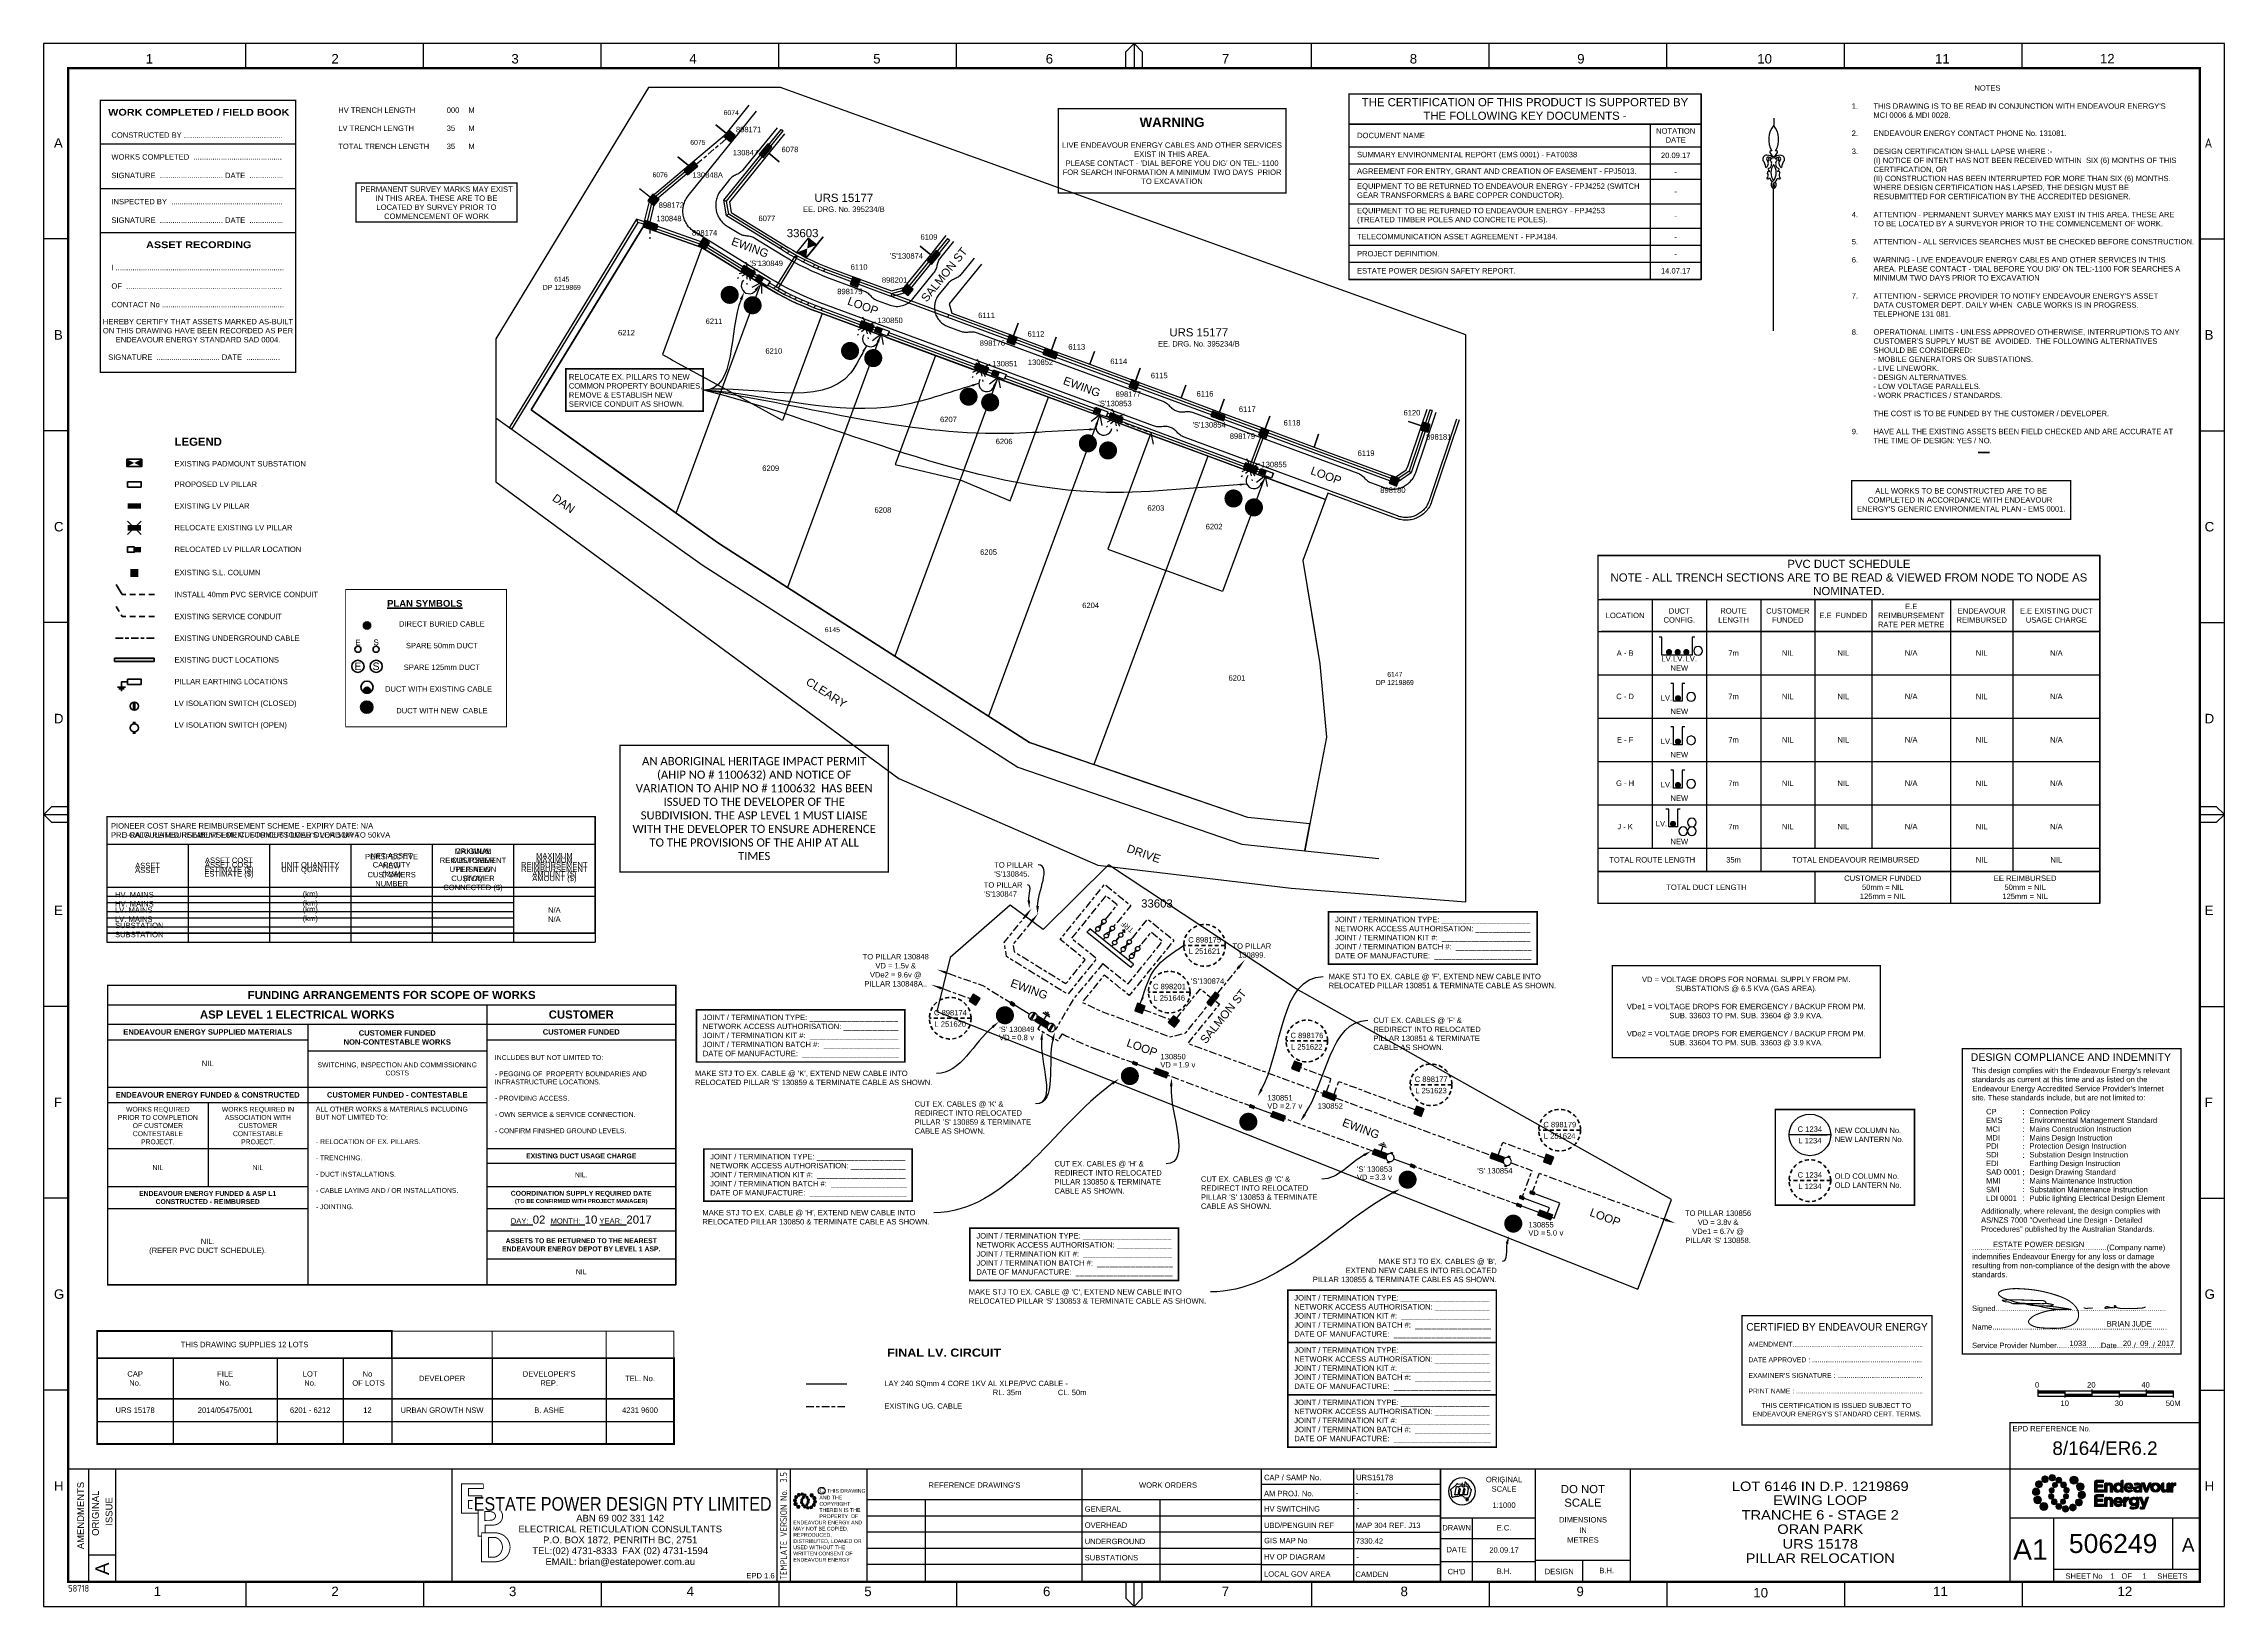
# Paper-space layout 'RETIC' of a CAD drawing. Header units: metres. Extents: x 6 to 810, y -4 to 572.
# The model-space entities are those that its viewports show. They can reach past a viewport. Long polylines and large blocks are cut down to what shows.
import ezdxf
from ezdxf import colors
from ezdxf.entities.mleader import LeaderData, LeaderLine
from ezdxf.enums import TextEntityAlignment as Align
from ezdxf.math import Vec2, Vec3

# ---------------------------------------------------------------- set-up
doc = ezdxf.new("R2010")
doc.units = ezdxf.units.M
doc.header["$LTSCALE"] = 0.7
for name, pattern in [('Cable Exist OH', [1, 1, 0]), ('Cable Exist UG', [8.2, 4, -1.2, 1.8, -1.2]), ('Dash', [5, 3, -2])]:
    doc.linetypes.add(name, pattern=pattern)
doc.layers.get('0').update_dxf_attribs({"color": 6})
for name, color, linetype in [('_User Miscellaneous1', 3, 'Continuous'), ('_User Miscellaneous11', 7, 'Continuous'), ('_User Miscellaneous3', 11, 'Continuous'), ('_User Miscellaneous4', 7, 'Continuous'), ('_User Miscellaneous6', 7, 'Continuous'), ('_User Miscellaneous7', 150, 'Continuous'), ('_User Miscellaneous8', 7, 'Continuous'), ('_User_LV_Exist', 7, 'Continuous'), ('Cadastre Developer_SP_EXT', 4, 'Continuous'), ('Cadastre Developer_SP_NEW', 4, 'Continuous'), ('Cadastre Roads_SP_EXT', 4, 'Continuous'), ('Cadastre Roads_SP_NEW', 8, 'Continuous'), ('Equip_LV_EXT', 5, 'Continuous'), ('Equip_LV_MOD', 5, 'Continuous'), ('Equip_LV_NEW', 5, 'Continuous'), ('Equip_SP_LV_NEW', 2, 'Continuous'), ('Equip_SP_SL_EXT', 70, 'Continuous'), ('Mains_LV_NEW_T84', 2, 'Continuous'), ('Notes', 7, 'Continuous'), ('Services_SP_NEW_UG', 2, 'Continuous'), ('Sub_LV_EXT', 5, 'Continuous'), ('Sub_SP_EXT', 7, 'Continuous'), ('SupportsUG_SP_EXT', 7, 'Continuous'), ('SupportsUG_SP_LV_EXT', 7, 'Continuous'), ('SupportsUG_SP_LV_NEW', 2, 'Continuous'), ('SupportsUG_SP_LV_SL_EXT', 7, 'Continuous'), ('UG_Details_SP_MISC', 7, 'Continuous')]:
    doc.layers.add(name, color=color, linetype=linetype)
doc.layers.add('_User Miscellaneous5', color=7, linetype='Continuous', lineweight=35)
doc.layers.add('Viewports', color=8, linetype='Continuous', plot=False)
doc.layers.get('SupportsUG_SP_EXT').off()
doc.styles.add('ARIAL', font='arial.ttf', dxfattribs={"height": 2})
doc.styles.add('ARIAL 2.5', font='arial.ttf', dxfattribs={"height": 2.5})
doc.styles.add('ARIAL 3.0', font='arial.ttf', dxfattribs={"height": 3})
doc.styles.add('COLUMN_LABEL', font='arial.ttf')
doc.styles.add('iecISOCP', font='isocp.shx')
doc.styles.add('IESYMBOL1', font='isocp.shx')
doc.styles.add('PILLAR_LABEL', font='arial.ttf')
doc.styles.add('POLE_LABEL', font='arial.ttf')
doc.styles.get("Standard").update_dxf_attribs({"font": 'arial.ttf'})
doc.styles.add('style1', font='iso3098b.shx')
doc.styles.add('STYLE2', font='')
doc.styles.get('STYLE2').set_extended_font_data('Arial Black')
doc.linetypes.add('Cable New UG', pattern='A,8,-1,["x",style1,S=3.5,R=0,X=0.35,Y=-1],-3.5', length=12.5)
doc.dimstyles.new('DIM 1000', dxfattribs={"dimtxt": 2.5, "dimasz": 2.5, "dimexe": 1, "dimexo": 1, "dimgap": 1, "dimtad": 1, "dimdec": 0, "dimzin": 0, "dimdsep": 46, "dimtxsty": 'ARIAL 2.5', "dimcen": 1, "dimclrd": 3, "dimclre": 3, "dimclrt": 7, "dimadec": 0, "dimazin": 0, "dimtfac": 1, "dimtdec": 0, "dimtix": 1, "dimtmove": 0, "dimatfit": 3, "dimfxl": 1, "dimtolj": 1, "dimtzin": 0, "dimarcsym": 0})

# ---------------------------------------------------------------- blocks, each defined once
blk = doc.blocks.new('EE_LOGO_SMALL')
at = {"layer": 'Notes'}
h = blk.add_hatch(color=256, dxfattribs=at)
edge = h.paths.add_edge_path()
edge.add_spline(control_points=[(-8.4, 2), (-9.2, 2), (-9.8, 1.4), (-9.8, 0.7), (-9.9, -0.1), (-9.3, -0.7), (-8.6, -0.8), (-7.8, -0.8), (-7.2, -0.2), (-7.1, 0.5), (-7.1, 1.3), (-7.7, 1.9), (-8.4, 2)], knot_values=[0, 0, 0, 0, 1, 1, 1, 2, 2, 2, 3, 3, 3, 4, 4, 4, 4], degree=3, periodic=0)
h = blk.add_hatch(color=256, dxfattribs=at)
edge = h.paths.add_edge_path()
edge.add_spline(control_points=[(-6.8, 4.5), (-7.4, 4.8), (-8.2, 4.6), (-8.6, 4), (-8.9, 3.4), (-8.7, 2.6), (-8.1, 2.2), (-7.5, 1.9), (-6.7, 2.1), (-6.3, 2.7), (-6, 3.3), (-6.2, 4.1), (-6.8, 4.5)], knot_values=[0, 0, 0, 0, 1, 1, 1, 2, 2, 2, 3, 3, 3, 4, 4, 4, 4], degree=3, periodic=0)
h = blk.add_hatch(color=256, dxfattribs=at)
edge = h.paths.add_edge_path()
edge.add_spline(control_points=[(-4.2, 5.9), (-4.6, 6.5), (-5.3, 6.6), (-5.9, 6.3), (-6.4, 5.9), (-6.6, 5.1), (-6.2, 4.6), (-5.9, 4), (-5.1, 3.8), (-4.6, 4.2), (-4, 4.6), (-3.8, 5.3), (-4.2, 5.9)], knot_values=[0, 0, 0, 0, 1, 1, 1, 2, 2, 2, 3, 3, 3, 4, 4, 4, 4], degree=3, periodic=0)
h = blk.add_hatch(color=256, dxfattribs=at)
edge = h.paths.add_edge_path()
edge.add_spline(control_points=[(-1.3, 5.9), (-1.4, 6.5), (-2, 7), (-2.6, 6.9), (-3.3, 6.9), (-3.7, 6.3), (-3.7, 5.6), (-3.6, 5), (-3, 4.5), (-2.4, 4.6), (-1.7, 4.7), (-1.3, 5.2), (-1.3, 5.9)], knot_values=[0, 0, 0, 0, 1, 1, 1, 2, 2, 2, 3, 3, 3, 4, 4, 4, 4], degree=3, periodic=0)
h = blk.add_hatch(color=256, dxfattribs=at)
edge = h.paths.add_edge_path()
edge.add_spline(control_points=[(-2.5, 2.1), (-3, 2.2), (-3.5, 1.9), (-3.6, 1.3), (-3.7, 0.8), (-3.4, 0.3), (-2.9, 0.2), (-2.4, 0.1), (-1.9, 0.4), (-1.8, 0.9), (-1.7, 1.5), (-2, 2), (-2.5, 2.1)], knot_values=[0, 0, 0, 0, 1, 1, 1, 2, 2, 2, 3, 3, 3, 4, 4, 4, 4], degree=3, periodic=0)
h = blk.add_hatch(color=256, dxfattribs=at)
edge = h.paths.add_edge_path()
edge.add_spline(control_points=[(1, 4.9), (1, 4.3), (0.5, 3.8), (-0.1, 3.8), (-0.7, 3.8), (-1.2, 4.3), (-1.2, 4.9), (-1.2, 5.5), (-0.7, 6), (-0.1, 6), (0.5, 6), (1, 5.5), (1, 4.9)], knot_values=[0, 0, 0, 0, 1, 1, 1, 2, 2, 2, 3, 3, 3, 4, 4, 4, 4], degree=3, periodic=0)
edge = h.paths.add_edge_path()
edge.add_spline(control_points=[(-1.4, 4), (-1.9, 4.1), (-2.4, 3.8), (-2.5, 3.3), (-2.6, 2.7), (-2.3, 2.2), (-1.8, 2.1), (-1.3, 2), (-0.7, 2.3), (-0.6, 2.9), (-0.5, 3.4), (-0.9, 3.9), (-1.4, 4)], knot_values=[0, 0, 0, 0, 1, 1, 1, 2, 2, 2, 3, 3, 3, 4, 4, 4, 4], degree=3, periodic=0)
h = blk.add_hatch(color=256, dxfattribs=at)
edge = h.paths.add_edge_path()
edge.add_spline(control_points=[(2.3, 2.4), (2.8, 2.8), (2.8, 3.4), (2.4, 3.9), (2, 4.3), (1.4, 4.3), (0.9, 3.9), (0.5, 3.6), (0.5, 2.9), (0.9, 2.5), (1.2, 2), (1.9, 2), (2.3, 2.4)], knot_values=[0, 0, 0, 0, 1, 1, 1, 2, 2, 2, 3, 3, 3, 4, 4, 4, 4], degree=3, periodic=0)
edge = h.paths.add_edge_path()
edge.add_spline(control_points=[(1, 4.9), (1, 4.3), (0.5, 3.8), (-0.1, 3.8), (-0.7, 3.8), (-1.2, 4.3), (-1.2, 4.9), (-1.2, 5.5), (-0.7, 6), (-0.1, 6), (0.5, 6), (1, 5.5), (1, 4.9)], knot_values=[0, 0, 0, 0, 1, 1, 1, 2, 2, 2, 3, 3, 3, 4, 4, 4, 4], degree=3, periodic=0)
h = blk.add_hatch(color=256, dxfattribs=at)
edge = h.paths.add_edge_path()
edge.add_spline(control_points=[(1, 4.9), (1, 4.3), (0.5, 3.8), (-0.1, 3.8), (-0.7, 3.8), (-1.2, 4.3), (-1.2, 4.9), (-1.2, 5.5), (-0.7, 6), (-0.1, 6), (0.5, 6), (1, 5.5), (1, 4.9)], knot_values=[0, 0, 0, 0, 1, 1, 1, 2, 2, 2, 3, 3, 3, 4, 4, 4, 4], degree=3, periodic=0)
edge = h.paths.add_edge_path(flags=16)
edge.add_spline(control_points=[(1, 4.9), (1, 4.3), (0.5, 3.8), (-0.1, 3.8), (-0.7, 3.8), (-1.2, 4.3), (-1.2, 4.9), (-1.2, 5.5), (-0.7, 6), (-0.1, 6), (0.5, 6), (1, 5.5), (1, 4.9)], knot_values=[0, 0, 0, 0, 1, 1, 1, 2, 2, 2, 3, 3, 3, 4, 4, 4, 4], degree=3, periodic=0)
h = blk.add_hatch(color=256, dxfattribs=at)
edge = h.paths.add_edge_path()
edge.add_spline(control_points=[(3, 0.2), (3.5, 0.3), (3.8, 0.9), (3.7, 1.4), (3.6, 1.9), (3, 2.3), (2.5, 2.1), (1.9, 2), (1.6, 1.4), (1.8, 0.9), (1.9, 0.4), (2.5, 0.1), (3, 0.2)], knot_values=[0, 0, 0, 0, 1, 1, 1, 2, 2, 2, 3, 3, 3, 4, 4, 4, 4], degree=3, periodic=0)
h = blk.add_hatch(color=256, dxfattribs=at)
edge = h.paths.add_edge_path()
edge.add_spline(control_points=[(7, 4.9), (7, 4), (6.3, 3.4), (5.5, 3.4), (4.6, 3.4), (4, 4), (4, 4.9), (4, 5.7), (4.6, 6.4), (5.5, 6.4), (6.3, 6.4), (7, 5.7), (7, 4.9)], knot_values=[0, 0, 0, 0, 1, 1, 1, 2, 2, 2, 3, 3, 3, 4, 4, 4, 4], degree=3, periodic=0)
h = blk.add_hatch(color=256, dxfattribs=at)
edge = h.paths.add_edge_path()
edge.add_spline(control_points=[(8.4, 1.1), (9.1, 1.5), (9.4, 2.3), (9.1, 3), (8.8, 3.7), (7.9, 4.1), (7.2, 3.8), (6.5, 3.4), (6.2, 2.6), (6.5, 1.9), (6.8, 1.2), (7.7, 0.8), (8.4, 1.1)], knot_values=[0, 0, 0, 0, 1, 1, 1, 2, 2, 2, 3, 3, 3, 4, 4, 4, 4], degree=3, periodic=0)
h = blk.add_hatch(color=256, dxfattribs=at)
edge = h.paths.add_edge_path()
edge.add_spline(control_points=[(8.3, -1.9), (9, -1.9), (9.7, -1.4), (9.7, -0.6), (9.7, 0.1), (9.2, 0.8), (8.4, 0.8), (7.7, 0.8), (7, 0.3), (7, -0.5), (6.9, -1.2), (7.5, -1.9), (8.3, -1.9)], knot_values=[0, 0, 0, 0, 1, 1, 1, 2, 2, 2, 3, 3, 3, 4, 4, 4, 4], degree=3, periodic=0)
h = blk.add_hatch(color=256, dxfattribs=at)
edge = h.paths.add_edge_path()
edge.add_spline(control_points=[(-8.5, -1.1), (-9.2, -1.4), (-9.6, -2.3), (-9.3, -3), (-8.9, -3.7), (-8.1, -4), (-7.4, -3.7), (-6.7, -3.4), (-6.3, -2.5), (-6.6, -1.8), (-7, -1.1), (-7.8, -0.8), (-8.5, -1.1)], knot_values=[0, 0, 0, 0, 1, 1, 1, 2, 2, 2, 3, 3, 3, 4, 4, 4, 4], degree=3, periodic=0)
h = blk.add_hatch(color=256, dxfattribs=at)
edge = h.paths.add_edge_path()
edge.add_spline(control_points=[(-7.1, -4.8), (-7.1, -4), (-6.5, -3.3), (-5.6, -3.3), (-4.8, -3.3), (-4.1, -4), (-4.1, -4.8), (-4.1, -5.7), (-4.8, -6.3), (-5.6, -6.3), (-6.5, -6.3), (-7.1, -5.7), (-7.1, -4.8)], knot_values=[0, 0, 0, 0, 1, 1, 1, 2, 2, 2, 3, 3, 3, 4, 4, 4, 4], degree=3, periodic=0)
h = blk.add_hatch(color=256, dxfattribs=at)
edge = h.paths.add_edge_path()
edge.add_spline(control_points=[(-3.1, -0.2), (-3.7, -0.3), (-4, -0.8), (-3.8, -1.4), (-3.7, -1.9), (-3.2, -2.2), (-2.6, -2.1), (-2.1, -1.9), (-1.8, -1.4), (-1.9, -0.9), (-2.1, -0.3), (-2.6, 0), (-3.1, -0.2)], knot_values=[0, 0, 0, 0, 1, 1, 1, 2, 2, 2, 3, 3, 3, 4, 4, 4, 4], degree=3, periodic=0)
h = blk.add_hatch(color=256, dxfattribs=at)
edge = h.paths.add_edge_path()
edge.add_spline(control_points=[(-2.5, -2.3), (-2.9, -2.7), (-3, -3.4), (-2.6, -3.8), (-2.2, -4.2), (-1.5, -4.3), (-1.1, -3.9), (-0.7, -3.5), (-0.6, -2.8), (-1, -2.4), (-1.4, -2), (-2, -1.9), (-2.5, -2.3)], knot_values=[0, 0, 0, 0, 1, 1, 1, 2, 2, 2, 3, 3, 3, 4, 4, 4, 4], degree=3, periodic=0)
h = blk.add_hatch(color=256, dxfattribs=at)
edge = h.paths.add_edge_path()
edge.add_spline(control_points=[(-1.2, -4.8), (-1.2, -4.2), (-0.7, -3.7), (-0.1, -3.7), (0.5, -3.7), (1, -4.2), (1, -4.8), (1, -5.4), (0.5, -5.9), (-0.1, -5.9), (-0.7, -5.9), (-1.2, -5.4), (-1.2, -4.8)], knot_values=[0, 0, 0, 0, 1, 1, 1, 2, 2, 2, 3, 3, 3, 4, 4, 4, 4], degree=3, periodic=0)
h = blk.add_hatch(color=256, dxfattribs=at)
edge = h.paths.add_edge_path()
edge.add_spline(control_points=[(1.2, -3.9), (1.7, -4.1), (2.2, -3.7), (2.3, -3.2), (2.5, -2.7), (2.1, -2.2), (1.6, -2.1), (1.1, -2), (0.6, -2.3), (0.5, -2.8), (0.4, -3.3), (0.7, -3.8), (1.2, -3.9)], knot_values=[0, 0, 0, 0, 1, 1, 1, 2, 2, 2, 3, 3, 3, 4, 4, 4, 4], degree=3, periodic=0)
h = blk.add_hatch(color=256, dxfattribs=at)
edge = h.paths.add_edge_path()
edge.add_spline(control_points=[(1.2, -5.8), (1.3, -6.5), (1.8, -6.9), (2.5, -6.9), (3.1, -6.8), (3.6, -6.2), (3.5, -5.6), (3.4, -5), (2.9, -4.5), (2.2, -4.6), (1.6, -4.6), (1.1, -5.2), (1.2, -5.8)], knot_values=[0, 0, 0, 0, 1, 1, 1, 2, 2, 2, 3, 3, 3, 4, 4, 4, 4], degree=3, periodic=0)
h = blk.add_hatch(color=256, dxfattribs=at)
edge = h.paths.add_edge_path()
edge.add_spline(control_points=[(2.4, -2), (2.9, -2.1), (3.4, -1.8), (3.5, -1.3), (3.6, -0.8), (3.3, -0.3), (2.8, -0.2), (2.2, -0.1), (1.7, -0.4), (1.6, -0.9), (1.5, -1.4), (1.8, -1.9), (2.4, -2)], knot_values=[0, 0, 0, 0, 1, 1, 1, 2, 2, 2, 3, 3, 3, 4, 4, 4, 4], degree=3, periodic=0)
h = blk.add_hatch(color=256, dxfattribs=at)
edge = h.paths.add_edge_path()
edge.add_spline(control_points=[(4, -5.8), (4.4, -6.4), (5.2, -6.6), (5.7, -6.2), (6.3, -5.8), (6.5, -5.1), (6.1, -4.5), (5.7, -4), (5, -3.8), (4.4, -4.2), (3.8, -4.5), (3.7, -5.3), (4, -5.8)], knot_values=[0, 0, 0, 0, 1, 1, 1, 2, 2, 2, 3, 3, 3, 4, 4, 4, 4], degree=3, periodic=0)
h = blk.add_hatch(color=256, dxfattribs=at)
edge = h.paths.add_edge_path()
edge.add_spline(control_points=[(6.7, -4.4), (7.3, -4.8), (8.1, -4.6), (8.4, -4), (8.8, -3.3), (8.6, -2.6), (8, -2.2), (7.3, -1.8), (6.6, -2.1), (6.2, -2.7), (5.8, -3.3), (6, -4.1), (6.7, -4.4)], knot_values=[0, 0, 0, 0, 1, 1, 1, 2, 2, 2, 3, 3, 3, 4, 4, 4, 4], degree=3, periodic=0)
at = {"layer": 'Notes', "lineweight": 0}
for points in [[(1.8, 2.1), (1.8, 2.1)], [(-2, -2.1), (-2, -2.1)]]:
    blk.add_lwpolyline(points, dxfattribs=at)
for points in [[(-8.4, 2), (-9.2, 2), (-9.8, 1.4), (-9.8, 0.7), (-9.9, -0.1), (-9.3, -0.7), (-8.6, -0.8), (-7.8, -0.8), (-7.2, -0.2), (-7.1, 0.5), (-7.1, 1.3), (-7.7, 1.9), (-8.4, 2)], [(-6.8, 4.5), (-7.4, 4.8), (-8.2, 4.6), (-8.6, 4), (-8.9, 3.4), (-8.7, 2.6), (-8.1, 2.2), (-7.5, 1.9), (-6.7, 2.1), (-6.3, 2.7), (-6, 3.3), (-6.2, 4.1), (-6.8, 4.5)], [(-4.2, 5.9), (-4.6, 6.5), (-5.3, 6.6), (-5.9, 6.3), (-6.4, 5.9), (-6.6, 5.1), (-6.2, 4.6), (-5.9, 4), (-5.1, 3.8), (-4.6, 4.2), (-4, 4.6), (-3.8, 5.3), (-4.2, 5.9)], [(-1.3, 5.9), (-1.4, 6.5), (-2, 7), (-2.6, 6.9), (-3.3, 6.9), (-3.7, 6.3), (-3.7, 5.6), (-3.6, 5), (-3, 4.5), (-2.4, 4.6), (-1.7, 4.7), (-1.3, 5.2), (-1.3, 5.9)], [(-2.5, 2.1), (-3, 2.2), (-3.5, 1.9), (-3.6, 1.3), (-3.7, 0.8), (-3.4, 0.3), (-2.9, 0.2), (-2.4, 0.1), (-1.9, 0.4), (-1.8, 0.9), (-1.7, 1.5), (-2, 2), (-2.5, 2.1)], [(-1.4, 4), (-1.9, 4.1), (-2.4, 3.8), (-2.5, 3.3), (-2.6, 2.7), (-2.3, 2.2), (-1.8, 2.1), (-1.3, 2), (-0.7, 2.3), (-0.6, 2.9), (-0.5, 3.4), (-0.9, 3.9), (-1.4, 4)], [(1, 4.9), (1, 4.3), (0.5, 3.8), (-0.1, 3.8), (-0.7, 3.8), (-1.2, 4.3), (-1.2, 4.9), (-1.2, 5.5), (-0.7, 6), (-0.1, 6), (0.5, 6), (1, 5.5), (1, 4.9)], [(1, 4.9), (1, 4.3), (0.5, 3.8), (-0.1, 3.8), (-0.7, 3.8), (-1.2, 4.3), (-1.2, 4.9), (-1.2, 5.5), (-0.7, 6), (-0.1, 6), (0.5, 6), (1, 5.5), (1, 4.9)], [(2.3, 2.4), (2.8, 2.8), (2.8, 3.4), (2.4, 3.9), (2, 4.3), (1.4, 4.3), (0.9, 3.9), (0.5, 3.6), (0.5, 2.9), (0.9, 2.5), (1.2, 2), (1.9, 2), (2.3, 2.4)], [(3, 0.2), (3.5, 0.3), (3.8, 0.9), (3.7, 1.4), (3.6, 1.9), (3, 2.3), (2.5, 2.1), (1.9, 2), (1.6, 1.4), (1.8, 0.9), (1.9, 0.4), (2.5, 0.1), (3, 0.2)], [(7, 4.9), (7, 4), (6.3, 3.4), (5.5, 3.4), (4.6, 3.4), (4, 4), (4, 4.9), (4, 5.7), (4.6, 6.4), (5.5, 6.4), (6.3, 6.4), (7, 5.7), (7, 4.9)], [(8.4, 1.1), (9.1, 1.5), (9.4, 2.3), (9.1, 3), (8.8, 3.7), (7.9, 4.1), (7.2, 3.8), (6.5, 3.4), (6.2, 2.6), (6.5, 1.9), (6.8, 1.2), (7.7, 0.8), (8.4, 1.1)], [(8.3, -1.9), (9, -1.9), (9.7, -1.4), (9.7, -0.6), (9.7, 0.1), (9.2, 0.8), (8.4, 0.8), (7.7, 0.8), (7, 0.3), (7, -0.5), (6.9, -1.2), (7.5, -1.9), (8.3, -1.9)], [(-8.5, -1.1), (-9.2, -1.4), (-9.6, -2.3), (-9.3, -3), (-8.9, -3.7), (-8.1, -4), (-7.4, -3.7), (-6.7, -3.4), (-6.3, -2.5), (-6.6, -1.8), (-7, -1.1), (-7.8, -0.8), (-8.5, -1.1)], [(-7.1, -4.8), (-7.1, -4), (-6.5, -3.3), (-5.6, -3.3), (-4.8, -3.3), (-4.1, -4), (-4.1, -4.8), (-4.1, -5.7), (-4.8, -6.3), (-5.6, -6.3), (-6.5, -6.3), (-7.1, -5.7), (-7.1, -4.8)], [(-3.1, -0.2), (-3.7, -0.3), (-4, -0.8), (-3.8, -1.4), (-3.7, -1.9), (-3.2, -2.2), (-2.6, -2.1), (-2.1, -1.9), (-1.8, -1.4), (-1.9, -0.9), (-2.1, -0.3), (-2.6, 0), (-3.1, -0.2)], [(-2.5, -2.3), (-2.9, -2.7), (-3, -3.4), (-2.6, -3.8), (-2.2, -4.2), (-1.5, -4.3), (-1.1, -3.9), (-0.7, -3.5), (-0.6, -2.8), (-1, -2.4), (-1.4, -2), (-2, -1.9), (-2.5, -2.3)], [(-1.2, -4.8), (-1.2, -4.2), (-0.7, -3.7), (-0.1, -3.7), (0.5, -3.7), (1, -4.2), (1, -4.8), (1, -5.4), (0.5, -5.9), (-0.1, -5.9), (-0.7, -5.9), (-1.2, -5.4), (-1.2, -4.8)], [(1.2, -3.9), (1.7, -4.1), (2.2, -3.7), (2.3, -3.2), (2.5, -2.7), (2.1, -2.2), (1.6, -2.1), (1.1, -2), (0.6, -2.3), (0.5, -2.8), (0.4, -3.3), (0.7, -3.8), (1.2, -3.9)], [(1.2, -5.8), (1.3, -6.5), (1.8, -6.9), (2.5, -6.9), (3.1, -6.8), (3.6, -6.2), (3.5, -5.6), (3.4, -5), (2.9, -4.5), (2.2, -4.6), (1.6, -4.6), (1.1, -5.2), (1.2, -5.8)], [(2.4, -2), (2.9, -2.1), (3.4, -1.8), (3.5, -1.3), (3.6, -0.8), (3.3, -0.3), (2.8, -0.2), (2.2, -0.1), (1.7, -0.4), (1.6, -0.9), (1.5, -1.4), (1.8, -1.9), (2.4, -2)], [(4, -5.8), (4.4, -6.4), (5.2, -6.6), (5.7, -6.2), (6.3, -5.8), (6.5, -5.1), (6.1, -4.5), (5.7, -4), (5, -3.8), (4.4, -4.2), (3.8, -4.5), (3.7, -5.3), (4, -5.8)], [(6.7, -4.4), (7.3, -4.8), (8.1, -4.6), (8.4, -4), (8.8, -3.3), (8.6, -2.6), (8, -2.2), (7.3, -1.8), (6.6, -2.1), (6.2, -2.7), (5.8, -3.3), (6, -4.1), (6.7, -4.4)]]:
    blk.add_open_spline(points, degree=3, knots=[0, 0, 0, 0, 1, 1, 1, 2, 2, 2, 3, 3, 3, 4, 4, 4, 4], dxfattribs=at)
blk = doc.blocks.new('EE_COPYRIGHT_A1')
at = {"layer": 'Notes'}
blk.add_circle((9.53, -0.82), 1.15, dxfattribs=at)
at = {"xscale": 0.4, "yscale": 0.4, "zscale": 0.4}
blk.add_blockref('EE_LOGO_SMALL', (3.96, -4.29), dxfattribs=at)
at = {"layer": 'Notes', "insert": (0, 0), "char_height": 1.25, "width": 24.1208, "attachment_point": 1, "style": 'ARIAL'}
blk.add_mtext('\\pt8.75;               ^I{\\H1.2x;C } THIS DRAWING\\P\\pi-8.75,l8.75,t8.75,20;       ^IAND THE ^I\\P\\pi0,t8.75;COPYRIGHT\\P\\pi-8.75,t1.25,8.75;^I^ITHEREIN IS THE PROPERTY  OF \\P\\pi0,l0,t1.25;ENDEAVOUR ENERGY AND MAY NOT BE COPIED, REPRODUCED, DISTRIBUTED, LOANED OR USED WITHOUT THE WRITTEN CONSENT OF ENDEAVOUR ENERGY', dxfattribs=at)
blk = doc.blocks.new('A1_FRAME_TITLE')
at = {"layer": '_User Miscellaneous1'}
h = blk.add_hatch(color=256, dxfattribs=at)
edge = h.paths.add_edge_path()
edge.add_spline(control_points=[(749.41, 41.77), (748.67, 41.81), (748.03, 41.24), (747.99, 40.49), (747.94, 39.74), (748.51, 39.1), (749.26, 39.06), (750.01, 39.02), (750.65, 39.59), (750.69, 40.34), (750.73, 41.08), (750.16, 41.72), (749.41, 41.77)], knot_values=[0, 0, 0, 0, 1, 1, 1, 2, 2, 2, 3, 3, 3, 4, 4, 4, 4], degree=3, periodic=0)
h = blk.add_hatch(color=256, dxfattribs=at)
edge = h.paths.add_edge_path()
edge.add_spline(control_points=[(751.02, 44.28), (750.41, 44.64), (749.62, 44.43), (749.26, 43.82), (748.9, 43.2), (749.11, 42.42), (749.72, 42.06), (750.34, 41.7), (751.13, 41.91), (751.48, 42.52), (751.84, 43.14), (751.64, 43.93), (751.02, 44.28)], knot_values=[0, 0, 0, 0, 1, 1, 1, 2, 2, 2, 3, 3, 3, 4, 4, 4, 4], degree=3, periodic=0)
h = blk.add_hatch(color=256, dxfattribs=at)
edge = h.paths.add_edge_path()
edge.add_spline(control_points=[(753.63, 45.7), (753.27, 46.27), (752.51, 46.44), (751.94, 46.07), (751.38, 45.7), (751.21, 44.95), (751.58, 44.38), (751.95, 43.81), (752.7, 43.65), (753.27, 44.01), (753.84, 44.38), (754, 45.14), (753.63, 45.7)], knot_values=[0, 0, 0, 0, 1, 1, 1, 2, 2, 2, 3, 3, 3, 4, 4, 4, 4], degree=3, periodic=0)
h = blk.add_hatch(color=256, dxfattribs=at)
edge = h.paths.add_edge_path()
edge.add_spline(control_points=[(755.32, 41.89), (754.81, 42), (754.31, 41.67), (754.2, 41.16), (754.09, 40.65), (754.41, 40.15), (754.92, 40.04), (755.43, 39.92), (755.94, 40.25), (756.05, 40.76), (756.16, 41.27), (755.83, 41.78), (755.32, 41.89)], knot_values=[0, 0, 0, 0, 1, 1, 1, 2, 2, 2, 3, 3, 3, 4, 4, 4, 4], degree=3, periodic=0)
h = blk.add_hatch(color=256, dxfattribs=at)
edge = h.paths.add_edge_path()
edge.add_spline(control_points=[(756.48, 45.69), (756.41, 46.33), (755.84, 46.8), (755.21, 46.73), (754.57, 46.67), (754.1, 46.1), (754.17, 45.46), (754.23, 44.82), (754.8, 44.36), (755.44, 44.42), (756.08, 44.49), (756.54, 45.05), (756.48, 45.69)], knot_values=[0, 0, 0, 0, 1, 1, 1, 2, 2, 2, 3, 3, 3, 4, 4, 4, 4], degree=3, periodic=0)
h = blk.add_hatch(color=256, dxfattribs=at)
edge = h.paths.add_edge_path()
edge.add_spline(control_points=[(758.84, 44.69), (758.84, 44.09), (758.35, 43.6), (757.75, 43.6), (757.15, 43.6), (756.67, 44.09), (756.67, 44.69), (756.67, 45.29), (757.15, 45.78), (757.75, 45.78), (758.35, 45.78), (758.84, 45.29), (758.84, 44.69)], knot_values=[0, 0, 0, 0, 1, 1, 1, 2, 2, 2, 3, 3, 3, 4, 4, 4, 4], degree=3, periodic=0)
edge = h.paths.add_edge_path()
edge.add_spline(control_points=[(756.46, 43.8), (755.95, 43.91), (755.45, 43.58), (755.34, 43.07), (755.23, 42.56), (755.55, 42.06), (756.06, 41.95), (756.57, 41.84), (757.08, 42.16), (757.19, 42.67), (757.3, 43.18), (756.97, 43.69), (756.46, 43.8)], knot_values=[0, 0, 0, 0, 1, 1, 1, 2, 2, 2, 3, 3, 3, 4, 4, 4, 4], degree=3, periodic=0)
h = blk.add_hatch(color=256, dxfattribs=at)
edge = h.paths.add_edge_path()
edge.add_spline(control_points=[(760.16, 42.19), (760.59, 42.58), (760.63, 43.24), (760.24, 43.67), (759.86, 44.1), (759.2, 44.14), (758.76, 43.75), (758.33, 43.37), (758.3, 42.7), (758.68, 42.27), (759.07, 41.84), (759.73, 41.8), (760.16, 42.19)], knot_values=[0, 0, 0, 0, 1, 1, 1, 2, 2, 2, 3, 3, 3, 4, 4, 4, 4], degree=3, periodic=0)
edge = h.paths.add_edge_path()
edge.add_spline(control_points=[(758.84, 44.69), (758.84, 44.09), (758.35, 43.6), (757.75, 43.6), (757.15, 43.6), (756.67, 44.09), (756.67, 44.69), (756.67, 45.29), (757.15, 45.78), (757.75, 45.78), (758.35, 45.78), (758.84, 45.29), (758.84, 44.69)], knot_values=[0, 0, 0, 0, 1, 1, 1, 2, 2, 2, 3, 3, 3, 4, 4, 4, 4], degree=3, periodic=0)
h = blk.add_hatch(color=256, dxfattribs=at)
edge = h.paths.add_edge_path()
edge.add_spline(control_points=[(758.84, 44.69), (758.84, 44.09), (758.35, 43.6), (757.75, 43.6), (757.15, 43.6), (756.67, 44.09), (756.67, 44.69), (756.67, 45.29), (757.15, 45.78), (757.75, 45.78), (758.35, 45.78), (758.84, 45.29), (758.84, 44.69)], knot_values=[0, 0, 0, 0, 1, 1, 1, 2, 2, 2, 3, 3, 3, 4, 4, 4, 4], degree=3, periodic=0)
edge = h.paths.add_edge_path(flags=16)
edge.add_spline(control_points=[(758.84, 44.69), (758.84, 44.09), (758.35, 43.6), (757.75, 43.6), (757.15, 43.6), (756.67, 44.09), (756.67, 44.69), (756.67, 45.29), (757.15, 45.78), (757.75, 45.78), (758.35, 45.78), (758.84, 45.29), (758.84, 44.69)], knot_values=[0, 0, 0, 0, 1, 1, 1, 2, 2, 2, 3, 3, 3, 4, 4, 4, 4], degree=3, periodic=0)
h = blk.add_hatch(color=256, dxfattribs=at)
edge = h.paths.add_edge_path()
edge.add_spline(control_points=[(760.81, 40.01), (761.34, 40.15), (761.66, 40.69), (761.52, 41.22), (761.38, 41.76), (760.83, 42.07), (760.3, 41.93), (759.77, 41.79), (759.45, 41.25), (759.59, 40.72), (759.73, 40.19), (760.28, 39.87), (760.81, 40.01)], knot_values=[0, 0, 0, 0, 1, 1, 1, 2, 2, 2, 3, 3, 3, 4, 4, 4, 4], degree=3, periodic=0)
h = blk.add_hatch(color=256, dxfattribs=at)
edge = h.paths.add_edge_path()
edge.add_spline(control_points=[(764.82, 44.69), (764.82, 43.86), (764.14, 43.18), (763.31, 43.18), (762.47, 43.18), (761.8, 43.86), (761.8, 44.69), (761.8, 45.52), (762.47, 46.2), (763.31, 46.2), (764.14, 46.2), (764.82, 45.52), (764.82, 44.69)], knot_values=[0, 0, 0, 0, 1, 1, 1, 2, 2, 2, 3, 3, 3, 4, 4, 4, 4], degree=3, periodic=0)
h = blk.add_hatch(color=256, dxfattribs=at)
edge = h.paths.add_edge_path()
edge.add_spline(control_points=[(766.2, 40.96), (766.92, 41.27), (767.25, 42.12), (766.93, 42.84), (766.61, 43.56), (765.77, 43.88), (765.05, 43.57), (764.33, 43.25), (764, 42.41), (764.32, 41.69), (764.64, 40.97), (765.48, 40.64), (766.2, 40.96)], knot_values=[0, 0, 0, 0, 1, 1, 1, 2, 2, 2, 3, 3, 3, 4, 4, 4, 4], degree=3, periodic=0)
h = blk.add_hatch(color=256, dxfattribs=at)
edge = h.paths.add_edge_path()
edge.add_spline(control_points=[(766.09, 37.91), (766.84, 37.87), (767.48, 38.44), (767.52, 39.18), (767.57, 39.93), (766.99, 40.57), (766.24, 40.61), (765.5, 40.66), (764.86, 40.08), (764.81, 39.34), (764.77, 38.59), (765.34, 37.95), (766.09, 37.91)], knot_values=[0, 0, 0, 0, 1, 1, 1, 2, 2, 2, 3, 3, 3, 4, 4, 4, 4], degree=3, periodic=0)
h = blk.add_hatch(color=256, dxfattribs=at)
edge = h.paths.add_edge_path()
edge.add_spline(control_points=[(770.9, 40.27), (770.9, 40.27), (770.9, 44.08), (770.9, 44.13), (770.9, 44.17), (770.9, 44.69), (771.46, 44.69), (772.01, 44.69), (774.26, 44.69), (774.26, 44.69), (774.26, 44.69), (774.26, 43.82), (774.26, 43.82), (774.26, 43.82), (771.87, 43.82), (771.87, 43.82), (771.87, 43.82), (771.87, 42.93), (771.87, 42.93), (771.87, 42.93), (773.95, 42.93), (773.95, 42.93), (773.95, 42.93), (773.95, 42.06), (773.95, 42.06), (773.95, 42.06), (771.87, 42.06), (771.87, 42.06), (771.87, 42.06), (771.87, 41.13), (771.87, 41.13), (771.87, 41.13), (774.26, 41.13), (774.26, 41.13), (774.26, 41.13), (774.26, 40.27), (774.26, 40.27), (774.26, 40.27), (770.9, 40.27), (770.9, 40.27)], knot_values=[0, 0, 0, 0, 1, 1, 1, 2, 2, 2, 3, 3, 3, 4, 4, 4, 5, 5, 5, 6, 6, 6, 7, 7, 7, 8, 8, 8, 9, 9, 9, 10, 10, 10, 11, 11, 11, 12, 12, 12, 13, 13, 13, 13], degree=3, periodic=0)
h = blk.add_hatch(color=256, dxfattribs=at)
edge = h.paths.add_edge_path()
edge.add_spline(control_points=[(776.69, 40.27), (776.69, 40.27), (776.69, 42.16), (776.69, 42.16), (776.69, 42.61), (776.48, 42.85), (776.11, 42.85), (775.75, 42.85), (775.51, 42.61), (775.51, 42.16), (775.51, 42.16), (775.51, 40.27), (775.51, 40.27), (775.51, 40.27), (774.55, 40.27), (774.55, 40.27), (774.55, 40.27), (774.56, 43.04), (774.55, 43.1), (774.55, 43.16), (774.55, 43.65), (775.11, 43.65), (775.51, 43.65), (775.51, 43.65), (775.51, 43.65), (775.51, 43.65), (775.51, 43.17), (775.51, 43.17), (775.73, 43.46), (776.02, 43.72), (776.51, 43.72), (777.23, 43.72), (777.65, 43.24), (777.65, 42.46), (777.65, 42.46), (777.65, 40.27), (777.65, 40.27), (777.65, 40.27), (776.69, 40.27), (776.69, 40.27)], knot_values=[0, 0, 0, 0, 1, 1, 1, 2, 2, 2, 3, 3, 3, 4, 4, 4, 5, 5, 5, 6, 6, 6, 7, 7, 7, 8, 8, 8, 9, 9, 9, 10, 10, 10, 11, 11, 11, 12, 12, 12, 13, 13, 13, 13], degree=3, periodic=0)
h = blk.add_hatch(color=256, dxfattribs=at)
edge = h.paths.add_edge_path(flags=16)
edge.add_spline(control_points=[(780.55, 41.96), (780.55, 42.52), (780.18, 42.9), (779.73, 42.9), (779.28, 42.9), (778.9, 42.53), (778.9, 41.96), (778.9, 41.96), (778.9, 41.95), (778.9, 41.95), (778.9, 41.39), (779.28, 41.01), (779.73, 41.01), (780.18, 41.01), (780.55, 41.39), (780.55, 41.95), (780.55, 41.95), (780.55, 41.96), (780.55, 41.96)], knot_values=[0, 0, 0, 0, 1, 1, 1, 2, 2, 2, 3, 3, 3, 4, 4, 4, 5, 5, 5, 6, 6, 6, 6], degree=3, periodic=0)
edge = h.paths.add_edge_path()
edge.add_spline(control_points=[(780.54, 40.27), (780.54, 40.27), (780.54, 40.75), (780.54, 40.75), (780.3, 40.43), (779.98, 40.2), (779.48, 40.2), (778.69, 40.2), (777.94, 40.82), (777.94, 41.95), (777.94, 41.95), (777.94, 41.96), (777.94, 41.96), (777.94, 43.09), (778.68, 43.71), (779.48, 43.71), (779.99, 43.71), (780.31, 43.48), (780.54, 43.2), (780.54, 43.2), (780.54, 44.09), (780.54, 44.13), (780.54, 44.17), (780.54, 44.69), (781.09, 44.69), (781.48, 44.69), (781.5, 44.69), (781.5, 44.69), (781.5, 44.69), (781.5, 40.27), (781.5, 40.27), (781.5, 40.27), (780.54, 40.27), (780.54, 40.27)], knot_values=[0, 0, 0, 0, 1, 1, 1, 2, 2, 2, 3, 3, 3, 4, 4, 4, 5, 5, 5, 6, 6, 6, 7, 7, 7, 8, 8, 8, 9, 9, 9, 10, 10, 10, 11, 11, 11, 11], degree=3, periodic=0)
h = blk.add_hatch(color=256, dxfattribs=at)
edge = h.paths.add_edge_path()
edge.add_spline(control_points=[(783.44, 43.72), (782.45, 43.72), (781.76, 42.92), (781.76, 41.96), (781.76, 41.96), (781.76, 41.94), (781.76, 41.94), (781.76, 40.91), (782.52, 40.2), (783.53, 40.2), (784.15, 40.2), (784.6, 40.43), (784.92, 40.83), (784.92, 40.83), (784.37, 41.31), (784.37, 41.31), (784.1, 41.07), (783.87, 40.97), (783.55, 40.97), (783.08, 40.96), (782.75, 41.32), (782.71, 41.69), (782.67, 42.01), (782.68, 42.12), (782.7, 42.26), (782.77, 42.68), (783.04, 42.95), (783.44, 42.95), (783.84, 42.95), (784.09, 42.66), (784.15, 42.23), (784.15, 42.23), (782.89, 42.23), (782.89, 42.23), (782.89, 42.23), (782.87, 41.63), (783.39, 41.63), (783.92, 41.63), (785.07, 41.63), (785.07, 41.63), (785.08, 41.72), (785.09, 41.77), (785.09, 41.87), (785.09, 41.87), (785.09, 41.88), (785.09, 41.88), (785.09, 42.84), (784.57, 43.72), (783.44, 43.72)], knot_values=[0, 0, 0, 0, 1, 1, 1, 2, 2, 2, 3, 3, 3, 4, 4, 4, 5, 5, 5, 6, 6, 6, 7, 7, 7, 8, 8, 8, 9, 9, 9, 10, 10, 10, 11, 11, 11, 12, 12, 12, 13, 13, 13, 14, 14, 14, 15, 15, 15, 16, 16, 16, 16], degree=3, periodic=0)
h = blk.add_hatch(color=256, dxfattribs=at)
edge = h.paths.add_edge_path(flags=16)
edge.add_spline(control_points=[(787.44, 41.63), (787.28, 41.71), (787.07, 41.76), (786.83, 41.76), (786.42, 41.76), (786.17, 41.59), (786.17, 41.29), (786.17, 41.29), (786.17, 41.28), (786.17, 41.28), (786.17, 41.02), (786.38, 40.87), (786.69, 40.87), (787.14, 40.87), (787.44, 41.11), (787.44, 41.46), (787.44, 41.46), (787.44, 41.63), (787.44, 41.63)], knot_values=[0, 0, 0, 0, 1, 1, 1, 2, 2, 2, 3, 3, 3, 4, 4, 4, 5, 5, 5, 6, 6, 6, 6], degree=3, periodic=0)
edge = h.paths.add_edge_path()
edge.add_spline(control_points=[(787.42, 40.27), (787.42, 40.27), (787.42, 40.63), (787.42, 40.63), (787.19, 40.38), (786.87, 40.21), (786.4, 40.21), (785.76, 40.21), (785.24, 40.57), (785.24, 41.24), (785.24, 41.24), (785.24, 41.25), (785.24, 41.25), (785.24, 41.99), (785.8, 42.33), (786.6, 42.33), (786.95, 42.33), (787.19, 42.28), (787.43, 42.19), (787.43, 42.19), (787.43, 42.25), (787.43, 42.25), (787.43, 42.65), (787.19, 42.9), (786.71, 42.9), (786.34, 42.9), (786.08, 42.83), (785.77, 42.71), (785.77, 42.71), (785.53, 43.45), (785.53, 43.45), (785.9, 43.61), (786.27, 43.72), (786.84, 43.72), (787.89, 43.72), (788.35, 43.18), (788.35, 42.26), (788.35, 42.26), (788.35, 40.27), (788.35, 40.27), (788.35, 40.27), (787.42, 40.27), (787.42, 40.27)], knot_values=[0, 0, 0, 0, 1, 1, 1, 2, 2, 2, 3, 3, 3, 4, 4, 4, 5, 5, 5, 6, 6, 6, 7, 7, 7, 8, 8, 8, 9, 9, 9, 10, 10, 10, 11, 11, 11, 12, 12, 12, 13, 13, 13, 14, 14, 14, 14], degree=3, periodic=0)
h = blk.add_hatch(color=256, dxfattribs=at)
edge = h.paths.add_edge_path()
edge.add_spline(control_points=[(790.46, 40.27), (790.46, 40.27), (789.59, 40.27), (789.59, 40.27), (789.59, 40.27), (788.26, 43.66), (788.26, 43.66), (788.26, 43.66), (789.28, 43.66), (789.28, 43.66), (789.28, 43.66), (790.03, 41.41), (790.03, 41.41), (790.03, 41.41), (790.61, 43.12), (790.61, 43.12), (790.61, 43.12), (790.78, 43.66), (791.15, 43.66), (791.53, 43.66), (791.8, 43.66), (791.8, 43.66), (791.8, 43.66), (790.46, 40.27), (790.46, 40.27)], knot_values=[0, 0, 0, 0, 1, 1, 1, 2, 2, 2, 3, 3, 3, 4, 4, 4, 5, 5, 5, 6, 6, 6, 7, 7, 7, 8, 8, 8, 8], degree=3, periodic=0)
h = blk.add_hatch(color=256, dxfattribs=at)
edge = h.paths.add_edge_path(flags=16)
edge.add_spline(control_points=[(794.27, 41.99), (794.27, 42.49), (793.91, 42.92), (793.38, 42.92), (792.83, 42.92), (792.5, 42.5), (792.5, 42), (792.5, 42), (792.5, 41.99), (792.5, 41.99), (792.5, 41.49), (792.86, 41.05), (793.39, 41.05), (793.94, 41.05), (794.27, 41.47), (794.27, 41.97), (794.27, 41.97), (794.27, 41.99), (794.27, 41.99)], knot_values=[0, 0, 0, 0, 1, 1, 1, 2, 2, 2, 3, 3, 3, 4, 4, 4, 5, 5, 5, 6, 6, 6, 6], degree=3, periodic=0)
edge = h.paths.add_edge_path()
edge.add_spline(control_points=[(793.38, 40.22), (792.33, 40.22), (791.55, 41), (791.55, 41.97), (791.55, 41.97), (791.55, 41.99), (791.55, 41.99), (791.55, 42.96), (792.34, 43.75), (793.39, 43.75), (794.44, 43.75), (795.22, 42.97), (795.22, 42), (795.22, 42), (795.22, 41.99), (795.22, 41.99), (795.22, 41.01), (794.43, 40.22), (793.38, 40.22)], knot_values=[0, 0, 0, 0, 1, 1, 1, 2, 2, 2, 3, 3, 3, 4, 4, 4, 5, 5, 5, 6, 6, 6, 6], degree=3, periodic=0)
h = blk.add_hatch(color=256, dxfattribs=at)
edge = h.paths.add_edge_path()
edge.add_spline(control_points=[(797.61, 40.27), (797.61, 40.27), (797.61, 40.75), (797.61, 40.75), (797.39, 40.46), (797.11, 40.21), (796.62, 40.21), (795.9, 40.21), (795.47, 40.69), (795.47, 41.46), (795.47, 41.46), (795.47, 43.05), (795.47, 43.1), (795.47, 43.15), (795.47, 43.65), (796.03, 43.65), (796.43, 43.65), (796.43, 43.65), (796.43, 43.65), (796.43, 43.65), (796.43, 41.77), (796.43, 41.77), (796.43, 41.31), (796.65, 41.08), (797.01, 41.08), (797.38, 41.08), (797.61, 41.31), (797.61, 41.77), (797.61, 41.77), (797.61, 43.03), (797.61, 43.1), (797.61, 43.17), (797.62, 43.65), (798.17, 43.65), (798.57, 43.65), (798.57, 43.65), (798.57, 43.65), (798.57, 43.65), (798.57, 40.27), (798.57, 40.27), (798.57, 40.27), (797.61, 40.27), (797.61, 40.27)], knot_values=[0, 0, 0, 0, 1, 1, 1, 2, 2, 2, 3, 3, 3, 4, 4, 4, 5, 5, 5, 6, 6, 6, 7, 7, 7, 8, 8, 8, 9, 9, 9, 10, 10, 10, 11, 11, 11, 12, 12, 12, 13, 13, 13, 14, 14, 14, 14], degree=3, periodic=0)
h = blk.add_hatch(color=256, dxfattribs=at)
edge = h.paths.add_edge_path()
edge.add_spline(control_points=[(800.85, 42.71), (800.21, 42.71), (799.82, 42.33), (799.82, 41.52), (799.82, 41.52), (799.82, 40.27), (799.82, 40.27), (799.82, 40.27), (798.86, 40.27), (798.86, 40.27), (798.86, 40.27), (798.86, 43.07), (798.86, 43.1), (798.86, 43.13), (798.85, 43.65), (799.41, 43.65), (799.97, 43.65), (799.82, 43.65), (799.82, 43.65), (799.82, 43.65), (799.82, 42.97), (799.82, 42.97), (800.01, 43.44), (800.33, 43.74), (800.9, 43.72), (800.9, 43.72), (800.9, 42.71), (800.9, 42.71), (800.9, 42.71), (800.85, 42.71), (800.85, 42.71)], knot_values=[0, 0, 0, 0, 1, 1, 1, 2, 2, 2, 3, 3, 3, 4, 4, 4, 5, 5, 5, 6, 6, 6, 7, 7, 7, 8, 8, 8, 9, 9, 9, 10, 10, 10, 10], degree=3, periodic=0)
h = blk.add_hatch(color=256, dxfattribs=at)
edge = h.paths.add_edge_path()
edge.add_spline(control_points=[(749.31, 38.72), (748.58, 38.4), (748.26, 37.56), (748.57, 36.84), (748.89, 36.12), (749.73, 35.79), (750.45, 36.11), (751.17, 36.42), (751.5, 37.27), (751.19, 37.99), (750.87, 38.71), (750.03, 39.04), (749.31, 38.72)], knot_values=[0, 0, 0, 0, 1, 1, 1, 2, 2, 2, 3, 3, 3, 4, 4, 4, 4], degree=3, periodic=0)
h = blk.add_hatch(color=256, dxfattribs=at)
edge = h.paths.add_edge_path()
edge.add_spline(control_points=[(750.69, 34.98), (750.69, 35.82), (751.36, 36.49), (752.2, 36.49), (753.03, 36.49), (753.71, 35.82), (753.71, 34.98), (753.71, 34.15), (753.03, 33.47), (752.2, 33.47), (751.36, 33.47), (750.69, 34.15), (750.69, 34.98)], knot_values=[0, 0, 0, 0, 1, 1, 1, 2, 2, 2, 3, 3, 3, 4, 4, 4, 4], degree=3, periodic=0)
h = blk.add_hatch(color=256, dxfattribs=at)
edge = h.paths.add_edge_path()
edge.add_spline(control_points=[(754.69, 39.66), (754.16, 39.52), (753.85, 38.98), (753.99, 38.45), (754.13, 37.92), (754.67, 37.6), (755.2, 37.74), (755.73, 37.88), (756.05, 38.42), (755.91, 38.95), (755.77, 39.49), (755.23, 39.8), (754.69, 39.66)], knot_values=[0, 0, 0, 0, 1, 1, 1, 2, 2, 2, 3, 3, 3, 4, 4, 4, 4], degree=3, periodic=0)
h = blk.add_hatch(color=256, dxfattribs=at)
edge = h.paths.add_edge_path()
edge.add_spline(control_points=[(755.35, 37.48), (754.91, 37.1), (754.87, 36.44), (755.26, 36), (755.65, 35.57), (756.31, 35.53), (756.74, 35.92), (757.17, 36.3), (757.21, 36.97), (756.82, 37.4), (756.44, 37.83), (755.78, 37.87), (755.35, 37.48)], knot_values=[0, 0, 0, 0, 1, 1, 1, 2, 2, 2, 3, 3, 3, 4, 4, 4, 4], degree=3, periodic=0)
h = blk.add_hatch(color=256, dxfattribs=at)
edge = h.paths.add_edge_path()
edge.add_spline(control_points=[(756.67, 34.98), (756.67, 35.58), (757.15, 36.07), (757.75, 36.07), (758.35, 36.07), (758.84, 35.58), (758.84, 34.98), (758.84, 34.38), (758.35, 33.9), (757.75, 33.9), (757.15, 33.9), (756.67, 34.38), (756.67, 34.98)], knot_values=[0, 0, 0, 0, 1, 1, 1, 2, 2, 2, 3, 3, 3, 4, 4, 4, 4], degree=3, periodic=0)
h = blk.add_hatch(color=256, dxfattribs=at)
edge = h.paths.add_edge_path()
edge.add_spline(control_points=[(759.04, 35.88), (759.55, 35.77), (760.06, 36.09), (760.17, 36.6), (760.28, 37.11), (759.95, 37.61), (759.44, 37.73), (758.93, 37.84), (758.43, 37.51), (758.32, 37), (758.21, 36.49), (758.53, 35.99), (759.04, 35.88)], knot_values=[0, 0, 0, 0, 1, 1, 1, 2, 2, 2, 3, 3, 3, 4, 4, 4, 4], degree=3, periodic=0)
h = blk.add_hatch(color=256, dxfattribs=at)
edge = h.paths.add_edge_path()
edge.add_spline(control_points=[(759.03, 33.98), (759.09, 33.34), (759.66, 32.88), (760.3, 32.94), (760.94, 33.01), (761.4, 33.57), (761.34, 34.21), (761.27, 34.85), (760.71, 35.32), (760.07, 35.25), (759.42, 35.19), (758.96, 34.62), (759.03, 33.98)], knot_values=[0, 0, 0, 0, 1, 1, 1, 2, 2, 2, 3, 3, 3, 4, 4, 4, 4], degree=3, periodic=0)
h = blk.add_hatch(color=256, dxfattribs=at)
edge = h.paths.add_edge_path()
edge.add_spline(control_points=[(760.18, 37.79), (760.69, 37.68), (761.2, 38), (761.31, 38.51), (761.42, 39.02), (761.09, 39.53), (760.58, 39.64), (760.07, 39.75), (759.57, 39.42), (759.46, 38.91), (759.35, 38.4), (759.67, 37.9), (760.18, 37.79)], knot_values=[0, 0, 0, 0, 1, 1, 1, 2, 2, 2, 3, 3, 3, 4, 4, 4, 4], degree=3, periodic=0)
h = blk.add_hatch(color=256, dxfattribs=at)
edge = h.paths.add_edge_path()
edge.add_spline(control_points=[(761.87, 33.97), (762.23, 33.4), (762.99, 33.24), (763.56, 33.6), (764.13, 33.97), (764.29, 34.72), (763.93, 35.29), (763.56, 35.86), (762.8, 36.03), (762.24, 35.66), (761.67, 35.3), (761.5, 34.54), (761.87, 33.97)], knot_values=[0, 0, 0, 0, 1, 1, 1, 2, 2, 2, 3, 3, 3, 4, 4, 4, 4], degree=3, periodic=0)
h = blk.add_hatch(color=256, dxfattribs=at)
edge = h.paths.add_edge_path()
edge.add_spline(control_points=[(764.49, 35.39), (765.1, 35.03), (765.89, 35.24), (766.24, 35.85), (766.6, 36.47), (766.39, 37.26), (765.78, 37.61), (765.17, 37.97), (764.38, 37.76), (764.02, 37.15), (763.66, 36.54), (763.87, 35.75), (764.49, 35.39)], knot_values=[0, 0, 0, 0, 1, 1, 1, 2, 2, 2, 3, 3, 3, 4, 4, 4, 4], degree=3, periodic=0)
h = blk.add_hatch(color=256, dxfattribs=at)
edge = h.paths.add_edge_path()
edge.add_spline(control_points=[(770.9, 34.98), (770.9, 34.98), (770.9, 38.8), (770.9, 38.84), (770.9, 38.89), (770.9, 39.4), (771.46, 39.4), (772.01, 39.4), (774.26, 39.4), (774.26, 39.4), (774.26, 39.4), (774.26, 38.54), (774.26, 38.54), (774.26, 38.54), (771.87, 38.54), (771.87, 38.54), (771.87, 38.54), (771.87, 37.64), (771.87, 37.64), (771.87, 37.64), (773.95, 37.64), (773.95, 37.64), (773.95, 37.64), (773.95, 36.78), (773.95, 36.78), (773.95, 36.78), (771.87, 36.78), (771.87, 36.78), (771.87, 36.78), (771.87, 35.85), (771.87, 35.85), (771.87, 35.85), (774.26, 35.85), (774.26, 35.85), (774.26, 35.85), (774.26, 34.98), (774.26, 34.98), (774.26, 34.98), (770.9, 34.98), (770.9, 34.98)], knot_values=[0, 0, 0, 0, 1, 1, 1, 2, 2, 2, 3, 3, 3, 4, 4, 4, 5, 5, 5, 6, 6, 6, 7, 7, 7, 8, 8, 8, 9, 9, 9, 10, 10, 10, 11, 11, 11, 12, 12, 12, 13, 13, 13, 13], degree=3, periodic=0)
h = blk.add_hatch(color=256, dxfattribs=at)
edge = h.paths.add_edge_path()
edge.add_spline(control_points=[(776.69, 34.98), (776.69, 34.98), (776.69, 36.87), (776.69, 36.87), (776.69, 37.33), (776.48, 37.56), (776.11, 37.56), (775.75, 37.56), (775.51, 37.33), (775.51, 36.87), (775.51, 36.87), (775.51, 34.98), (775.51, 34.98), (775.51, 34.98), (774.55, 34.98), (774.55, 34.98), (774.55, 34.98), (774.56, 37.76), (774.55, 37.81), (774.55, 37.87), (774.55, 38.37), (775.11, 38.37), (775.51, 38.37), (775.51, 38.37), (775.51, 38.37), (775.51, 38.37), (775.51, 37.89), (775.51, 37.89), (775.73, 38.17), (776.02, 38.43), (776.51, 38.43), (777.23, 38.43), (777.65, 37.95), (777.65, 37.18), (777.65, 37.18), (777.65, 34.98), (777.65, 34.98), (777.65, 34.98), (776.69, 34.98), (776.69, 34.98)], knot_values=[0, 0, 0, 0, 1, 1, 1, 2, 2, 2, 3, 3, 3, 4, 4, 4, 5, 5, 5, 6, 6, 6, 7, 7, 7, 8, 8, 8, 9, 9, 9, 10, 10, 10, 11, 11, 11, 12, 12, 12, 13, 13, 13, 13], degree=3, periodic=0)
h = blk.add_hatch(color=256, dxfattribs=at)
edge = h.paths.add_edge_path()
edge.add_spline(control_points=[(779.62, 38.43), (778.63, 38.43), (777.94, 37.64), (777.94, 36.67), (777.94, 36.67), (777.94, 36.66), (777.94, 36.66), (777.94, 35.62), (778.69, 34.91), (779.71, 34.91), (780.32, 34.91), (780.78, 35.15), (781.09, 35.54), (781.09, 35.54), (780.54, 36.03), (780.54, 36.03), (780.28, 35.78), (780.05, 35.69), (779.72, 35.68), (779.26, 35.67), (778.93, 36.04), (778.88, 36.41), (778.84, 36.73), (778.86, 36.83), (778.88, 36.97), (778.95, 37.39), (779.22, 37.66), (779.62, 37.66), (780.02, 37.66), (780.27, 37.37), (780.33, 36.94), (780.33, 36.94), (779.07, 36.94), (779.07, 36.94), (779.07, 36.94), (779.05, 36.34), (779.57, 36.34), (780.1, 36.34), (781.25, 36.34), (781.25, 36.34), (781.26, 36.43), (781.26, 36.49), (781.26, 36.58), (781.26, 36.58), (781.26, 36.59), (781.26, 36.59), (781.26, 37.55), (780.75, 38.43), (779.62, 38.43)], knot_values=[0, 0, 0, 0, 1, 1, 1, 2, 2, 2, 3, 3, 3, 4, 4, 4, 5, 5, 5, 6, 6, 6, 7, 7, 7, 8, 8, 8, 9, 9, 9, 10, 10, 10, 11, 11, 11, 12, 12, 12, 13, 13, 13, 14, 14, 14, 15, 15, 15, 16, 16, 16, 16], degree=3, periodic=0)
h = blk.add_hatch(color=256, dxfattribs=at)
edge = h.paths.add_edge_path()
edge.add_spline(control_points=[(783.52, 37.42), (782.88, 37.42), (782.49, 37.04), (782.49, 36.23), (782.49, 36.23), (782.49, 34.98), (782.49, 34.98), (782.49, 34.98), (781.53, 34.98), (781.53, 34.98), (781.53, 34.98), (781.53, 37.78), (781.53, 37.81), (781.53, 37.84), (781.52, 38.37), (782.08, 38.37), (782.49, 38.37), (782.49, 38.37), (782.49, 38.37), (782.49, 38.37), (782.49, 37.68), (782.49, 37.68), (782.68, 38.15), (783, 38.45), (783.57, 38.43), (783.57, 38.43), (783.57, 37.42), (783.57, 37.42), (783.57, 37.42), (783.52, 37.42), (783.52, 37.42)], knot_values=[0, 0, 0, 0, 1, 1, 1, 2, 2, 2, 3, 3, 3, 4, 4, 4, 5, 5, 5, 6, 6, 6, 7, 7, 7, 8, 8, 8, 9, 9, 9, 10, 10, 10, 10], degree=3, periodic=0)
h = blk.add_hatch(color=256, dxfattribs=at)
edge = h.paths.add_edge_path(flags=16)
edge.add_spline(control_points=[(786.31, 36.85), (786.31, 37.31), (785.95, 37.64), (785.48, 37.64), (785.01, 37.64), (784.66, 37.31), (784.66, 36.85), (784.66, 36.85), (784.66, 36.84), (784.66, 36.84), (784.66, 36.37), (785.01, 36.06), (785.48, 36.06), (785.95, 36.06), (786.31, 36.38), (786.31, 36.84), (786.31, 36.84), (786.31, 36.85), (786.31, 36.85)], knot_values=[0, 0, 0, 0, 1, 1, 1, 2, 2, 2, 3, 3, 3, 4, 4, 4, 5, 5, 5, 6, 6, 6, 6], degree=3, periodic=0)
edge = h.paths.add_edge_path()
edge.add_spline(control_points=[(785.37, 33.96), (784.82, 33.96), (784.3, 34.09), (783.87, 34.32), (783.87, 34.32), (784.2, 35.04), (784.2, 35.04), (784.55, 34.84), (784.89, 34.73), (785.34, 34.73), (786, 34.73), (786.31, 35.04), (786.31, 35.65), (786.31, 35.65), (786.31, 35.81), (786.31, 35.81), (786.02, 35.47), (785.71, 35.26), (785.2, 35.26), (784.41, 35.26), (783.7, 35.84), (783.7, 36.84), (783.7, 36.84), (783.7, 36.85), (783.7, 36.85), (783.7, 37.86), (784.43, 38.43), (785.2, 38.43), (785.73, 38.43), (786.04, 38.21), (786.3, 37.93), (786.3, 37.93), (786.3, 38.37), (786.3, 38.37), (786.3, 38.37), (786.3, 38.37), (786.7, 38.37), (787.26, 38.37), (787.26, 37.81), (787.26, 37.81), (787.26, 37.81), (787.26, 35.75), (787.26, 35.75), (787.26, 34.47), (786.62, 33.96), (785.37, 33.96)], knot_values=[0, 0, 0, 0, 1, 1, 1, 2, 2, 2, 3, 3, 3, 4, 4, 4, 5, 5, 5, 6, 6, 6, 7, 7, 7, 8, 8, 8, 9, 9, 9, 10, 10, 10, 11, 11, 11, 12, 12, 12, 13, 13, 13, 14, 14, 14, 15, 15, 15, 15], degree=3, periodic=0)
h = blk.add_hatch(color=256, dxfattribs=at)
edge = h.paths.add_edge_path()
edge.add_spline(control_points=[(789.59, 34.9), (789.33, 34.22), (789.06, 33.96), (788.48, 33.96), (788.14, 33.96), (787.88, 34.05), (787.63, 34.19), (787.63, 34.19), (787.95, 34.89), (787.95, 34.89), (788.08, 34.81), (788.24, 34.75), (788.36, 34.75), (788.53, 34.75), (788.62, 34.8), (788.7, 34.97), (788.7, 34.97), (787.37, 38.37), (787.37, 38.37), (787.37, 38.37), (788.39, 38.37), (788.39, 38.37), (788.39, 38.37), (789.16, 36.07), (789.16, 36.07), (789.16, 36.07), (789.72, 37.81), (789.72, 37.81), (789.72, 37.81), (789.89, 38.37), (790.25, 38.37), (790.61, 38.37), (790.89, 38.37), (790.89, 38.37), (790.89, 38.37), (789.59, 34.9), (789.59, 34.9)], knot_values=[0, 0, 0, 0, 1, 1, 1, 2, 2, 2, 3, 3, 3, 4, 4, 4, 5, 5, 5, 6, 6, 6, 7, 7, 7, 8, 8, 8, 9, 9, 9, 10, 10, 10, 11, 11, 11, 12, 12, 12, 12], degree=3, periodic=0)
at = {"layer": '_User Miscellaneous1', "lineweight": 0}
for points in [[(759.67, 41.94), (759.67, 41.94)], [(755.83, 37.73), (755.83, 37.73)]]:
    blk.add_lwpolyline(points, dxfattribs=at)
for points, knots in [([(749.41, 41.77), (748.67, 41.81), (748.03, 41.24), (747.99, 40.49), (747.94, 39.74), (748.51, 39.1), (749.26, 39.06), (750.01, 39.02), (750.65, 39.59), (750.69, 40.34), (750.73, 41.08), (750.16, 41.72), (749.41, 41.77)], [0, 0, 0, 0, 1, 1, 1, 2, 2, 2, 3, 3, 3, 4, 4, 4, 4]), ([(751.02, 44.28), (750.41, 44.64), (749.62, 44.43), (749.26, 43.82), (748.9, 43.2), (749.11, 42.42), (749.72, 42.06), (750.34, 41.7), (751.13, 41.91), (751.48, 42.52), (751.84, 43.14), (751.64, 43.93), (751.02, 44.28)], [0, 0, 0, 0, 1, 1, 1, 2, 2, 2, 3, 3, 3, 4, 4, 4, 4]), ([(753.63, 45.7), (753.27, 46.27), (752.51, 46.44), (751.94, 46.07), (751.38, 45.7), (751.21, 44.95), (751.58, 44.38), (751.95, 43.81), (752.7, 43.65), (753.27, 44.01), (753.84, 44.38), (754, 45.14), (753.63, 45.7)], [0, 0, 0, 0, 1, 1, 1, 2, 2, 2, 3, 3, 3, 4, 4, 4, 4]), ([(755.32, 41.89), (754.81, 42), (754.31, 41.67), (754.2, 41.16), (754.09, 40.65), (754.41, 40.15), (754.92, 40.04), (755.43, 39.92), (755.94, 40.25), (756.05, 40.76), (756.16, 41.27), (755.83, 41.78), (755.32, 41.89)], [0, 0, 0, 0, 1, 1, 1, 2, 2, 2, 3, 3, 3, 4, 4, 4, 4]), ([(756.48, 45.69), (756.41, 46.33), (755.84, 46.8), (755.21, 46.73), (754.57, 46.67), (754.1, 46.1), (754.17, 45.46), (754.23, 44.82), (754.8, 44.36), (755.44, 44.42), (756.08, 44.49), (756.54, 45.05), (756.48, 45.69)], [0, 0, 0, 0, 1, 1, 1, 2, 2, 2, 3, 3, 3, 4, 4, 4, 4]), ([(756.46, 43.8), (755.95, 43.91), (755.45, 43.58), (755.34, 43.07), (755.23, 42.56), (755.55, 42.06), (756.06, 41.95), (756.57, 41.84), (757.08, 42.16), (757.19, 42.67), (757.3, 43.18), (756.97, 43.69), (756.46, 43.8)], [0, 0, 0, 0, 1, 1, 1, 2, 2, 2, 3, 3, 3, 4, 4, 4, 4]), ([(758.84, 44.69), (758.84, 44.09), (758.35, 43.6), (757.75, 43.6), (757.15, 43.6), (756.67, 44.09), (756.67, 44.69), (756.67, 45.29), (757.15, 45.78), (757.75, 45.78), (758.35, 45.78), (758.84, 45.29), (758.84, 44.69)], [0, 0, 0, 0, 1, 1, 1, 2, 2, 2, 3, 3, 3, 4, 4, 4, 4]), ([(758.84, 44.69), (758.84, 44.09), (758.35, 43.6), (757.75, 43.6), (757.15, 43.6), (756.67, 44.09), (756.67, 44.69), (756.67, 45.29), (757.15, 45.78), (757.75, 45.78), (758.35, 45.78), (758.84, 45.29), (758.84, 44.69)], [0, 0, 0, 0, 1, 1, 1, 2, 2, 2, 3, 3, 3, 4, 4, 4, 4]), ([(760.16, 42.19), (760.59, 42.58), (760.63, 43.24), (760.24, 43.67), (759.86, 44.1), (759.2, 44.14), (758.76, 43.75), (758.33, 43.37), (758.3, 42.7), (758.68, 42.27), (759.07, 41.84), (759.73, 41.8), (760.16, 42.19)], [0, 0, 0, 0, 1, 1, 1, 2, 2, 2, 3, 3, 3, 4, 4, 4, 4]), ([(760.81, 40.01), (761.34, 40.15), (761.66, 40.69), (761.52, 41.22), (761.38, 41.76), (760.83, 42.07), (760.3, 41.93), (759.77, 41.79), (759.45, 41.25), (759.59, 40.72), (759.73, 40.19), (760.28, 39.87), (760.81, 40.01)], [0, 0, 0, 0, 1, 1, 1, 2, 2, 2, 3, 3, 3, 4, 4, 4, 4]), ([(764.82, 44.69), (764.82, 43.86), (764.14, 43.18), (763.31, 43.18), (762.47, 43.18), (761.8, 43.86), (761.8, 44.69), (761.8, 45.52), (762.47, 46.2), (763.31, 46.2), (764.14, 46.2), (764.82, 45.52), (764.82, 44.69)], [0, 0, 0, 0, 1, 1, 1, 2, 2, 2, 3, 3, 3, 4, 4, 4, 4]), ([(766.2, 40.96), (766.92, 41.27), (767.25, 42.12), (766.93, 42.84), (766.61, 43.56), (765.77, 43.88), (765.05, 43.57), (764.33, 43.25), (764, 42.41), (764.32, 41.69), (764.64, 40.97), (765.48, 40.64), (766.2, 40.96)], [0, 0, 0, 0, 1, 1, 1, 2, 2, 2, 3, 3, 3, 4, 4, 4, 4]), ([(766.09, 37.91), (766.84, 37.87), (767.48, 38.44), (767.52, 39.18), (767.57, 39.93), (766.99, 40.57), (766.24, 40.61), (765.5, 40.66), (764.86, 40.08), (764.81, 39.34), (764.77, 38.59), (765.34, 37.95), (766.09, 37.91)], [0, 0, 0, 0, 1, 1, 1, 2, 2, 2, 3, 3, 3, 4, 4, 4, 4]), ([(770.9, 40.27), (770.9, 40.27), (770.9, 44.08), (770.9, 44.13), (770.9, 44.17), (770.9, 44.69), (771.46, 44.69), (772.01, 44.69), (774.26, 44.69), (774.26, 44.69), (774.26, 44.69), (774.26, 43.82), (774.26, 43.82), (774.26, 43.82), (771.87, 43.82), (771.87, 43.82), (771.87, 43.82), (771.87, 42.93), (771.87, 42.93), (771.87, 42.93), (773.95, 42.93), (773.95, 42.93), (773.95, 42.93), (773.95, 42.06), (773.95, 42.06), (773.95, 42.06), (771.87, 42.06), (771.87, 42.06), (771.87, 42.06), (771.87, 41.13), (771.87, 41.13), (771.87, 41.13), (774.26, 41.13), (774.26, 41.13), (774.26, 41.13), (774.26, 40.27), (774.26, 40.27), (774.26, 40.27), (770.9, 40.27), (770.9, 40.27)], [0, 0, 0, 0, 1, 1, 1, 2, 2, 2, 3, 3, 3, 4, 4, 4, 5, 5, 5, 6, 6, 6, 7, 7, 7, 8, 8, 8, 9, 9, 9, 10, 10, 10, 11, 11, 11, 12, 12, 12, 13, 13, 13, 13]), ([(776.69, 40.27), (776.69, 40.27), (776.69, 42.16), (776.69, 42.16), (776.69, 42.61), (776.48, 42.85), (776.11, 42.85), (775.75, 42.85), (775.51, 42.61), (775.51, 42.16), (775.51, 42.16), (775.51, 40.27), (775.51, 40.27), (775.51, 40.27), (774.55, 40.27), (774.55, 40.27), (774.55, 40.27), (774.56, 43.04), (774.55, 43.1), (774.55, 43.16), (774.55, 43.65), (775.11, 43.65), (775.51, 43.65), (775.51, 43.65), (775.51, 43.65), (775.51, 43.65), (775.51, 43.17), (775.51, 43.17), (775.73, 43.46), (776.02, 43.72), (776.51, 43.72), (777.23, 43.72), (777.65, 43.24), (777.65, 42.46), (777.65, 42.46), (777.65, 40.27), (777.65, 40.27), (777.65, 40.27), (776.69, 40.27), (776.69, 40.27)], [0, 0, 0, 0, 1, 1, 1, 2, 2, 2, 3, 3, 3, 4, 4, 4, 5, 5, 5, 6, 6, 6, 7, 7, 7, 8, 8, 8, 9, 9, 9, 10, 10, 10, 11, 11, 11, 12, 12, 12, 13, 13, 13, 13]), ([(780.54, 40.27), (780.54, 40.27), (780.54, 40.75), (780.54, 40.75), (780.3, 40.43), (779.98, 40.2), (779.48, 40.2), (778.69, 40.2), (777.94, 40.82), (777.94, 41.95), (777.94, 41.95), (777.94, 41.96), (777.94, 41.96), (777.94, 43.09), (778.68, 43.71), (779.48, 43.71), (779.99, 43.71), (780.31, 43.48), (780.54, 43.2), (780.54, 43.2), (780.54, 44.09), (780.54, 44.13), (780.54, 44.17), (780.54, 44.69), (781.09, 44.69), (781.48, 44.69), (781.5, 44.69), (781.5, 44.69), (781.5, 44.69), (781.5, 40.27), (781.5, 40.27), (781.5, 40.27), (780.54, 40.27), (780.54, 40.27)], [0, 0, 0, 0, 1, 1, 1, 2, 2, 2, 3, 3, 3, 4, 4, 4, 5, 5, 5, 6, 6, 6, 7, 7, 7, 8, 8, 8, 9, 9, 9, 10, 10, 10, 11, 11, 11, 11]), ([(780.55, 41.96), (780.55, 42.52), (780.18, 42.9), (779.73, 42.9), (779.28, 42.9), (778.9, 42.53), (778.9, 41.96), (778.9, 41.96), (778.9, 41.95), (778.9, 41.95), (778.9, 41.39), (779.28, 41.01), (779.73, 41.01), (780.18, 41.01), (780.55, 41.39), (780.55, 41.95), (780.55, 41.95), (780.55, 41.96), (780.55, 41.96)], [0, 0, 0, 0, 1, 1, 1, 2, 2, 2, 3, 3, 3, 4, 4, 4, 5, 5, 5, 6, 6, 6, 6]), ([(783.44, 43.72), (782.45, 43.72), (781.76, 42.92), (781.76, 41.96), (781.76, 41.96), (781.76, 41.94), (781.76, 41.94), (781.76, 40.91), (782.52, 40.2), (783.53, 40.2), (784.15, 40.2), (784.6, 40.43), (784.92, 40.83), (784.92, 40.83), (784.37, 41.31), (784.37, 41.31), (784.1, 41.07), (783.87, 40.97), (783.55, 40.97), (783.08, 40.96), (782.75, 41.32), (782.71, 41.69), (782.67, 42.01), (782.68, 42.12), (782.7, 42.26), (782.77, 42.68), (783.04, 42.95), (783.44, 42.95), (783.84, 42.95), (784.09, 42.66), (784.15, 42.23), (784.15, 42.23), (782.89, 42.23), (782.89, 42.23), (782.89, 42.23), (782.87, 41.63), (783.39, 41.63), (783.92, 41.63), (785.07, 41.63), (785.07, 41.63), (785.08, 41.72), (785.09, 41.77), (785.09, 41.87), (785.09, 41.87), (785.09, 41.88), (785.09, 41.88), (785.09, 42.84), (784.57, 43.72), (783.44, 43.72)], [0, 0, 0, 0, 1, 1, 1, 2, 2, 2, 3, 3, 3, 4, 4, 4, 5, 5, 5, 6, 6, 6, 7, 7, 7, 8, 8, 8, 9, 9, 9, 10, 10, 10, 11, 11, 11, 12, 12, 12, 13, 13, 13, 14, 14, 14, 15, 15, 15, 16, 16, 16, 16]), ([(787.42, 40.27), (787.42, 40.27), (787.42, 40.63), (787.42, 40.63), (787.19, 40.38), (786.87, 40.21), (786.4, 40.21), (785.76, 40.21), (785.24, 40.57), (785.24, 41.24), (785.24, 41.24), (785.24, 41.25), (785.24, 41.25), (785.24, 41.99), (785.8, 42.33), (786.6, 42.33), (786.95, 42.33), (787.19, 42.28), (787.43, 42.19), (787.43, 42.19), (787.43, 42.25), (787.43, 42.25), (787.43, 42.65), (787.19, 42.9), (786.71, 42.9), (786.34, 42.9), (786.08, 42.83), (785.77, 42.71), (785.77, 42.71), (785.53, 43.45), (785.53, 43.45), (785.9, 43.61), (786.27, 43.72), (786.84, 43.72), (787.89, 43.72), (788.35, 43.18), (788.35, 42.26), (788.35, 42.26), (788.35, 40.27), (788.35, 40.27), (788.35, 40.27), (787.42, 40.27), (787.42, 40.27)], [0, 0, 0, 0, 1, 1, 1, 2, 2, 2, 3, 3, 3, 4, 4, 4, 5, 5, 5, 6, 6, 6, 7, 7, 7, 8, 8, 8, 9, 9, 9, 10, 10, 10, 11, 11, 11, 12, 12, 12, 13, 13, 13, 14, 14, 14, 14]), ([(787.44, 41.63), (787.28, 41.71), (787.07, 41.76), (786.83, 41.76), (786.42, 41.76), (786.17, 41.59), (786.17, 41.29), (786.17, 41.29), (786.17, 41.28), (786.17, 41.28), (786.17, 41.02), (786.38, 40.87), (786.69, 40.87), (787.14, 40.87), (787.44, 41.11), (787.44, 41.46), (787.44, 41.46), (787.44, 41.63), (787.44, 41.63)], [0, 0, 0, 0, 1, 1, 1, 2, 2, 2, 3, 3, 3, 4, 4, 4, 5, 5, 5, 6, 6, 6, 6]), ([(790.46, 40.27), (790.46, 40.27), (789.59, 40.27), (789.59, 40.27), (789.59, 40.27), (788.26, 43.66), (788.26, 43.66), (788.26, 43.66), (789.28, 43.66), (789.28, 43.66), (789.28, 43.66), (790.03, 41.41), (790.03, 41.41), (790.03, 41.41), (790.61, 43.12), (790.61, 43.12), (790.61, 43.12), (790.78, 43.66), (791.15, 43.66), (791.53, 43.66), (791.8, 43.66), (791.8, 43.66), (791.8, 43.66), (790.46, 40.27), (790.46, 40.27)], [0, 0, 0, 0, 1, 1, 1, 2, 2, 2, 3, 3, 3, 4, 4, 4, 5, 5, 5, 6, 6, 6, 7, 7, 7, 8, 8, 8, 8]), ([(793.38, 40.22), (792.33, 40.22), (791.55, 41), (791.55, 41.97), (791.55, 41.97), (791.55, 41.99), (791.55, 41.99), (791.55, 42.96), (792.34, 43.75), (793.39, 43.75), (794.44, 43.75), (795.22, 42.97), (795.22, 42), (795.22, 42), (795.22, 41.99), (795.22, 41.99), (795.22, 41.01), (794.43, 40.22), (793.38, 40.22)], [0, 0, 0, 0, 1, 1, 1, 2, 2, 2, 3, 3, 3, 4, 4, 4, 5, 5, 5, 6, 6, 6, 6]), ([(794.27, 41.99), (794.27, 42.49), (793.91, 42.92), (793.38, 42.92), (792.83, 42.92), (792.5, 42.5), (792.5, 42), (792.5, 42), (792.5, 41.99), (792.5, 41.99), (792.5, 41.49), (792.86, 41.05), (793.39, 41.05), (793.94, 41.05), (794.27, 41.47), (794.27, 41.97), (794.27, 41.97), (794.27, 41.99), (794.27, 41.99)], [0, 0, 0, 0, 1, 1, 1, 2, 2, 2, 3, 3, 3, 4, 4, 4, 5, 5, 5, 6, 6, 6, 6]), ([(797.61, 40.27), (797.61, 40.27), (797.61, 40.75), (797.61, 40.75), (797.39, 40.46), (797.11, 40.21), (796.62, 40.21), (795.9, 40.21), (795.47, 40.69), (795.47, 41.46), (795.47, 41.46), (795.47, 43.05), (795.47, 43.1), (795.47, 43.15), (795.47, 43.65), (796.03, 43.65), (796.43, 43.65), (796.43, 43.65), (796.43, 43.65), (796.43, 43.65), (796.43, 41.77), (796.43, 41.77), (796.43, 41.31), (796.65, 41.08), (797.01, 41.08), (797.38, 41.08), (797.61, 41.31), (797.61, 41.77), (797.61, 41.77), (797.61, 43.03), (797.61, 43.1), (797.61, 43.17), (797.62, 43.65), (798.17, 43.65), (798.57, 43.65), (798.57, 43.65), (798.57, 43.65), (798.57, 43.65), (798.57, 40.27), (798.57, 40.27), (798.57, 40.27), (797.61, 40.27), (797.61, 40.27)], [0, 0, 0, 0, 1, 1, 1, 2, 2, 2, 3, 3, 3, 4, 4, 4, 5, 5, 5, 6, 6, 6, 7, 7, 7, 8, 8, 8, 9, 9, 9, 10, 10, 10, 11, 11, 11, 12, 12, 12, 13, 13, 13, 14, 14, 14, 14]), ([(800.85, 42.71), (800.21, 42.71), (799.82, 42.33), (799.82, 41.52), (799.82, 41.52), (799.82, 40.27), (799.82, 40.27), (799.82, 40.27), (798.86, 40.27), (798.86, 40.27), (798.86, 40.27), (798.86, 43.07), (798.86, 43.1), (798.86, 43.13), (798.85, 43.65), (799.41, 43.65), (799.97, 43.65), (799.82, 43.65), (799.82, 43.65), (799.82, 43.65), (799.82, 42.97), (799.82, 42.97), (800.01, 43.44), (800.33, 43.74), (800.9, 43.72), (800.9, 43.72), (800.9, 42.71), (800.9, 42.71), (800.9, 42.71), (800.85, 42.71), (800.85, 42.71)], [0, 0, 0, 0, 1, 1, 1, 2, 2, 2, 3, 3, 3, 4, 4, 4, 5, 5, 5, 6, 6, 6, 7, 7, 7, 8, 8, 8, 9, 9, 9, 10, 10, 10, 10]), ([(749.31, 38.72), (748.58, 38.4), (748.26, 37.56), (748.57, 36.84), (748.89, 36.12), (749.73, 35.79), (750.45, 36.11), (751.17, 36.42), (751.5, 37.27), (751.19, 37.99), (750.87, 38.71), (750.03, 39.04), (749.31, 38.72)], [0, 0, 0, 0, 1, 1, 1, 2, 2, 2, 3, 3, 3, 4, 4, 4, 4]), ([(750.69, 34.98), (750.69, 35.82), (751.36, 36.49), (752.2, 36.49), (753.03, 36.49), (753.71, 35.82), (753.71, 34.98), (753.71, 34.15), (753.03, 33.47), (752.2, 33.47), (751.36, 33.47), (750.69, 34.15), (750.69, 34.98)], [0, 0, 0, 0, 1, 1, 1, 2, 2, 2, 3, 3, 3, 4, 4, 4, 4]), ([(754.69, 39.66), (754.16, 39.52), (753.85, 38.98), (753.99, 38.45), (754.13, 37.92), (754.67, 37.6), (755.2, 37.74), (755.73, 37.88), (756.05, 38.42), (755.91, 38.95), (755.77, 39.49), (755.23, 39.8), (754.69, 39.66)], [0, 0, 0, 0, 1, 1, 1, 2, 2, 2, 3, 3, 3, 4, 4, 4, 4]), ([(755.35, 37.48), (754.91, 37.1), (754.87, 36.44), (755.26, 36), (755.65, 35.57), (756.31, 35.53), (756.74, 35.92), (757.17, 36.3), (757.21, 36.97), (756.82, 37.4), (756.44, 37.83), (755.78, 37.87), (755.35, 37.48)], [0, 0, 0, 0, 1, 1, 1, 2, 2, 2, 3, 3, 3, 4, 4, 4, 4]), ([(756.67, 34.98), (756.67, 35.58), (757.15, 36.07), (757.75, 36.07), (758.35, 36.07), (758.84, 35.58), (758.84, 34.98), (758.84, 34.38), (758.35, 33.9), (757.75, 33.9), (757.15, 33.9), (756.67, 34.38), (756.67, 34.98)], [0, 0, 0, 0, 1, 1, 1, 2, 2, 2, 3, 3, 3, 4, 4, 4, 4]), ([(759.04, 35.88), (759.55, 35.77), (760.06, 36.09), (760.17, 36.6), (760.28, 37.11), (759.95, 37.61), (759.44, 37.73), (758.93, 37.84), (758.43, 37.51), (758.32, 37), (758.21, 36.49), (758.53, 35.99), (759.04, 35.88)], [0, 0, 0, 0, 1, 1, 1, 2, 2, 2, 3, 3, 3, 4, 4, 4, 4]), ([(759.03, 33.98), (759.09, 33.34), (759.66, 32.88), (760.3, 32.94), (760.94, 33.01), (761.4, 33.57), (761.34, 34.21), (761.27, 34.85), (760.71, 35.32), (760.07, 35.25), (759.42, 35.19), (758.96, 34.62), (759.03, 33.98)], [0, 0, 0, 0, 1, 1, 1, 2, 2, 2, 3, 3, 3, 4, 4, 4, 4]), ([(760.18, 37.79), (760.69, 37.68), (761.2, 38), (761.31, 38.51), (761.42, 39.02), (761.09, 39.53), (760.58, 39.64), (760.07, 39.75), (759.57, 39.42), (759.46, 38.91), (759.35, 38.4), (759.67, 37.9), (760.18, 37.79)], [0, 0, 0, 0, 1, 1, 1, 2, 2, 2, 3, 3, 3, 4, 4, 4, 4]), ([(761.87, 33.97), (762.23, 33.4), (762.99, 33.24), (763.56, 33.6), (764.13, 33.97), (764.29, 34.72), (763.93, 35.29), (763.56, 35.86), (762.8, 36.03), (762.24, 35.66), (761.67, 35.3), (761.5, 34.54), (761.87, 33.97)], [0, 0, 0, 0, 1, 1, 1, 2, 2, 2, 3, 3, 3, 4, 4, 4, 4]), ([(764.49, 35.39), (765.1, 35.03), (765.89, 35.24), (766.24, 35.85), (766.6, 36.47), (766.39, 37.26), (765.78, 37.61), (765.17, 37.97), (764.38, 37.76), (764.02, 37.15), (763.66, 36.54), (763.87, 35.75), (764.49, 35.39)], [0, 0, 0, 0, 1, 1, 1, 2, 2, 2, 3, 3, 3, 4, 4, 4, 4]), ([(770.9, 34.98), (770.9, 34.98), (770.9, 38.8), (770.9, 38.84), (770.9, 38.89), (770.9, 39.4), (771.46, 39.4), (772.01, 39.4), (774.26, 39.4), (774.26, 39.4), (774.26, 39.4), (774.26, 38.54), (774.26, 38.54), (774.26, 38.54), (771.87, 38.54), (771.87, 38.54), (771.87, 38.54), (771.87, 37.64), (771.87, 37.64), (771.87, 37.64), (773.95, 37.64), (773.95, 37.64), (773.95, 37.64), (773.95, 36.78), (773.95, 36.78), (773.95, 36.78), (771.87, 36.78), (771.87, 36.78), (771.87, 36.78), (771.87, 35.85), (771.87, 35.85), (771.87, 35.85), (774.26, 35.85), (774.26, 35.85), (774.26, 35.85), (774.26, 34.98), (774.26, 34.98), (774.26, 34.98), (770.9, 34.98), (770.9, 34.98)], [0, 0, 0, 0, 1, 1, 1, 2, 2, 2, 3, 3, 3, 4, 4, 4, 5, 5, 5, 6, 6, 6, 7, 7, 7, 8, 8, 8, 9, 9, 9, 10, 10, 10, 11, 11, 11, 12, 12, 12, 13, 13, 13, 13]), ([(776.69, 34.98), (776.69, 34.98), (776.69, 36.87), (776.69, 36.87), (776.69, 37.33), (776.48, 37.56), (776.11, 37.56), (775.75, 37.56), (775.51, 37.33), (775.51, 36.87), (775.51, 36.87), (775.51, 34.98), (775.51, 34.98), (775.51, 34.98), (774.55, 34.98), (774.55, 34.98), (774.55, 34.98), (774.56, 37.76), (774.55, 37.81), (774.55, 37.87), (774.55, 38.37), (775.11, 38.37), (775.51, 38.37), (775.51, 38.37), (775.51, 38.37), (775.51, 38.37), (775.51, 37.89), (775.51, 37.89), (775.73, 38.17), (776.02, 38.43), (776.51, 38.43), (777.23, 38.43), (777.65, 37.95), (777.65, 37.18), (777.65, 37.18), (777.65, 34.98), (777.65, 34.98), (777.65, 34.98), (776.69, 34.98), (776.69, 34.98)], [0, 0, 0, 0, 1, 1, 1, 2, 2, 2, 3, 3, 3, 4, 4, 4, 5, 5, 5, 6, 6, 6, 7, 7, 7, 8, 8, 8, 9, 9, 9, 10, 10, 10, 11, 11, 11, 12, 12, 12, 13, 13, 13, 13]), ([(779.62, 38.43), (778.63, 38.43), (777.94, 37.64), (777.94, 36.67), (777.94, 36.67), (777.94, 36.66), (777.94, 36.66), (777.94, 35.62), (778.69, 34.91), (779.71, 34.91), (780.32, 34.91), (780.78, 35.15), (781.09, 35.54), (781.09, 35.54), (780.54, 36.03), (780.54, 36.03), (780.28, 35.78), (780.05, 35.69), (779.72, 35.68), (779.26, 35.67), (778.93, 36.04), (778.88, 36.41), (778.84, 36.73), (778.86, 36.83), (778.88, 36.97), (778.95, 37.39), (779.22, 37.66), (779.62, 37.66), (780.02, 37.66), (780.27, 37.37), (780.33, 36.94), (780.33, 36.94), (779.07, 36.94), (779.07, 36.94), (779.07, 36.94), (779.05, 36.34), (779.57, 36.34), (780.1, 36.34), (781.25, 36.34), (781.25, 36.34), (781.26, 36.43), (781.26, 36.49), (781.26, 36.58), (781.26, 36.58), (781.26, 36.59), (781.26, 36.59), (781.26, 37.55), (780.75, 38.43), (779.62, 38.43)], [0, 0, 0, 0, 1, 1, 1, 2, 2, 2, 3, 3, 3, 4, 4, 4, 5, 5, 5, 6, 6, 6, 7, 7, 7, 8, 8, 8, 9, 9, 9, 10, 10, 10, 11, 11, 11, 12, 12, 12, 13, 13, 13, 14, 14, 14, 15, 15, 15, 16, 16, 16, 16]), ([(783.52, 37.42), (782.88, 37.42), (782.49, 37.04), (782.49, 36.23), (782.49, 36.23), (782.49, 34.98), (782.49, 34.98), (782.49, 34.98), (781.53, 34.98), (781.53, 34.98), (781.53, 34.98), (781.53, 37.78), (781.53, 37.81), (781.53, 37.84), (781.52, 38.37), (782.08, 38.37), (782.49, 38.37), (782.49, 38.37), (782.49, 38.37), (782.49, 38.37), (782.49, 37.68), (782.49, 37.68), (782.68, 38.15), (783, 38.45), (783.57, 38.43), (783.57, 38.43), (783.57, 37.42), (783.57, 37.42), (783.57, 37.42), (783.52, 37.42), (783.52, 37.42)], [0, 0, 0, 0, 1, 1, 1, 2, 2, 2, 3, 3, 3, 4, 4, 4, 5, 5, 5, 6, 6, 6, 7, 7, 7, 8, 8, 8, 9, 9, 9, 10, 10, 10, 10]), ([(785.37, 33.96), (784.82, 33.96), (784.3, 34.09), (783.87, 34.32), (783.87, 34.32), (784.2, 35.04), (784.2, 35.04), (784.55, 34.84), (784.89, 34.73), (785.34, 34.73), (786, 34.73), (786.31, 35.04), (786.31, 35.65), (786.31, 35.65), (786.31, 35.81), (786.31, 35.81), (786.02, 35.47), (785.71, 35.26), (785.2, 35.26), (784.41, 35.26), (783.7, 35.84), (783.7, 36.84), (783.7, 36.84), (783.7, 36.85), (783.7, 36.85), (783.7, 37.86), (784.43, 38.43), (785.2, 38.43), (785.73, 38.43), (786.04, 38.21), (786.3, 37.93), (786.3, 37.93), (786.3, 38.37), (786.3, 38.37), (786.3, 38.37), (786.3, 38.37), (786.7, 38.37), (787.26, 38.37), (787.26, 37.81), (787.26, 37.81), (787.26, 37.81), (787.26, 35.75), (787.26, 35.75), (787.26, 34.47), (786.62, 33.96), (785.37, 33.96)], [0, 0, 0, 0, 1, 1, 1, 2, 2, 2, 3, 3, 3, 4, 4, 4, 5, 5, 5, 6, 6, 6, 7, 7, 7, 8, 8, 8, 9, 9, 9, 10, 10, 10, 11, 11, 11, 12, 12, 12, 13, 13, 13, 14, 14, 14, 15, 15, 15, 15]), ([(786.31, 36.85), (786.31, 37.31), (785.95, 37.64), (785.48, 37.64), (785.01, 37.64), (784.66, 37.31), (784.66, 36.85), (784.66, 36.85), (784.66, 36.84), (784.66, 36.84), (784.66, 36.37), (785.01, 36.06), (785.48, 36.06), (785.95, 36.06), (786.31, 36.38), (786.31, 36.84), (786.31, 36.84), (786.31, 36.85), (786.31, 36.85)], [0, 0, 0, 0, 1, 1, 1, 2, 2, 2, 3, 3, 3, 4, 4, 4, 5, 5, 5, 6, 6, 6, 6]), ([(789.59, 34.9), (789.33, 34.22), (789.06, 33.96), (788.48, 33.96), (788.14, 33.96), (787.88, 34.05), (787.63, 34.19), (787.63, 34.19), (787.95, 34.89), (787.95, 34.89), (788.08, 34.81), (788.24, 34.75), (788.36, 34.75), (788.53, 34.75), (788.62, 34.8), (788.7, 34.97), (788.7, 34.97), (787.37, 38.37), (787.37, 38.37), (787.37, 38.37), (788.39, 38.37), (788.39, 38.37), (788.39, 38.37), (789.16, 36.07), (789.16, 36.07), (789.16, 36.07), (789.72, 37.81), (789.72, 37.81), (789.72, 37.81), (789.89, 38.37), (790.25, 38.37), (790.61, 38.37), (790.89, 38.37), (790.89, 38.37), (790.89, 38.37), (789.59, 34.9), (789.59, 34.9)], [0, 0, 0, 0, 1, 1, 1, 2, 2, 2, 3, 3, 3, 4, 4, 4, 5, 5, 5, 6, 6, 6, 7, 7, 7, 8, 8, 8, 9, 9, 9, 10, 10, 10, 11, 11, 11, 12, 12, 12, 12])]:
    blk.add_open_spline(points, degree=3, knots=knots, dxfattribs=at)
at = {"layer": 'Notes', "linetype": 'Continuous'}
for p, q in [((89.14, 565.42), (89.14, 574.47)), ((154.65, 565.38), (154.65, 574.47)), ((220.16, 565.42), (220.16, 574.47)), ((285.67, 565.38), (285.67, 574.47)), ((351.17, 565.42), (351.17, 574.47)), ((413.68, 571.47), (416.68, 574.47)), ((413.68, 565.42), (413.68, 571.47)), ((416.68, 574.47), (416.68, 565.42)), ((416.68, 574.47), (419.68, 571.47)), ((419.68, 571.47), (419.68, 565.42)), ((482.19, 565.42), (482.19, 574.47)), ((547.7, 565.42), (547.7, 574.47)), ((613.21, 565.42), (613.21, 574.47)), ((678.72, 565.42), (678.72, 574.47)), ((744.23, 565.42), (744.23, 574.47)), ((23.63, 502.43), (14.59, 502.43)), ((809.74, 502.43), (818.78, 502.43)), ((23.63, 431.68), (14.59, 431.68)), ((809.74, 431.68), (818.78, 431.68)), ((809.74, 431.68), (818.78, 431.68)), ((23.63, 360.93), (14.59, 360.93)), ((809.74, 360.93), (818.78, 360.93)), ((14.64, 290.18), (17.64, 293.18)), ((14.64, 290.18), (23.63, 290.18)), ((17.64, 287.18), (14.64, 290.18)), ((17.64, 293.18), (23.63, 293.18)), ((809.74, 293.18), (815.78, 293.18)), ((809.74, 290.18), (818.78, 290.18)), ((815.78, 293.18), (818.78, 290.18)), ((818.78, 290.18), (815.78, 287.18)), ((23.63, 287.18), (17.64, 287.18)), ((815.78, 287.18), (809.74, 287.18)), ((23.63, 219.43), (14.59, 219.43)), ((809.74, 219.43), (818.78, 219.43)), ((23.63, 148.68), (14.59, 148.68)), ((809.74, 148.68), (818.78, 148.68)), ((23.63, 77.93), (14.59, 77.93)), ((809.74, 77.93), (818.78, 77.93)), ((89.14, 7.22), (89.14, -1.86)), ((154.65, 7.22), (154.65, -1.86)), ((220.16, 7.22), (220.16, -1.86)), ((285.67, 7.22), (285.67, -1.86)), ((351.17, 7.22), (351.17, -1.86)), ((413.68, 7.18), (413.68, 1.14)), ((413.68, 1.14), (416.68, -1.86)), ((416.68, -1.86), (416.68, 7.18)), ((416.68, -1.86), (419.68, 1.14)), ((419.68, 1.14), (419.68, 7.18)), ((482.19, 7.22), (482.19, -1.86)), ((547.7, 7.22), (547.7, -1.86)), ((613.21, 7.22), (613.21, -1.86)), ((678.72, 7.22), (678.72, -1.86)), ((744.23, 7.22), (744.23, -1.86))]:
    blk.add_line(p, q, dxfattribs=at)
at = {"layer": 'Notes', "color": 7, "linetype": 'Continuous'}
for p, q in [((31.21, 7.18), (31.21, 48.83)), ((41.21, 7.18), (41.21, 48.83)), ((289.92, 48.83), (289.92, 7.18)), ((318.17, 48.83), (318.17, 7.18)), ((397.5, 48.83), (397.5, 7.18)), ((463.63, 48.83), (463.63, 7.18)), ((529.75, 48.83), (529.75, 7.18)), ((529.75, 43.18), (529.75, 7.18)), ((529.75, 30.75), (564.75, 30.75)), ((31.21, 17.18), (41.21, 17.18))]:
    blk.add_line(p, q, dxfattribs=at)
at = {"layer": 'Notes', "color": 7}
for p, q in [((497.64, 48.83), (497.64, 7.18)), ((529.75, 7.18), (529.75, 48.83)), ((564.75, 7.18), (564.75, 48.83)), ((599.75, 7.18), (599.75, 48.83)), ((739.75, 7.18), (739.75, 48.83)), ((463.63, 43.18), (529.75, 43.18)), ((552.49, 43.69), (552.68, 43.65)), ((318.19, 37.54), (463.63, 37.54)), ((339.73, 37.54), (339.73, 7.18)), ((426.16, 37.54), (426.16, 7.18)), ((463.63, 37.54), (529.75, 37.54)), ((318.17, 31.49), (463.63, 31.49)), ((463.63, 25.54), (318.17, 25.54)), ((463.63, 31.54), (529.75, 31.54)), ((463.63, 25.54), (529.75, 25.54)), ((541.53, 7.18), (541.53, 30.75)), ((739.75, 30.83), (809.75, 30.83)), ((755.75, 30.83), (755.75, 7.18)), ((799.75, 11.83), (799.75, 30.83)), ((463.63, 19.54), (318.17, 19.54)), ((463.63, 19.54), (529.75, 19.54)), ((529.75, 23.18), (564.75, 23.18)), ((463.63, 13.54), (318.17, 13.54)), ((463.63, 13.54), (529.75, 13.54)), ((529.75, 14.68), (564.75, 14.68)), ((564.75, 15.18), (599.75, 15.18)), ((582.25, 7.18), (582.25, 15.18)), ((755.75, 11.83), (809.75, 11.83))]:
    blk.add_line(p, q, dxfattribs=at)
at = {"layer": 'Notes', "color": 4}
for p, q in [((534.94, 39.3), (535.56, 42.38)), ((535.56, 42.38), (536.3, 42.38)), ((535.95, 43.26), (537.72, 43.37)), ((536.5, 41.38), (536.08, 39.3)), ((536.3, 42.38), (536.35, 41.98)), ((536.65, 39.3), (537.05, 41.27)), ((537.72, 43.73), (537.6, 43.03)), ((537.6, 43.03), (538.74, 42.92)), ((538.21, 41.38), (537.8, 39.3)), ((538.37, 39.3), (538.76, 41.27)), ((538.74, 42.92), (538.93, 44.17)), ((539.96, 41.56), (539.51, 39.3)), ((539.57, 43.39), (540.4, 42.11)), ((536.08, 39.3), (534.94, 39.3)), ((537.8, 39.3), (536.65, 39.3)), ((539.51, 39.3), (538.37, 39.3)), ((540.01, 38.1), (538.6, 38.18)), ((538.6, 38.18), (540.01, 38.1)), ((540.01, 38.1), (538.6, 38.18)), ((539.24, 37.1), (539.16, 37.68)), ((539.16, 37.68), (539.89, 37.68)), ((539.68, 36.95), (539.24, 37.1)), ((539.89, 37.68), (539.68, 36.95))]:
    blk.add_line(p, q, dxfattribs=at)
at = {"layer": 'Notes', "color": 7, "linetype": 'Continuous'}
blk.add_lwpolyline([(14.59, -1.86), (818.78, -1.86), (818.78, 574.47), (14.59, 574.47)], close=True, dxfattribs=at)
for points, const_width in [([(23.63, 7.18), (809.74, 7.18), (809.74, 565.42), (23.63, 565.42)], 0.8), ([(739.75, 48.83), (809.75, 48.83), (809.75, 65.91), (739.75, 65.91)], 0.5)]:
    blk.add_lwpolyline(points, close=True, dxfattribs=dict(at, const_width=const_width))
at = {"layer": 'Notes', "color": 7, "linetype": 'Continuous', "const_width": 0.5, "flags": 128}
blk.add_lwpolyline([(23.63, 48.83), (809.74, 48.83)], dxfattribs=at)
at = {"layer": 'Notes', "color": 7}
blk.add_lwpolyline([(165.26, 48.83), (284.92, 48.83), (284.92, 7.18), (165.26, 7.18)], close=True, dxfattribs=at)
at = {"layer": 'Notes', "color": 7, "linetype": 'Continuous', "const_width": 0.35}
for points in [[(176.74, 43.33), (168.68, 43.31), (168.68, 32.56), (174.78, 32.56), (174.8, 33.28)], [(176.14, 38.43), (176.14, 38.92), (171.25, 38.92), (171.28, 41.59), (176.74, 41.59), (176.74, 43.33)], [(172.74, 34.29), (171.28, 34.3), (171.28, 37.16), (172.76, 37.17)], [(176.05, 14.55), (176.12, 24.01)], [(176.05, 14.55), (176.12, 24.01)]]:
    blk.add_lwpolyline(points, dxfattribs=at)
for points in [[(183.15, 33.4, -0.450066), (182.29, 28.67, -0.148283), (180.19, 28.13), (177.41, 28.08), (177.41, 25.3), (176.12, 25.3), (176.12, 24.01), (174.82, 24.01), (174.82, 33.4)], [(176.05, 14.55), (180.88, 14.58, 0.094119), (183.29, 15.05, 0.680737), (183.23, 24.82, 0.07457), (181.14, 25.29), (177.52, 25.32)]]:
    blk.add_lwpolyline(points, format="xyb", dxfattribs=at)
for points in [[(177.27, 33.11), (177.29, 29.86), (179.34, 29.89, 0.169964), (180.68, 30.37, 0.568878), (180.32, 32.81, 0.028232), (179.54, 33.08)], [(178.65, 16.28), (180.4, 16.28, 0.135336), (181.92, 16.7, 0.570377), (181.9, 23.27, 0.141047), (180.67, 23.59), (178.65, 23.59)]]:
    blk.add_lwpolyline(points, format="xyb", close=True, dxfattribs=at)
at = {"layer": 'Notes', "color": 4}
for centre, radius, start, end in [((537.65, 40.58), 5, 0, 180), ((537.65, 40.58), 5, 180, 0), ((527.8, 50.3), 10.59, 302.58406, 308.15761), ((512.67, 36.82), 21.32, 10.30532, 12.33056), ((512.67, 36.82), 21.32, 8.27952, 10.30476), ((527.8, 50.3), 10.59, 308.157, 313.73055), ((530.6, 47.37), 6.54, 313.73091, 319.30446), ((530.6, 47.37), 6.54, 319.30467, 324.87822), ((537.26, 41.42), 1.06, 31.78835, 148.21165), ((536.77, 41.32), 0.28, 348.69105, 168.69105), ((539, 41.51), 0.961, 2.59815, 150.80981), ((538.48, 41.32), 0.28, 348.69107, 168.69107), ((564.09, 58.27), 28.87, 210.14832, 211.86006), ((462.4, -9), 93.25, 33.10964, 33.23409), ((543.93, 44.17), 4.09, 213.11509, 222.41459), ((528.08, 43.69), 13.29, 341.89012, 347.84341), ((541.27, 41.74), 0.484, 222.41995, 236.44219), ((541.45, 42.02), 0.815, 236.43588, 244.74219), ((539.34, 41.27), 1.76, 347.84337, 354.14088), ((539.49, 41.25), 1.61, 354.14364, 1.03424), ((513.97, 37.01), 20.01, 6.25393, 8.27917), ((513.97, 37.01), 20.01, 4.22906, 6.2543), ((534.11, 40.63), 2.15, 265.17341, 270.05038), ((534.11, 40.72), 2.24, 270.04379, 274.73222), ((534.03, 41.63), 3.15, 274.73578, 283.08123), ((535.86, 33.76), 4.93, 97.74193, 103.08139), ((532.14, 61.09), 22.65, 277.74178, 280.88254), ((537.29, 34.3), 4.63, 85.46129, 100.88239), ((537.59, 37.99), 0.924, 46.58754, 85.46121), ((536.74, 37.1), 2.16, 30.18853, 46.58787), ((539.51, 38.66), 0.75, 311.60829, 321.07916), ((539.57, 38.62), 0.675, 321.08379, 331.59821), ((533.4, 41.95), 7.69, 331.5942, 341.88974)]:
    blk.add_arc(centre, radius, start, end, dxfattribs=at)
at = {"layer": '_User Miscellaneous1', "xscale": 1.1, "yscale": 1.1, "zscale": 1.1}
blk.add_blockref('EE_COPYRIGHT_A1', (291.03, 41.7), dxfattribs=at)
at = {"layer": 'Notes', "color": 7}
for s, height, style, p in [('1', 3.5, 'ARIAL', (52.24, 567.13)), ('2', 3.5, 'ARIAL', (120.7, 567.13)), ('3', 3.5, 'ARIAL', (187.09, 567.13)), ('4', 3.5, 'ARIAL', (252.67, 567.13)), ('5', 3.5, 'ARIAL', (320.5, 567.13)), ('6', 3.5, 'ARIAL', (384.13, 567.13)), ('7', 3.5, 'ARIAL', (449.08, 567.13)), ('8', 3.5, 'ARIAL', (518.36, 567.13)), ('9', 3.5, 'ARIAL', (580.11, 567.13)), ('10', 3.5, 'ARIAL', (646.5, 567.13)), ('11', 3.5, 'ARIAL', (712.06, 567.13)), ('12', 3.5, 'ARIAL', (772.87, 567.17)), ('A', 3.5, 'ARIAL', (18.38, 536.06)), ('A', 3.5, 'iecISOCP', (811.49, 536.06)), ('B', 3.5, 'ARIAL', (18.38, 465.31)), ('B', 3.5, 'ARIAL', (811.49, 465.31)), ('C', 3.5, 'ARIAL', (18.38, 394.56)), ('C', 3.5, 'ARIAL', (811.49, 394.56)), ('D', 3.5, 'ARIAL', (18.38, 323.81)), ('D', 3.5, 'ARIAL', (811.49, 323.81)), ('E', 3.5, 'ARIAL', (18.38, 253.06)), ('E', 3.5, 'ARIAL', (811.49, 253.06)), ('F', 3.5, 'ARIAL', (18.38, 182.31)), ('F', 3.5, 'ARIAL', (811.49, 182.31)), ('G', 3.5, 'ARIAL', (18.38, 111.56)), ('G', 3.5, 'ARIAL', (811.49, 111.56)), ('EPD REFERENCE No.', 2, 'ARIAL', (740.65, 62.69)), ('H', 3.5, 'ARIAL', (18.38, 40.81)), ('WORK ORDERS', 2, 'ARIAL', (418.52, 41.87)), ('AM PROJ. No.', 2, 'ARIAL', (464.63, 38.76)), ('CAP / SAMP No.', 2, 'ARIAL', (464.63, 44.68)), ('H', 3.5, 'ARIAL', (811.49, 40.81)), ('GENERAL', 2, 'ARIAL', (398.5, 33.07)), ('HV SWITCHING', 2, 'ARIAL', (464.63, 33.11)), ('OVERHEAD', 2, 'ARIAL', (398.5, 27.11)), ('UBD/PENGUIN REF', 2, 'ARIAL', (464.63, 27.05)), ('SUBSTATIONS', 2, 'ARIAL', (398.5, 15.11)), ('UNDERGROUND', 2, 'ARIAL', (398.5, 21.11)), ('GIS MAP No', 2, 'ARIAL', (464.67, 21.41)), ('HV OP DIAGRAM', 2, 'ARIAL', (464.63, 15.41)), ('LOCAL GOV AREA', 2, 'ARIAL', (464.63, 9.11)), ('1', 3.5, 'ARIAL', (55.17, 1.93)), ('2', 3.5, 'ARIAL', (120.68, 1.93)), ('3', 3.5, 'ARIAL', (186.19, 1.93)), ('4', 3.5, 'ARIAL', (251.7, 1.93)), ('5', 3.5, 'ARIAL', (317.21, 1.93)), ('6', 3.5, 'ARIAL', (383.12, 1.93)), ('7', 3.5, 'ARIAL', (449.03, 1.93)), ('8', 3.5, 'ARIAL', (514.97, 1.93)), ('9', 3.5, 'ARIAL', (579.84, 1.93)), ('10', 3.5, 'ARIAL', (645.06, 1.44)), ('11', 3.5, 'ARIAL', (711.36, 1.93)), ('12', 3.5, 'ARIAL', (779.36, 1.93))]:
    blk.add_text(s, height=height, dxfattribs=dict(at, style=style)).set_placement(p)
at = {"layer": 'Notes', "color": 7, "style": 'ARIAL'}
for s, height, p in [('AMENDMENTS', 2.5, (29.46, 19.23)), ('ORIGINAL', 2.5, (34.96, 24.15)), ('ISSUE', 2.5, (39.96, 27.9)), ('A', 5, (38.71, 9.68))]:
    blk.add_text(s, height=height, rotation=90, dxfattribs=at).set_placement(p)
at = {"layer": 'Notes', "color": 3, "style": 'iecISOCP'}
blk.add_text('TEMPLATE VERSION No.', height=2.5, rotation=90, dxfattribs=at).set_placement((287.45, 7.91), align=Align.MIDDLE_LEFT)
at = {"layer": 'Notes', "color": 7, "style": 'ARIAL'}
for s, p in [("REFERENCE DRAWING'S", (357.84, 41.87)), ('ORIGINAL', (553.12, 43.94)), ('SCALE', (553.12, 40.44)), ('DRAWN', (535.64, 26.14)), ('DIMENSIONS', (582.25, 29.09)), ('IN', (582.25, 25.25)), ('DATE', (535.64, 18.09)), ('METRES', (582.25, 21.59)), ("CH'D", (535.64, 9.98)), ('DESIGN', (573.5, 10.02))]:
    blk.add_text(s, height=2, dxfattribs=at).set_placement(p, align=Align.CENTER)
for s, p in [('ELECTRICAL RETICULATION CONSULTANTS', (227.21, 25.42)), ('ABN 69 002 331 142', (227.21, 29.42)), ('TEL:(02) 4731-8333  FAX (02) 4731-1594', (227.21, 17.42)), ('P.O. BOX 1872, PENRITH BC, 2751', (227.21, 21.42)), ('EMAIL: brian@estatepower.com.au', (227.21, 13.42))]:
    blk.add_text(s, height=2.5, rotation=360, dxfattribs=at).set_placement(p, align=Align.CENTER)
for s, height, p in [('A1', 7.5, (747.26, 19.07)), ('SHEET No         OF            SHEETS', 2, (782.69, 9.33))]:
    blk.add_text(s, height=height, dxfattribs=at).set_placement(p, align=Align.MIDDLE_CENTER)
for s, insert, char_height, width, attachment_point in [('DO NOT SCALE', (582.22, 38.88), 3, 29.1, 5), ('20.09.17', (553.14, 18.93), 2, 23.2209, 5), ('EPD 1.6', (284.15, 10.46), 2, 10.6241, 3)]:
    blk.add_mtext(s, dxfattribs=dict(at, insert=insert, char_height=char_height, width=width, attachment_point=attachment_point))
at = {"layer": 'Notes', "color": 7, "insert": (173.18, 38.44), "char_height": 5, "width": 182.4516, "attachment_point": 1, "rotation": 360, "style": 'ARIAL'}
blk.add_mtext('{\\W0.85;ESTATE POWER DESIGN PTY LIMITED}', dxfattribs=at)
at = {"layer": 'Notes', "color": 7}
blk.add_attdef('EPD_REF_NO', text='', height=5, dxfattribs=at).set_placement((774.75, 53.98), align=Align.CENTER)
at = {"layer": 'Notes', "color": 3, "style": 'iecISOCP', "flags": 8}
blk.add_attdef('VERSION_NO', text='', height=2.5, rotation=90, dxfattribs=at).set_placement((287.45, 45.75), align=Align.MIDDLE_CENTER)
at = {"layer": 'Notes', "color": 7, "style": 'ARIAL'}
for tag, p in [('IE_NUM', (498.43, 39.02)), ('CAP_NO', (498.57, 44.67)), ('REF_No_1', (320.62, 33.52)), ('REF_1', (342.18, 33.52)), ('GEN_WO', (427.09, 32.97)), ('HV_SWITCH', (498.85, 33.37)), ('REF_No_2', (320.62, 27.52)), ('REF_2', (342.18, 27.52)), ('OH_WO', (427.09, 27.02)), ('UBD_REF', (498.43, 27.04)), ('REF_No_3', (320.62, 21.52)), ('REF_No_4', (320.62, 15.52)), ('REF_3', (342.18, 21.52)), ('REF_4', (342.18, 15.52)), ('SUB_WO', (427.09, 15.02)), ('UG_WO', (427.09, 21.26)), ('GIS_MAP_No', (498.43, 21.25)), ('HV_OP_DIAG', (498.71, 15.41)), ('LGA', (498.33, 8.99))]:
    blk.add_attdef(tag, p, '', height=2, dxfattribs=at)
at = {"layer": 'Notes', "color": 7, "style": 'ARIAL', "width": 1.1}
for tag, p in [('T1', (669.76, 40.68)), ('T2', (669.76, 35.56)), ('T3', (669.76, 30.13)), ('T4', (669.76, 24.87)), ('T5', (669.76, 19.44)), ('T6', (669.76, 14.18))]:
    blk.add_attdef(tag, text='', height=3.5, dxfattribs=at).set_placement(p, align=Align.CENTER)
at = {"layer": 'Notes', "color": 7, "style": 'ARIAL'}
for tag, height, p in [('scale', 2, (553.14, 34.48)), ('DRAWN', 2, (553.14, 26.14)), ('REV', 5, (805.44, 18.31)), ('CHD', 2, (553.14, 10.14)), ('DESIGN', 2, (591, 10.36))]:
    blk.add_attdef(tag, text='', height=height, dxfattribs=at).set_placement(p, align=Align.CENTER)
blk.add_attdef('NUM', text='', height=7, dxfattribs=at).set_placement((777.75, 21.33), align=Align.MIDDLE_CENTER)
for tag, p in [('NS', (777.5, 9.33)), ('SHTS', (789.31, 9.33))]:
    blk.add_attdef(tag, text='', height=2, dxfattribs=at).set_placement(p, align=Align.MIDDLE)
at = {"layer": 'Notes', "style": 'iecISOCP'}
blk.add_attdef('ExportID', (23.65, 3.56), '', height=2.5, dxfattribs=at)
at = {"layer": 'Notes', "style": 'iecISOCP', "flags": 1}
for tag, p in [('ProjectType', (28.75, -25.63)), ('ProjectNumber', (38.13, -25.65)), ('DrawingNumber', (50.09, -25.64)), ('ProjectDescription', (62.14, -25.66)), ('ExportDate', (74.86, -25.62)), ('ExportUserName', (83.73, -25.63)), ('DesignerCompanyName', (96.06, -25.63)), ('ExportAreaOfInterest', (111.67, -25.65)), ('GIS_SUCCESS', (126.57, -25.61)), ('CAD_SUCCESS', (136.36, -25.62)), ('DEPOTCODE', (146.68, -25.71)), ('ExportCategories', (154.65, -25.63)), ('Comments', (168.96, -25.72)), ('EPD_-_VERSION_1.5', (176.37, -25.72))]:
    blk.add_attdef(tag, p, '', height=1, dxfattribs=at)
blk = doc.blocks.new('A$C274A1714')
at = {"color": 7}
for p, q in [((11.87, -27.87), (83.87, -27.87)), ((11.87, -44.36), (83.87, -44.36))]:
    blk.add_line(p, q, dxfattribs=at)
at = {"color": 7, "const_width": 0.5}
blk.add_lwpolyline([(11.87, -61.46), (11.87, -11.87), (83.87, -11.87), (83.87, -60.73)], dxfattribs=at)
blk.add_lwpolyline([(83.87, -60.73), (83.87, -112.17), (11.87, -112.17), (11.87, -60.73)], close=True, dxfattribs=at)
at = {"color": 7, "style": 'STYLE2'}
for s, p in [('WORK COMPLETED / FIELD BOOK', (48.16, -16.27)), ('ASSET RECORDING', (48.16, -65.13))]:
    blk.add_text(s, height=2.5, dxfattribs=at).set_placement(p, align=Align.MIDDLE_CENTER)
at = {"color": 7, "style": 'ARIAL'}
for s, p in [('CONSTRUCTED BY ...............................................', (15.95, -25.68)), ('WORKS COMPLETED  ..........................................', (15.95, -33.74)), ('SIGNATURE  .............................. DATE  ................', (15.95, -40.57)), ('INSPECTED BY  .....................................................  ', (15.95, -50.23)), ('SIGNATURE  .............................. DATE  ................', (15.95, -57.07)), ('OF  ..........................................................................', (15.95, -81.37)), ('I ................................................................................', (15.95, -74.54)), ('CONTACT No ..........................................................', (15.95, -88.2)), ('SIGNATURE  .............................. DATE  ................', (14.76, -107.58))]:
    blk.add_text(s, height=2, dxfattribs=at).set_placement(p)
at = {"color": 7, "insert": (47.87, -96.83), "char_height": 2, "width": 72.0478, "attachment_point": 5, "style": 'ARIAL'}
blk.add_mtext('HEREBY CERTIFY THAT ASSETS MARKED AS-BUILT ON THIS DRAWING HAVE BEEN RECORDED AS PER ENDEAVOUR ENERGY STANDARD SAD 0004. ', dxfattribs=at)
blk = doc.blocks.new('*U32')
at = {"color": 3}
for p, q in [((1.03, 6.74), (1.03, 4.24)), ((1.03, 6.24), (51.03, 6.24)), ((1.03, 4.24), (51.03, 4.24)), ((11.03, 6.24), (11.03, 3.74)), ((21.03, 6.74), (21.03, 4.24)), ((31.03, 6.24), (31.03, 3.74)), ((41.03, 6.74), (41.03, 4.24)), ((51.03, 6.24), (51.03, 3.74))]:
    blk.add_line(p, q, dxfattribs=at)
at = {"color": 3, "const_width": 1}
for points in [[(1.03, 5.74), (11.03, 5.74)], [(11.03, 4.74), (21.03, 4.74)], [(21.03, 5.74), (31.03, 5.74)], [(31.03, 4.74), (41.03, 4.74)], [(41.03, 5.74), (51.03, 5.74)]]:
    blk.add_lwpolyline(points, dxfattribs=at)
at = {"color": 3, "style": 'ARIAL'}
for s, p in [('0', (0.81, 7.46)), ('20', (20.81, 7.46)), ('40', (40.81, 7.46)), ('10', (10.99, 0.67)), ('30', (30.99, 0.67)), ('50M', (50.99, 0.67))]:
    blk.add_text(s, height=2, dxfattribs=at).set_placement(p, align=Align.CENTER)
blk = doc.blocks.new('A$C59780E66')
at = {"color": 7}
for p, q in [((0, 0), (0, -2.59)), ((-0.04, -78.4), (-0.04, -25.95))]:
    blk.add_line(p, q, dxfattribs=at)
for centre, radius, start, end in [((6.45, -7.8), 8.29, 141.12431, 210.3346), ((-6.48, -7.78), 8.29, 329.47321, 38.6835), ((-2.52, -15.12), 1.52, 91.83078, 195.10648), ((-7.94, -18.75), 5.1, 6.73664, 39.33898), ((-3.73, -16.61), 1.76, 298.90169, 34.36307), ((-2, -15), 0.68, 46.40969, 245.66902), ((-2.65, -17.22), 3.63, 43.80106, 88.80621), ((-2.08, -15.4), 0.299, 228.44519, 70.23904), ((-1.1, -15.29), 0.89, 118.35946, 168.57779), ((-1.53, -15.59), 1.08, 25.98276, 89.941), ((-0.92, -12.51), 0.569, 68.2132, 236.93712), ((-0.92, -15.39), 0.456, 36.41337, 227.56054), ((2.18, -10.84), 4.03, 212.29988, 236.75227), ((-1.68, -16.55), 0.941, 342.27886, 61.52254), ((2.59, -17.23), 3.63, 91.0016, 136.00675), ((-2.21, -10.83), 4.03, 303.05554, 327.50793), ((1.48, -15.6), 1.08, 89.86681, 153.82505), ((0.87, -15.39), 0.456, 312.24727, 143.39443), ((0.88, -12.52), 0.569, 302.87069, 111.59461), ((1.62, -16.56), 0.941, 118.28527, 197.52895), ((1.95, -15.01), 0.68, 294.13879, 133.39812), ((1.06, -15.29), 0.89, 11.23001, 61.44835), ((2.03, -15.4), 0.299, 109.56877, 311.36262), ((3.67, -16.62), 1.76, 145.44474, 240.90612), ((2.48, -15.13), 1.52, 344.70133, 87.97703), ((7.88, -18.77), 5.1, 140.46883, 173.07117), ((-3.59, -21.02), 1.55, 310.37305, 37.45252), ((-2.19, -21.59), 0.723, 237.15202, 335.06191), ((-1.81, -20.09), 0.546, 49.72677, 178.69919), ((-0.95, -18.73), 1.07, 164.89523, 241.63903), ((-2.18, -17.05), 1.42, 278.1506, 8.78666), ((2.66, -20.36), 4.47, 200.09578, 223.12257), ((4, -20.03), 5.02, 143.46863, 216.41337), ((0.6, -24.48), 1.6, 113.38185, 246.50016), ((0.73, -24.73), 1.12, 133.38022, 226.50179), ((-4.07, -20.02), 5.02, 323.39443, 36.33918), ((-2.11, -20.81), 3.74, 303.64382, 343.0492), ((-0.67, -24.48), 1.6, 293.30765, 40.35553), ((-0.81, -24.73), 1.12, 313.30602, 46.42759), ((2.13, -17.06), 1.42, 171.02115, 261.65721), ((0.89, -18.74), 1.07, 298.16878, 14.91257), ((1.75, -20.09), 0.546, 1.10862, 130.08104), ((2.12, -21.6), 0.723, 204.7459, 302.65579), ((3.52, -21.03), 1.55, 142.35529, 229.43476)]:
    blk.add_arc(centre, radius, start, end, dxfattribs=at)
blk = doc.blocks.new('*U45')
at = {"layer": '_User Miscellaneous5', "const_width": 0.5}
blk.add_lwpolyline([(-41.93, 15.84), (42.01, 15.84), (42.01, -15.23), (-41.93, -15.23)], close=True, dxfattribs=at)
blk = doc.blocks.new('A$C7C5D0505')
at = {"layer": '_User Miscellaneous5'}
blk.add_blockref('*U45', (-0.04, -15.84), dxfattribs=at)
at = {"layer": '_User Miscellaneous5', "insert": (0, -15.54), "char_height": 3, "width": 80.9302, "attachment_point": 5}
blk.add_mtext("\\pt72;{\\fArial|b1|i0|c0|p34;\\H1.1667x;WARNING\\H1.7143x;\\W1.2;\\P\\fArial|b0|i0|c0|p34;\\H0.33332x;\\W1;\\PLIVE ENDEAVOUR ENERGY CABLES AND OTHER SERVICES \\PEXIST IN THIS AREA.  \\PPLEASE CONTACT - 'DIAL BEFORE YOU DIG' ON TEL:-1100 \\PFOR SEARCH INFORMATION A MINIMUM TWO DAYS  PRIOR \\PTO EXCAVATION}", dxfattribs=at)
blk = doc.blocks.new('*U46')
at = {"layer": '_User Miscellaneous5', "const_width": 0.5}
blk.add_lwpolyline([(-40.35, 7.45), (40.43, 7.45), (40.43, -6.83), (-40.35, -6.83)], close=True, dxfattribs=at)
blk = doc.blocks.new('A$C35946979')
at = {"layer": '_User Miscellaneous5'}
blk.add_blockref('*U46', (-0.04, -7.45), dxfattribs=at)
at = {"layer": '_User Miscellaneous5', "insert": (0, -7.14), "char_height": 2, "width": 78.8659, "attachment_point": 5}
blk.add_mtext("ALL WORKS TO BE CONSTRUCTED ARE TO BE COMPLETED IN ACCORDANCE WITH ENDEAVOUR  ENERGY'S GENERIC ENVIRONMENTAL PLAN - EMS 0001.", dxfattribs=at)
blk = doc.blocks.new('A$C07422D53')
at = {"layer": '_User Miscellaneous5', "const_width": 0.5}
blk.add_lwpolyline([(70, -40.32), (70, 0), (0, 0), (0, -40.32)], close=True, dxfattribs=at)
at = {"layer": '_User Miscellaneous5', "color": 2, "style": 'ARIAL', "width": 0.95}
blk.add_text('CERTIFIED BY ENDEAVOUR ENERGY', height=2.8, dxfattribs=at).set_placement((35, -4.13), align=Align.MIDDLE_CENTER)
at = {"layer": '_User Miscellaneous5', "style": 'ARIAL'}
for s, p in [('AMENDMENT.....................................................................', (2.33, -11.43)), ('DATE APPROVED : ..........................................................', (2.33, -17.19)), ("EXAMINER'S SIGNATURE : .............................................", (2.33, -22.95)), ('PRINT NAME : ...................................................................', (2.33, -28.71))]:
    blk.add_text(s, height=1.8, dxfattribs=at).set_placement(p)
for s, p in [("ENDEAVOUR ENERGY'S STANDARD CERT. TERMS.", (35.06, -37.19)), ('THIS CERTIFICATION IS ISSUED SUBJECT TO ', (35.06, -34.04))]:
    blk.add_text(s, height=1.8, dxfattribs=at).set_placement(p, align=Align.CENTER)
blk = doc.blocks.new('A$C4F6D2A3D')
at = {"layer": '_User Miscellaneous1', "const_width": 0.4}
for points in [[(26.99, -5.95), (25.78, -5.91), (24.58, -5.87), (23.37, -5.87), (22.77, -5.88), (22.17, -5.91), (21.58, -5.95), (20.98, -6.01), (20.38, -6.09), (19.79, -6.18), (19.2, -6.28), (18.61, -6.4), (18.02, -6.53), (17.43, -6.68), (16.85, -6.84), (16.26, -7.01), (15.68, -7.19), (15.12, -7.39), (14.56, -7.6), (14.01, -7.83), (13.49, -8.08), (13.23, -8.21), (12.97, -8.36), (12.71, -8.53), (12.46, -8.71), (12.21, -8.9), (11.96, -9.12), (11.72, -9.36), (11.5, -9.6), (11.31, -9.86), (11.24, -9.99), (11.18, -10.12), (11.13, -10.25), (11.11, -10.38), (11.11, -10.51), (11.12, -10.63), (11.16, -10.76), (11.21, -10.88), (11.28, -10.99), (11.37, -11.11), (11.47, -11.22), (11.58, -11.33), (11.83, -11.53), (12.12, -11.72), (12.43, -11.89), (12.76, -12.04), (13.08, -12.18), (13.39, -12.29), (13.69, -12.38), (13.98, -12.46), (14.27, -12.52), (14.84, -12.62), (15.42, -12.68), (16, -12.74), (16.6, -12.78), (17.2, -12.82), (18.42, -12.87), (19.64, -12.9), (20.85, -12.9), (21.45, -12.89), (22.05, -12.87), (22.65, -12.83), (23.25, -12.77), (23.84, -12.69), (24.43, -12.59), (25.02, -12.45), (25.6, -12.28), (26.17, -12.08), (26.73, -11.85), (27, -11.71), (27.27, -11.57), (27.53, -11.41), (27.79, -11.24), (28.03, -11.06), (28.27, -10.87), (28.49, -10.66), (28.69, -10.44), (28.88, -10.2), (29.04, -9.95), (29.18, -9.68), (29.3, -9.4), (29.39, -9.11), (29.47, -8.81), (29.52, -8.5), (29.55, -8.19), (29.56, -7.88), (29.55, -7.56), (29.51, -7.25), (29.46, -6.95), (29.38, -6.65), (29.29, -6.36), (29.18, -6.08), (29.04, -5.81), (28.9, -5.54), (28.74, -5.28), (28.56, -5.03), (28.38, -4.79), (28.18, -4.55), (27.97, -4.33), (27.53, -3.9), (27.06, -3.5), (26.58, -3.13), (26.08, -2.79), (25.57, -2.47), (25.04, -2.18), (24.5, -1.91), (23.95, -1.66), (23.39, -1.43), (22.83, -1.21), (22.26, -1), (21.11, -0.61), (19.96, -0.25), (18.8, 0.08), (17.63, 0.38), (16.46, 0.65), (15.28, 0.89), (14.1, 1.1), (12.91, 1.28), (11.71, 1.42), (10.51, 1.54), (9.31, 1.63), (8.11, 1.7), (6.91, 1.74), (6.31, 1.74), (5.71, 1.73), (5.1, 1.7), (4.5, 1.64), (3.89, 1.57), (3.29, 1.49), (2.71, 1.39), (2.14, 1.28), (1.86, 1.21), (1.58, 1.13), (1.28, 1.02), (0.98, 0.88), (0.68, 0.72), (0.53, 0.62), (0.39, 0.52), (0.27, 0.41), (0.16, 0.3), (0.07, 0.18), (0.02, 0.06), (-0.01, -0.07), (0, -0.19), (0.04, -0.32), (0.11, -0.45), (0.2, -0.57), (0.31, -0.69), (0.56, -0.93), (0.82, -1.14), (1.09, -1.33), (1.35, -1.49), (1.63, -1.64), (1.9, -1.77), (2.17, -1.89), (2.73, -2.09), (3.29, -2.26), (3.85, -2.41)], [(1.3, -2.59), (3.17, -2.44), (4.11, -2.4), (5.05, -2.37), (5.99, -2.37), (6.93, -2.39), (8.81, -2.45), (12.54, -2.59), (14.43, -2.64), (15.38, -2.65), (15.86, -2.66), (16.34, -2.67), (16.57, -2.7), (16.8, -2.76), (17.02, -2.86), (17.23, -2.99), (17.32, -3.07), (17.4, -3.15), (17.46, -3.22), (17.51, -3.29), (17.54, -3.36), (17.56, -3.42), (17.55, -3.47), (17.54, -3.52), (17.5, -3.57), (17.46, -3.61), (17.4, -3.65), (17.32, -3.68), (17.14, -3.73), (16.92, -3.77), (16.66, -3.8), (16.37, -3.82), (16.05, -3.83), (15.71, -3.83), (14.99, -3.81), (14.25, -3.78), (13.53, -3.76), (13.18, -3.75), (12.85, -3.74), (12.54, -3.73), (12.24, -3.72), (11.66, -3.72), (11.13, -3.71), (10.64, -3.71), (10.17, -3.71), (9.73, -3.7), (9.32, -3.69), (8.92, -3.68), (8.53, -3.65), (8.14, -3.61), (7.76, -3.56), (7.37, -3.49), (6.97, -3.41), (6.56, -3.31), (6.13, -3.18), (5.69, -3.05), (4.78, -2.74), (3.85, -2.41)], [(5.2, -3.81), (6.82, -3.81), (8.43, -3.8), (10.03, -3.81), (11.63, -3.83), (13.23, -3.85), (14.04, -3.86), (14.84, -3.86), (15.65, -3.84), (16.47, -3.81), (17.29, -3.78), (17.69, -3.77), (17.89, -3.78), (18.09, -3.78), (18.29, -3.8), (18.48, -3.82), (18.67, -3.84), (18.86, -3.88), (19.05, -3.91), (19.24, -3.96), (19.44, -4), (19.64, -4.05), (19.85, -4.1), (20.06, -4.15), (20.11, -4.16), (20.16, -4.18), (20.19, -4.19), (20.22, -4.21), (20.24, -4.22), (20.24, -4.24), (20.24, -4.26), (20.23, -4.27), (20.21, -4.29), (20.19, -4.31), (20.16, -4.33), (20.12, -4.35), (20.08, -4.37), (20.03, -4.38), (19.97, -4.4), (19.91, -4.42), (19.79, -4.46), (19.65, -4.49), (19.5, -4.53), (19.34, -4.56), (19.19, -4.58), (19.04, -4.61), (18.89, -4.63), (18.76, -4.64), (18.63, -4.65), (18.52, -4.66), (18.42, -4.66), (18.32, -4.66), (18.14, -4.65), (17.96, -4.64), (17.61, -4.62), (17.25, -4.6), (16.87, -4.6), (16.48, -4.59), (16.08, -4.59), (15.67, -4.58), (15.26, -4.58), (14.84, -4.57), (14.42, -4.56), (14, -4.55), (13.58, -4.53), (13.16, -4.5), (12.75, -4.46), (12.33, -4.41), (11.93, -4.35), (11.53, -4.27), (11.13, -4.19), (10.74, -4.1), (10.35, -4), (9.58, -3.8)], [(9.58, -3.8), (10.34, -3.92), (11.09, -4.04), (11.85, -4.17), (12.6, -4.3), (13.35, -4.43), (14.1, -4.57), (14.85, -4.72), (15.6, -4.88), (16.35, -5.05), (17.09, -5.22), (17.84, -5.38), (18.59, -5.51), (19.34, -5.62), (20.1, -5.71), (20.86, -5.78), (21.62, -5.84), (22.38, -5.88), (23.15, -5.91), (23.91, -5.93), (24.68, -5.94), (25.45, -5.95), (26.22, -5.95), (26.99, -5.95)], [(16.89, -4.6), (17.48, -4.65), (18.08, -4.7), (18.68, -4.75), (19.28, -4.81), (19.87, -4.87), (20.47, -4.94), (21.07, -5.01), (21.66, -5.08), (22.25, -5.17), (22.85, -5.25), (23.44, -5.35), (24.03, -5.44), (24.63, -5.54), (25.22, -5.64), (25.81, -5.75), (26.4, -5.85), (26.99, -5.95)], [(31.46, -5.27), (31.64, -5.37), (31.73, -5.41), (31.81, -5.45), (31.9, -5.48), (31.98, -5.51), (32.06, -5.53), (32.13, -5.55), (32.21, -5.56), (32.29, -5.57), (32.37, -5.57), (32.45, -5.57), (32.54, -5.56), (32.63, -5.56), (32.73, -5.55), (32.83, -5.54), (32.95, -5.52), (33.08, -5.51), (33.21, -5.5), (33.29, -5.49), (33.36, -5.48), (33.52, -5.47), (33.69, -5.46), (33.86, -5.45), (34.02, -5.44), (34.1, -5.43), (34.17, -5.43), (34.24, -5.42), (34.31, -5.42), (34.37, -5.41), (34.43, -5.41), (34.47, -5.41), (34.51, -5.4), (34.55, -5.4), (34.57, -5.4), (34.59, -5.4), (34.59, -5.39), (34.58, -5.39), (34.57, -5.39), (34.55, -5.39), (34.54, -5.39), (34.52, -5.39), (34.49, -5.39)], [(41.12, -5.2), (40.97, -5.13), (40.82, -5.07), (40.66, -5.01), (40.58, -4.99), (40.5, -4.97), (40.42, -4.95), (40.34, -4.93), (40.25, -4.92), (40.16, -4.91), (40.07, -4.91), (39.98, -4.91), (39.89, -4.92), (39.81, -4.93), (39.72, -4.95), (39.64, -4.98), (39.56, -5.01), (39.49, -5.05), (39.42, -5.1), (39.39, -5.13), (39.36, -5.16), (39.33, -5.19), (39.3, -5.23), (39.28, -5.26), (39.26, -5.3), (39.24, -5.33), (39.23, -5.36), (39.22, -5.38), (39.22, -5.41), (39.22, -5.43), (39.23, -5.45), (39.24, -5.47), (39.26, -5.48), (39.28, -5.49), (39.3, -5.5), (39.33, -5.51), (39.35, -5.52), (39.39, -5.53), (39.42, -5.53), (39.46, -5.53), (39.5, -5.53), (39.54, -5.53), (39.59, -5.53), (39.69, -5.52), (39.79, -5.51), (39.91, -5.49), (40.02, -5.48), (40.14, -5.46), (40.39, -5.41), (40.64, -5.37), (40.76, -5.34), (40.87, -5.32), (40.99, -5.31), (41.09, -5.29), (41.19, -5.28), (41.28, -5.28), (41.37, -5.27), (41.46, -5.27), (41.54, -5.27), (41.62, -5.27), (41.77, -5.27), (41.92, -5.28), (42.07, -5.29), (42.22, -5.3), (42.31, -5.3), (42.39, -5.31), (42.48, -5.31), (42.58, -5.3), (42.68, -5.3), (42.78, -5.29), (42.89, -5.28), (42.98, -5.26), (43.08, -5.24), (43.12, -5.23), (43.16, -5.21), (43.2, -5.2), (43.24, -5.18), (43.27, -5.16), (43.3, -5.14), (43.32, -5.11), (43.34, -5.09), (43.36, -5.06), (43.37, -5.02), (43.38, -4.99), (43.38, -4.95), (43.37, -4.91), (43.36, -4.88), (43.34, -4.83), (43.32, -4.79), (43.3, -4.75), (43.27, -4.72), (43.24, -4.68), (43.2, -4.64), (43.16, -4.61), (43.12, -4.58), (43.07, -4.55), (43.03, -4.53), (42.98, -4.52), (42.94, -4.51), (42.9, -4.5), (42.86, -4.51), (42.82, -4.52), (42.79, -4.54), (42.77, -4.56), (42.75, -4.6), (42.74, -4.64), (42.73, -4.69), (42.73, -4.73), (42.74, -4.78), (42.75, -4.83), (42.77, -4.87), (42.79, -4.91), (42.82, -4.93), (42.85, -4.96), (42.89, -4.98), (42.93, -4.99), (42.97, -5.01), (43.06, -5.03), (43.22, -5.08), (43.38, -5.14), (43.69, -5.26), (43.85, -5.32), (44, -5.37), (44.15, -5.42), (44.31, -5.46), (44.47, -5.49), (44.63, -5.51), (44.8, -5.53), (44.97, -5.55), (45.13, -5.55), (45.3, -5.56), (45.64, -5.56), (45.99, -5.56)], [(50.92, -5.56), (51.07, -5.55), (51.22, -5.54), (51.36, -5.53), (51.51, -5.51), (51.66, -5.5), (51.81, -5.49), (51.96, -5.49), (52.11, -5.48), (52.26, -5.47), (52.41, -5.46), (52.55, -5.45), (52.7, -5.44), (52.85, -5.43), (53, -5.41), (53.15, -5.39), (53.29, -5.36), (53.44, -5.33), (53.58, -5.29), (53.72, -5.24), (53.86, -5.19), (54, -5.14), (54.14, -5.08), (54.28, -5.03)]]:
    blk.add_lwpolyline(points, dxfattribs=at)
at = {"layer": '_User Miscellaneous1', "lineweight": 60, "const_width": 0.4}
blk.add_lwpolyline([(1.3, -2.59), (1.45, -2.68), (1.61, -2.77), (1.78, -2.85), (1.94, -2.92), (2.11, -2.98), (2.28, -3.02), (2.45, -3.06), (2.63, -3.08), (2.81, -3.1), (2.99, -3.11), (3.18, -3.13), (3.36, -3.14), (3.54, -3.16), (3.71, -3.19), (3.89, -3.22), (4.06, -3.27), (4.23, -3.33), (4.4, -3.4), (4.56, -3.47), (4.72, -3.55), (4.88, -3.64), (5.04, -3.72), (5.2, -3.81)], dxfattribs=at)
at = {"layer": '_User Miscellaneous1', "const_width": 0.4, "flags": 128}
blk.add_lwpolyline([(45.99, -5.56), (50.92, -5.56)], dxfattribs=at)
blk = doc.blocks.new('*U91')
at = {"layer": '_User Miscellaneous5', "const_width": 0.5, "flags": 128}
blk.add_lwpolyline([(0, -0.38), (80.66, -0.38), (80.66, -113), (0, -113)], close=True, dxfattribs=at)
blk.add_blockref('A$C4F6D2A3D', (13.31, -90.64))
at = {"layer": '_User Miscellaneous5', "style": 'ARIAL'}
for s, height, p in [('           DESIGN COMPLIANCE AND INDEMNITY', 2.8, (-8.88, -4.91)), ("This design complies with the Endeavour Energy's relevant ", 2, (3.52, -9.43)), ('standards as current at this time and as listed on the ', 2, (3.5, -12.76)), ("Endeavour Energy Accredited Service Provider's Internet ", 2, (3.67, -16.13)), ('site. These standards include, but are not limited to:', 2, (3.5, -19.46)), ('CP', 2, (8.76, -24.61)), (':', 2, (22.16, -24.61)), ('Connection Policy', 2, (24.76, -24.61)), ('EMS', 2, (8.76, -27.82)), ('MCI', 2, (8.76, -31.03)), (':', 2, (22.16, -27.82)), (':', 2, (22.16, -31.03)), ('Environmental Management Standard', 2, (24.76, -27.82)), ('Mains Construction Instruction', 2, (24.76, -31.03)), ('SDI', 2, (8.76, -40.5)), ('MDI', 2, (8.76, -34.28)), ('PDI', 2, (8.76, -37.29)), (':', 2, (22.16, -34.24)), (':', 2, (22.16, -37.46)), (':', 2, (22.16, -40.67)), ('Substation Design Instruction', 2, (24.76, -40.5)), ('Mains Design Instruction', 2, (24.76, -34.28)), ('Protection Design Instruction', 2, (24.76, -37.29)), ('SAD 0001', 2, (8.76, -46.93)), ('EDI', 2, (8.76, -43.72)), ('MMI', 2, (8.76, -50.14)), (':', 2, (22.16, -47.1)), ('Earthing Design Instruction', 2, (24.76, -43.72)), ('Design Drawing Standard', 2, (24.76, -46.93)), ('Mains Maintenance Instruction', 2, (24.76, -50.14)), ('SMI', 2, (8.76, -53.36)), ('LDI 0001', 2, (8.76, -56.57)), (':', 2, (22.16, -50.31)), (':', 2, (22.16, -53.28)), (':', 2, (22.16, -56.49)), ('Substation Maintenance Instruction', 2, (24.76, -53.36)), ('Public lighting Electrical Design Element', 2, (24.76, -56.57)), ('ESTATE POWER DESIGN', 2, (11.3, -73.6)), ('BRIAN JUDE', 2, (53.22, -102.88)), ('1033', 2, (39.52, -110.08)), ('20', 2, (59.22, -110.08)), ('09', 2, (65.56, -110.08)), ('2017', 2, (71.92, -110.08))]:
    blk.add_text(s, height=height, dxfattribs=at).set_placement(p)
at = {"layer": '_User Miscellaneous5', "char_height": 2, "attachment_point": 1, "style": 'ARIAL'}
for s, insert, width in [('Additionally, where relevant, the design complies with AS/NZS 7000 "Overhead Line Design - Detailed Procedures" published by the Australian Standards.', (6.93, -59.28), 71.8355), ('................................................................(Company name) indemnifies Endeavour Energy for any loss or damage resulting from non-compliance of the design with the above standards.', (3.58, -72.71), 76.246), ('Signed.................................................................................', (3.58, -95.17), 76.246), ('Name...................................................................................', (3.58, -102.01), 76.246), ('Service Provider Number.....................Date......../......../..........', (3.58, -108.85), 76.246)]:
    blk.add_mtext(s, dxfattribs=dict(at, insert=insert, width=width))
blk = doc.blocks.new('*U48')
at = {"layer": '_User Miscellaneous5', "const_width": 0.5}
blk.add_lwpolyline([(-42.3, 36.5), (42.4, 36.5), (42.4, -35.9), (-42.3, -35.9)], close=True, dxfattribs=at)
blk = doc.blocks.new('DUCT_50_NEW')
blk.add_circle((0, 0.4), 0.4)
at = {"flags": 1}
blk.add_attdef('Z', (0, 0), '', height=0.2, dxfattribs=at)
at = {"flags": 9}
for tag, p in [('DUCT_CODE', (0, 0)), ('XSECT_TYPE', (0, -0.2)), ('STATE', (0, -0.6)), ('OWNED_BY', (0, -1.01)), ('OPERATED_BY', (0, -1.21)), ('FB_REFERENCE', (0, -0.4)), ('NOTES', (0, -0.8)), ('MAINTAINED_BY', (0, -1.42))]:
    blk.add_attdef(tag, text='', height=0.2, dxfattribs=at).set_placement(p, align=Align.MIDDLE_LEFT)
blk = doc.blocks.new('*U49')
blk.add_blockref('DUCT_50_NEW', (0, 0))
at = {"insert": (0.01, 1.29), "char_height": 0.75, "attachment_point": 5, "style": 'ARIAL'}
blk.add_mtext_dynamic_manual_height_columns('E', width=0.1757, gutter_width=10, heights=[0], dxfattribs=at)
blk = doc.blocks.new('*U47')
blk.add_circle((0, 0.8), 0.8)
blk = doc.blocks.new('CABLE_SMALL_NEW')
h = blk.add_hatch(color=256)
edge = h.paths.add_edge_path()
edge.add_arc((0, 0.4), 0.4, 0, 360)
blk.add_circle((0, 0.4), 0.4)
for tag, flags, p in [('COND_CODE', 9, (1.5, 0)), ('STATE', 9, (1.5, -0.4)), ('XSECT_SIZE', 9, (1.5, -0.6)), ('OWNED_BY', 9, (1.5, -1)), ('OPERATED_BY', 9, (1.5, -1.2)), ('Z', 1, (1.5, -1.6)), ('FB_REFERENCE', 9, (1.5, -0.2)), ('NOTES', 9, (1.5, -0.8)), ('MAINTAINED_BY', 9, (1.5, -1.4))]:
    blk.add_attdef(tag, text='', height=0.2, dxfattribs=dict(flags=flags)).set_placement(p, align=Align.MIDDLE_LEFT)
blk = doc.blocks.new('CABLE_LARGE_NEW')
h = blk.add_hatch(color=256)
edge = h.paths.add_edge_path()
edge.add_arc((0, 0.8), 0.8, 0, 360)
blk.add_circle((0, 0.8), 0.8)
for tag, flags, p in [('COND_CODE', 9, (1.5, 0)), ('STATE', 9, (1.5, -0.4)), ('XSECT_SIZE', 9, (1.5, -0.6)), ('OWNED_BY', 9, (1.5, -1)), ('OPERATED_BY', 9, (1.5, -1.2)), ('Z', 1, (1.5, -1.6)), ('FB_REFERENCE', 9, (1.5, -0.2)), ('NOTES', 9, (1.5, -0.8)), ('MAINTAINED_BY', 9, (1.5, -1.4))]:
    blk.add_attdef(tag, text='', height=0.2, dxfattribs=dict(flags=flags)).set_placement(p, align=Align.MIDDLE_LEFT)
blk = doc.blocks.new('*U43')
blk.add_blockref('DUCT_50_NEW', (0, 0))
at = {"insert": (0, 1.31), "char_height": 0.75, "attachment_point": 5, "style": 'ARIAL'}
blk.add_mtext_dynamic_manual_height_columns('S', width=0.3953, gutter_width=10, heights=[0], dxfattribs=at)
blk = doc.blocks.new('*U23')
blk.add_circle((0, 0.8), 0.8)
at = {"insert": (0, 0.8), "char_height": 1, "attachment_point": 5, "style": 'ARIAL'}
blk.add_mtext_dynamic_manual_height_columns('E', width=1.8498, gutter_width=10, heights=[0], dxfattribs=at)
blk = doc.blocks.new('*U44')
blk.add_circle((0, 0.8), 0.8)
at = {"insert": (0, 0.8), "char_height": 1, "attachment_point": 5, "style": 'ARIAL'}
blk.add_mtext_dynamic_manual_height_columns('S', width=1.0176, gutter_width=10, heights=[0], dxfattribs=at)
blk = doc.blocks.new('A$C636372A2')
at = {"layer": '_User Miscellaneous5'}
for name, p, xscale, yscale, zscale in [('*U48', (28.47, -17.15), 0.7, 0.7, 0.7), ('CABLE_SMALL_NEW', (6.73, -6.26), 3.359999999999999, 3.359999999999999, 3.359999999999999), ('CABLE_SMALL_NEW', (6.73, -29.9), 2.8, 2.8, 2.8), ('CABLE_LARGE_NEW', (6.63, -37.29), 2.8, 2.8, 2.8)]:
    blk.add_blockref(name, p, dxfattribs=dict(at, xscale=xscale, yscale=yscale, zscale=zscale))
at = {"layer": '_User Miscellaneous5', "linetype": 'Continuous', "xscale": 2.8, "yscale": 2.8, "zscale": 2.8}
for name, p in [('*U49', (3.38, -14.8)), ('*U43', (10.08, -14.8)), ('*U23', (3.38, -22.21)), ('*U44', (10.08, -22.21)), ('*U47', (6.73, -29.9))]:
    blk.add_blockref(name, p, dxfattribs=at)
at = {"layer": '_User Miscellaneous5', "insert": (28.04, -16.43), "char_height": 1.4, "width": 53.8085, "attachment_point": 5, "line_spacing_factor": 1.2}
blk.add_mtext('{\\fArial|b1|i0|c0|p34;\\H1.7857x;\\LPLAN SYMBOLS\\fArial|b0|i0|c0|p34;\\l\\P}\\P\\pi12.6;{\\H1.4286x;DIRECT BURIED CABLE}\\P{\\H1.4286x;\\PSPARE 50mm DUCT\\P\\pi0,t28;\\P\\pi12.6,tz;SPARE 125mm DUCT\\P\\P\\pi0;             DUCT WITH EXISTING CABLE\\P\\pi12.6;\\PDUCT WITH NEW  CABLE}', dxfattribs=at)
blk = doc.blocks.new('*T72')
at = {"layer": '_User Miscellaneous5', "color": 0, "linetype": 'ByBlock', "lineweight": -2, "transparency": 16777216}
for p, q in [((0, 0), (180, 0)), ((0, 0), (0, -46.32)), ((180, 0), (180, -46.32)), ((0, -10.14), (180, -10.14)), ((30, -10.14), (30, -46.32)), ((60, -10.14), (60, -46.32)), ((90, -10.14), (90, -46.32)), ((120, -10.14), (120, -46.32)), ((150, -10.14), (150, -46.32)), ((0, -29.32), (180, -29.32)), ((0, -34.98), (150, -34.98)), ((0, -40.65), (150, -40.65)), ((0, -46.32), (180, -46.32))]:
    blk.add_line(p, q, dxfattribs=at)
at = {"layer": '_User Miscellaneous5', "color": 7, "transparency": 16777216, "char_height": 2}
for s, insert, width, attachment_point in [("PIONEER COST SHARE REIMBURSEMENT SCHEME - EXPIRY DATE: N/A\\PPRE-CALCULATED REIMBURSEMENT FOR CUSTOMER'S LOAD UP TO 50kVA", (1.5, -5.07), 177, 4), ('PERSPECTIVE NEW CUSTOMERS NUMBER', (105, -19.73), 24, 5), ('MAXIMUM REIMBURSEMENT PER NEW CUSTOMER CONNECTED ($)', (135, -19.73), 24, 5), ('MAXIMUM REIMBURSEMENT AMOUNT ($)', (165, -19.73), 28, 5), ('ASSET', (15, -19.73), 24, 5), ('ASSET COST ESTIMATE ($)', (45, -19.73), 24, 5), ('UNIT QUANTITY', (75, -19.73), 24, 5), ('HV. MAINS', (3, -32.15), 24, 4), ('(km)', (75, -32.15), 24, 5), ('LV. MAINS', (3, -37.82), 24, 4), ('(km)', (75, -37.82), 24, 5), ('N/A', (165, -37.82), 24, 5), ('SUBSTATION', (3, -43.48), 24, 4)]:
    blk.add_mtext(s, dxfattribs=dict(at, insert=insert, width=width, attachment_point=attachment_point))
blk = doc.blocks.new('*T73')
at = {"layer": '_User Miscellaneous5', "color": 0, "linetype": 'ByBlock', "lineweight": -2, "transparency": 16777216}
for p, q in [((0, 0), (180, 0)), ((0, 0), (0, -42.94)), ((180, 0), (180, -42.94)), ((0, -10.14), (180, -10.14)), ((30, -10.14), (30, -42.94)), ((60, -10.14), (60, -42.94)), ((90, -10.14), (90, -42.94)), ((120, -10.14), (120, -42.94)), ((150, -10.14), (150, -42.94)), ((0, -25.94), (180, -25.94)), ((0, -31.61), (150, -31.61)), ((0, -37.28), (150, -37.28)), ((0, -42.94), (180, -42.94))]:
    blk.add_line(p, q, dxfattribs=at)
at = {"layer": '_User Miscellaneous5', "color": 7, "transparency": 16777216, "char_height": 2}
for s, insert, width, attachment_point in [("PIONEER COST SHARE REIMBURSEMENT SCHEME - EXPIRY DATE: N/A\\PPRO-RATA REIMBURSEMENT FOR CUSTOMER'S LOAD OVER 50kVA", (1.5, -5.07), 177, 4), ('ASSET COST ESTIMATE ($)', (45, -18.04), 24, 5), ('NET ASSET CAPACITY \\P(kVA)', (105, -18.04), 24, 5), ('ORIGINAL CUSTOMER UTILISATION \\P(kVA)', (135, -18.04), 24, 5), ('MAXIMUM REIMBURSEMENT AMOUNT ($)', (165, -18.04), 28, 5), ('ASSET', (15, -18.04), 24, 5), ('UNIT QUANTITY', (75, -18.04), 24, 5), ('HV. MAINS', (3, -28.78), 24, 4), ('(km)', (75, -28.78), 24, 5), ('SUBSTATION', (3, -40.11), 24, 4), ('LV. MAINS', (3, -34.44), 24, 4), ('(km)', (75, -34.44), 24, 5), ('N/A', (165, -34.44), 24, 5)]:
    blk.add_mtext(s, dxfattribs=dict(at, insert=insert, width=width, attachment_point=attachment_point))
blk = doc.blocks.new('*U42')
at = {"layer": '_User Miscellaneous5', "const_width": 0.5}
blk.add_lwpolyline([(0, 0), (180, 0), (180, -42.94), (0, -42.94)], close=True, dxfattribs=at)
for name in ['*T72', '*T73']:
    blk.add_blockref(name, (0, 0))
blk = doc.blocks.new('*T63')
at = {"layer": '_User Miscellaneous1', "color": 0, "linetype": 'ByBlock', "lineweight": -2, "transparency": 16777216}
for p, q in [((0, 0), (209.53, 0)), ((0, 0), (0, -110.43)), ((209.53, 0), (209.53, -110.43)), ((0, -7.2), (209.53, -7.2)), ((139.82, -7.2), (139.82, -110.43)), ((0, -14.4), (209.53, -14.4)), ((73.82, -14.4), (73.82, -110.43)), ((0, -20.07), (73.82, -20.07)), ((139.82, -20.07), (209.53, -20.07)), ((73.82, -24.13), (139.82, -24.13)), ((0, -37.59), (139.82, -37.59)), ((0, -43.26), (139.82, -43.26)), ((37.09, -43.26), (37.09, -74.22)), ((0, -60.25), (73.82, -60.25)), ((139.82, -60.25), (209.53, -60.25)), ((139.82, -65.65), (209.53, -65.65)), ((0, -74.22), (73.82, -74.22)), ((139.82, -74.22), (209.53, -74.22)), ((0, -82.35), (73.82, -82.35)), ((139.82, -82.35), (209.53, -82.35)), ((139.82, -90.53), (209.53, -90.53)), ((139.82, -100.92), (209.53, -100.92)), ((0, -110.43), (209.53, -110.43))]:
    blk.add_line(p, q, dxfattribs=at)
at = {"layer": '_User Miscellaneous1', "color": 7, "transparency": 16777216}
for s, insert, char_height, width, attachment_point in [('{\\fArial|b1|i0|c0|p34;FUNDING ARRANGEMENTS FOR SCOPE OF WORKS}', (104.76, -3.6), 3, 206.5284, 5), ('{\\fArial|b1|i0|c0|p34;ASP LEVEL 1 ELECTRICAL WORKS}', (69.91, -10.8), 3, 136.8211, 5), ('{\\fArial|b1|i0|c0|p34;CUSTOMER}', (174.67, -10.8), 3, 66.7073, 5), ('{\\fArial|b1|i0|c0|p34;ENDEAVOUR ENERGY SUPPLIED MATERIALS}', (36.91, -17.23), 2, 67.8211, 5), ('{\\fArial|b1|i0|c0|p34;CUSTOMER FUNDED\\PNON-CONTESTABLE WORKS}', (106.82, -19.27), 2, 60, 5), ('{\\fArial|b1|i0|c0|p34;CUSTOMER FUNDED}', (174.67, -17.23), 2, 63.7073, 5), ('NIL', (36.91, -28.83), 2, 67.8211, 5), ('SWITCHING, INSPECTION AND COMMISSIONING COSTS', (106.82, -30.86), 1.8, 60, 5), ('INCLUDES BUT NOT LIMITED TO: \\P\\P- PEGGING OF  PROPERTY BOUNDARIES AND INFRASTRUCTURE LOCATIONS. \\P\\P- PROVIDING ACCESS. \\P\\P- OWN SERVICE & SERVICE CONNECTION.\\P\\P- CONFIRM FINISHED GROUND LEVELS.', (142.82, -40.16), 1.8, 63.7073, 4), ('{\\fArial|b1|i0|c0|p34;ENDEAVOUR ENERGY FUNDED & CONSTRUCTED}', (36.91, -40.43), 2, 67.8211, 5), ('{\\fArial|b1|i0|c0|p34;CUSTOMER FUNDED - CONTESTABLE}', (106.82, -40.43), 2, 60, 5), ('WORKS REQUIRED PRIOR TO COMPLETION OF CUSTOMER CONTESTABLE PROJECT.', (18.54, -51.75), 1.8, 31.0874, 5), ('WORKS REQUIRED IN ASSOCIATION WITH CUSTOMER CONTESTABLE PROJECT.', (55.45, -51.75), 1.8, 30.7337, 5), ('ALL OTHER WORKS & MATERIALS INCLUDING BUT NOT LIMITED TO:\\P\\P\\P- RELOCATION OF EX. PILLARS. \\P\\P- TRENCHING. \\P\\P- DUCT INSTALLATIONS. \\P\\P- CABLE LAYING AND / OR INSTALLATIONS. \\P\\P- JOINTING. ', (76.82, -44.76), 1.8, 60, 1), ('{\\fArial|b1|i0|c0|p34;EXISTING DUCT USAGE CHARGE}', (174.67, -62.95), 1.8, 63.7073, 5), ('NIL', (18.54, -67.24), 1.8, 31.0874, 5), ('NIL', (55.45, -67.24), 1.8, 30.7337, 5), ('NIL. ', (174.67, -69.94), 1.8, 63.7073, 5), ('{\\fArial|b1|i0|c0|p34;ENDEAVOUR ENERGY FUNDED & ASP L1 \\PCONSTRUCTED - REIMBURSED}', (36.91, -78.29), 1.8, 67.8211, 5), ('{\\fArial|b1|i0|c0|p34;COORDINATION SUPPLY REQUIRED DATE \\P\\H0.83333x;(TO BE CONFIRMED WITH PROJECT MANAGER)}', (174.67, -78.29), 1.8, 63.7073, 5), ('{\\LDAY:}  {\\H1.5x;02 } {\\LMONTH:}  {\\H1.5x;\\C1;10} {\\LYEAR:}  {\\H1.5x;2017}', (174.67, -86.44), 2, 63.7073, 5), ('NIL.\\P(REFER PVC DUCT SCHEDULE).', (36.91, -96.39), 2, 67.8211, 5), ('{\\fArial|b1|i0|c0|p34;ASSETS TO BE RETURNED TO THE NEAREST ENDEAVOUR ENERGY DEPOT BY LEVEL 1 ASP.}', (174.67, -95.72), 1.8, 63.7073, 5), ('NIL', (174.67, -105.67), 1.8, 63.7073, 5)]:
    blk.add_mtext(s, dxfattribs=dict(at, insert=insert, char_height=char_height, width=width, attachment_point=attachment_point))
blk = doc.blocks.new('*T65')
at = {"layer": '_User Miscellaneous5', "color": 0, "linetype": 'ByBlock', "lineweight": -2, "transparency": 16777216}
for p, q in [((0, 0), (108.68, 0)), ((0, 0), (0, -41.7)), ((108.68, 0), (108.68, -41.7)), ((0, -10), (212.68, -10)), ((28, -10), (28, -41.7)), ((66.4, -10), (66.4, -41.7)), ((90.68, -10), (90.68, -41.7)), ((145.68, -10), (145.68, -41.7)), ((187.68, -10), (187.68, -41.7)), ((212.68, -10), (212.68, -41.7)), ((0, -25), (212.68, -25)), ((0, -33.4), (212.68, -33.4)), ((0, -41.7), (212.68, -41.7))]:
    blk.add_line(p, q, dxfattribs=at)
at = {"layer": 'Defpoints', "color": 8, "linetype": 'ByBlock', "lineweight": 0, "transparency": 16777216}
for p, q in [((108.68, 0), (212.68, 0)), ((145.68, 0), (145.68, -10)), ((187.68, 0), (187.68, -10)), ((212.68, 0), (212.68, -10))]:
    blk.add_line(p, q, dxfattribs=at)
at = {"layer": '_User Miscellaneous5', "color": 7, "transparency": 16777216, "char_height": 2, "attachment_point": 5}
for s, insert, width in [('THIS DRAWING SUPPLIES 12 LOTS', (54.34, -5), 105.6847), ('CAP\\PNo.', (14, -17.5), 25), ('FILE\\PNo.', (47.2, -17.5), 35.4021), ('LOT\\PNo.', (78.54, -17.5), 21.2826), ('No\\P OF LOTS', (99.68, -17.5), 15), ("DEVELOPER'S \\PREP.", (166.68, -17.5), 39), ('DEVELOPER', (127.18, -17.5), 34), ('TEL. No.', (200.18, -17.5), 22), ('URS 15178', (14, -29.2), 22), ('2014/05475/001', (47.2, -29.2), 32.4021), ('6201 - 6212', (78.54, -29.2), 18.2826), ('12', (99.68, -29.2), 12), ('URBAN GROWTH NSW', (127.18, -29.2), 31), ('B. ASHE', (166.68, -29.2), 36), ('4231 9600', (200.18, -29.2), 19)]:
    blk.add_mtext(s, dxfattribs=dict(at, insert=insert, width=width))
blk = doc.blocks.new('*U79')
at = {"layer": '_User Miscellaneous5', "const_width": 0.5}
blk.add_lwpolyline([(-29.67, 7.52), (29.75, 7.52), (29.75, -6.9), (-29.67, -6.9)], close=True, dxfattribs=at)
blk = doc.blocks.new('A$C75145667')
at = {"layer": '_User Miscellaneous5'}
blk.add_blockref('*U79', (-0.04, -7.52), dxfattribs=at)
at = {"layer": '_User Miscellaneous5', "insert": (0, -7.33), "char_height": 2, "attachment_point": 5}
blk.add_mtext_dynamic_manual_height_columns('PERMANENT SURVEY MARKS MAY EXIST  \\PIN THIS AREA. THESE ARE TO BE\\PLOCATED BY SURVEY PRIOR TO   \\PCOMMENCEMENT OF WORK', width=56.1646, gutter_width=4, heights=[0], dxfattribs=at)
blk = doc.blocks.new('*U80')
at = {"layer": '_User Miscellaneous5', "const_width": 0.6}
blk.add_lwpolyline([(0, 7.8), (50.62, 7.8), (50.62, -7.8), (0, -7.8)], close=True, dxfattribs=at)
blk = doc.blocks.new('Earth')
for p, q in [((0, -2.04), (0, 0)), ((-1.5, -2.04), (1.5, -2.04)), ((-1, -2.64), (1, -2.64)), ((-0.25, -3.24), (0.25, -3.24))]:
    blk.add_line(p, q)
blk = doc.blocks.new('*U68')
at = {"flags": 128}
blk.add_lwpolyline([(0, 4.78, 0, 1, 0), (0, 0.78, 1, 1, 0)], format="xyseb", dxfattribs=at)
at = {"color": 7, "flags": 128}
blk.add_lwpolyline([(0, 0.78), (0, 0)], dxfattribs=at)
blk = doc.blocks.new('*U69')
at = {"color": 3, "char_height": 2, "attachment_point": 1, "style": 'ARIAL'}
for s, insert in [('VD = ', (0.23, -3.23)), ('v', (11.74, -3.22))]:
    blk.add_mtext_dynamic_manual_height_columns(s, width=9.503, gutter_width=10, heights=[0], dxfattribs=dict(at, insert=insert))
at = {"color": 2, "style": 'ARIAL'}
for tag, p in [('PILLAR_NO', (0.27, -2.21)), ('VD_NO_1', (6.94, -5.21))]:
    blk.add_attdef(tag, p, '', height=2, dxfattribs=at)
blk = doc.blocks.new('SLANTERN_NUM_EXT')
at = {"linetype": 'Dash', "lineweight": 40, "ltscale": 0.7}
blk.add_line((7.68, 0), (-7.68, 0), dxfattribs=at)
blk.add_circle((0, 0), 7.68, dxfattribs=at)
at = {"lineweight": 40}
for tag, p in [('SNUMBER', (0.06, 1.05)), ('CNUMBER', (0, -3.15))]:
    blk.add_attdef(tag, text='', height=2, dxfattribs=at).set_placement(p, align=Align.CENTER)
at = {"lineweight": 40, "flags": 1}
blk.add_attdef('Z', (0, 0), '', height=0.2, dxfattribs=at)
blk = doc.blocks.new('*U76')
at = {"layer": '_User Miscellaneous5', "const_width": 0.6}
blk.add_lwpolyline([(0, 9.64), (76.87, 9.64), (76.87, -9.64), (0, -9.64)], close=True, dxfattribs=at)
blk = doc.blocks.new('A$C02473FC8')
at = {"layer": '_User Miscellaneous5'}
blk.add_blockref('*U76', (0, -11.05), dxfattribs=at)
at = {"layer": '_User Miscellaneous5', "insert": (2.36, -11.17), "char_height": 2, "width": 80.771, "attachment_point": 4}
blk.add_mtext('{\\C7;JOINT / TERMINATION TYPE: _____________________\\PNETWORK ACCESS AUTHORISATION: _____________\\PJOINT / TERMINATION KIT #:  _____________________\\PJOINT / TERMINATION BATCH #:  __________________\\PDATE OF MANUFACTURE:  _______________________}', dxfattribs=at)
blk = doc.blocks.new('A$C170B1D07')
at = {"layer": '_User Miscellaneous1', "color": 7, "linetype": 'Continuous'}
blk.add_line((20.4, 25.93), (5.04, 25.93), dxfattribs=at)
at = {"layer": '_User Miscellaneous1', "color": 7}
blk.add_line((12.72, 25.93), (19.12, 25.93), dxfattribs=at)
at = {"layer": '_User Miscellaneous1', "color": 7, "linetype": 'Dash', "lineweight": 40, "ltscale": 0.7}
blk.add_line((20.4, 9.06), (5.04, 9.06), dxfattribs=at)
at = {"layer": '_User Miscellaneous1', "color": 7, "ltscale": 0.5, "const_width": 0.55}
blk.add_lwpolyline([(0, 35.27), (51.31, 35.27), (51.31, 0), (0, 0)], close=True, dxfattribs=at)
at = {"layer": '_User Miscellaneous1', "color": 7, "linetype": 'Continuous'}
blk.add_circle((12.72, 25.93), 7.68, dxfattribs=at)
at = {"layer": '_User Miscellaneous1', "color": 7, "linetype": 'Dash', "lineweight": 40, "ltscale": 0.7}
blk.add_circle((12.72, 9.06), 7.68, dxfattribs=at)
at = {"layer": '_User Miscellaneous1', "color": 7, "linetype": 'Continuous', "char_height": 2, "width": 8.8324, "attachment_point": 5, "style": 'ARIAL'}
for s, insert in [('C 1234', (12.72, 28.04)), ('L 1234', (12.72, 23.81)), ('C 1234', (12.72, 11.18)), ('L 1234', (12.72, 6.95))]:
    blk.add_mtext(s, dxfattribs=dict(at, insert=insert))
at = {"layer": '_User Miscellaneous1', "ltscale": 0.5, "char_height": 2, "width": 26.1343, "attachment_point": 4, "style": 'ARIAL'}
for s, insert in [('NEW COLUMN No.\\PNEW LANTERN No.', (21.86, 25.93)), ('OLD COLUMN No.\\POLD LANTERN No.', (21.86, 9.06))]:
    blk.add_mtext(s, dxfattribs=dict(at, insert=insert))
blk = doc.blocks.new('*U83')
at = {"layer": '_User Miscellaneous5', "const_width": 0.5}
blk.add_lwpolyline([(-49.39, 17.29), (49.47, 17.29), (49.47, -16.67), (-49.39, -16.67)], close=True, dxfattribs=at)
blk = doc.blocks.new('*T84')
at = {"layer": '_User Miscellaneous5', "color": 0, "linetype": 'ByBlock', "lineweight": -2, "transparency": 16777216}
for p, q in [((0, 0), (185.06, 0)), ((0, 0), (0, -128.23)), ((185.06, 0), (185.06, -128.23)), ((0, -16.21), (185.06, -16.21)), ((20, -16.21), (20, -107.98)), ((40, -16.21), (40, -116.48)), ((60, -16.21), (60, -116.48)), ((80, -16.21), (80, -107.98)), ((101, -16.21), (101, -107.98)), ((130, -16.21), (130, -128.23)), ((153, -16.21), (153, -116.48)), ((0, -27.98), (185.06, -27.98)), ((0, -43.98), (185.06, -43.98)), ((0, -59.98), (185.06, -59.98)), ((0, -75.98), (185.06, -75.98)), ((0, -91.98), (185.06, -91.98)), ((0, -107.98), (185.06, -107.98)), ((0, -116.48), (185.06, -116.48)), ((80, -116.48), (80, -128.23)), ((0, -128.23), (185.06, -128.23))]:
    blk.add_line(p, q, dxfattribs=at)
at = {"layer": '_User Miscellaneous5', "color": 7, "transparency": 16777216}
for s, insert, char_height, width, attachment_point in [('PVC DUCT SCHEDULE\\PNOTE - ALL TRENCH SECTIONS ARE TO BE READ & VIEWED FROM NODE TO NODE AS\\PNOMINATED.', (92.53, -8.11), 3, 182.0564, 5), ('LOCATION', (10, -22.1), 2, 17, 5), ('DUCT\\PCONFIG.', (30, -22.1), 2, 17, 5), ('ROUTE\\PLENGTH', (50, -22.1), 2, 17, 5), ('CUSTOMER\\PFUNDED', (70, -22.1), 2, 17, 5), ('E.E  FUNDED ', (90.5, -22.1), 2, 18, 5), ('E.E REIMBURSEMENT RATE PER METRE', (115.5, -22.1), 2, 26, 5), ('ENDEAVOUR\\PREIMBURSED', (141.5, -22.1), 2, 20, 5), ('E.E EXISTING DUCT\\PUSAGE CHARGE', (169.03, -22.1), 2, 29.0564, 5), ('A - B', (10, -35.98), 2, 14, 5), ('7m', (50, -35.98), 2, 14, 5), ('NIL', (70, -35.98), 2, 14, 5), ('NIL', (90.5, -35.98), 2, 15, 5), ('N/A', (115.5, -35.98), 2, 23, 5), ('NIL', (141.5, -35.98), 2, 17, 5), ('N/A', (169.03, -35.98), 2, 26.0564, 5), ('NEW', (30, -42.48), 2, 14, 8), ('C - D', (10, -51.98), 2, 14, 5), ('7m', (50, -51.98), 2, 14, 5), ('NIL', (70, -51.98), 2, 14, 5), ('NIL', (90.5, -51.98), 2, 15, 5), ('N/A', (115.5, -51.98), 2, 23, 5), ('NIL', (141.5, -51.98), 2, 17, 5), ('N/A', (169.03, -51.98), 2, 26.0564, 5), ('NEW', (30, -58.48), 2, 14, 8), ('E - F', (10, -67.98), 2, 14, 5), ('7m', (50, -67.98), 2, 14, 5), ('NIL', (70, -67.98), 2, 14, 5), ('NIL', (90.5, -67.98), 2, 15, 5), ('N/A', (115.5, -67.98), 2, 23, 5), ('NIL', (141.5, -67.98), 2, 17, 5), ('N/A', (169.03, -67.98), 2, 26.0564, 5), ('NEW', (30, -74.48), 2, 14, 8), ('G - H', (10, -83.98), 2, 14, 5), ('7m', (50, -83.98), 2, 14, 5), ('NIL', (70, -83.98), 2, 14, 5), ('NIL', (90.5, -83.98), 2, 15, 5), ('N/A', (115.5, -83.98), 2, 23, 5), ('NIL', (141.5, -83.98), 2, 17, 5), ('N/A', (169.03, -83.98), 2, 26.0564, 5), ('NEW', (30, -90.48), 2, 14, 8), ('J - K', (10, -99.98), 2, 14, 5), ('NEW', (30, -106.48), 2, 14, 8), ('7m', (50, -99.98), 2, 14, 5), ('NIL', (70, -99.98), 2, 14, 5), ('NIL', (90.5, -99.98), 2, 15, 5), ('N/A', (115.5, -99.98), 2, 23, 5), ('NIL', (141.5, -99.98), 2, 17, 5), ('N/A', (169.03, -99.98), 2, 26.0564, 5), ('TOTAL ROUTE LENGTH', (20, -112.23), 2, 34, 5), ('35m', (50, -112.23), 2, 14, 5), ('TOTAL ENDEAVOUR REIMBURSED', (95, -112.23), 2, 64, 5), ('NIL', (141.5, -112.23), 2, 17, 5), ('NIL', (169.03, -112.23), 2, 26.0564, 5), ('CUSTOMER FUNDED\\P50mm = NIL\\P125mm = NIL', (105, -122.36), 2, 44, 5), ('EE REIMBURSED\\P50mm = NIL\\P125mm = NIL', (157.53, -122.36), 2, 49.0564, 5), ('TOTAL DUCT LENGTH', (40, -122.36), 2, 74, 5)]:
    blk.add_mtext(s, dxfattribs=dict(at, insert=insert, char_height=char_height, width=width, attachment_point=attachment_point))
blk = doc.blocks.new('*U86')
at = {"color": 7, "true_color": 0xffffff, "const_width": 3.33, "flags": 128}
blk.add_lwpolyline([(-1.66, 0, 1), (1.67, 0, 1)], format="xyb", close=True, dxfattribs=at)
blk.add_circle((0, 0), 2.75)
blk.add_attdef('TRY', text='', height=2.5).set_placement((0, 0), align=Align.MIDDLE_CENTER)
blk = doc.blocks.new('*U88')
at = {"ltscale": 0.75, "const_width": 0.569, "flags": 128}
blk.add_lwpolyline([(-0.29, 0.56, 1), (0.28, 0.56, 1)], format="xyb", close=True, dxfattribs=at)
blk = doc.blocks.new('*T89')
at = {"layer": '_User Miscellaneous5', "color": 0, "linetype": 'ByBlock', "lineweight": -2, "transparency": 16777216}
for p, q in [((0, 0), (129.9, 0)), ((0, 0), (0, -68.42)), ((129.9, 0), (129.9, -68.42)), ((0, -11.16), (129.9, -11.16)), ((111.14, -11.16), (111.14, -68.42)), ((0, -19.53), (129.9, -19.53)), ((0, -25.84), (129.9, -25.84)), ((0, -31.5), (129.9, -31.5)), ((0, -40.5), (129.9, -40.5)), ((0, -49.49), (129.9, -49.49)), ((0, -55.8), (129.9, -55.8)), ((0, -62.11), (129.9, -62.11)), ((0, -68.42), (129.9, -68.42))]:
    blk.add_line(p, q, dxfattribs=at)
at = {"layer": '_User Miscellaneous5', "color": 7, "transparency": 16777216}
for s, insert, char_height, width, attachment_point in [('THE CERTIFICATION OF THIS PRODUCT IS SUPPORTED BY\\PTHE FOLLOWING KEY DOCUMENTS - ', (64.95, -5.58), 3, 126.8961, 5), ('  DOCUMENT NAME', (1.5, -15.34), 2, 108.1407, 4), ('NOTATION DATE', (120.52, -15.34), 2, 15.7553, 5), ('SUMMARY ENVIRONMENTAL REPORT (EMS 0001) - FAT0038', (3, -22.68), 2, 105.1407, 4), ('20.09.17', (120.52, -22.68), 2, 12.7553, 5), ('AGREEMENT FOR ENTRY, GRANT AND CREATION OF EASEMENT - FPJ5013.', (3, -28.67), 2, 105.1407, 4), ('-', (120.52, -28.67), 2, 12.7553, 5), ('EQUIPMENT TO BE RETURNED TO ENDEAVOUR ENERGY - FPJ4252 (SWITCH GEAR TRANSFORMERS & BARE COPPER CONDUCTOR).', (3, -36), 2, 105.1407, 4), ('-', (120.52, -36), 2, 12.7553, 5), ('EQUIPMENT TO BE RETURNED TO ENDEAVOUR ENERGY - FPJ4253 (TREATED TIMBER POLES AND CONCRETE POLES).', (3, -44.99), 2, 105.1407, 4), ('-', (120.52, -44.99), 2, 12.7553, 5), ('TELECOMMUNICATION ASSET AGREEMENT - FPJ4184.', (3, -52.64), 2, 105.1407, 4), ('-', (120.52, -52.64), 2, 12.7553, 5), ('PROJECT DEFINITION.', (3, -58.95), 2, 105.1407, 4), ('ESTATE POWER DESIGN SAFETY REPORT.', (3, -65.26), 2, 105.1407, 4), ('14.07.17', (120.52, -65.26), 2, 12.7553, 5), ('-', (120.52, -58.95), 2, 12.7553, 5)]:
    blk.add_mtext(s, dxfattribs=dict(at, insert=insert, char_height=char_height, width=width, attachment_point=attachment_point))
blk = doc.blocks.new('*U92')
at = {"layer": '_User Miscellaneous5', "const_width": 0.5}
blk.add_lwpolyline([(-49.39, 23.66), (49.47, 23.66), (49.47, -23.04), (-49.39, -23.04)], close=True, dxfattribs=at)
blk = doc.blocks.new('*U27')
blk.add_lwpolyline([(-1.36, 2.57), (5.5, 2.57), (5.5, -1.38), (-0.6, -1.38)], close=True)
blk.add_solid([(-0.6, -1.38), (-1.36, 2.57), (5.5, 2.57), (5.5, -1.38)])
for tag, height, flags, p in [('STREET_CODE', 0.2, 9, (5.34, 0.55)), ('CONSTRUCTED_VOLTAGE', 0.2, 9, (5.34, 0.35)), ('OPERATING_VOLTAGE', 0.2, 9, (5.34, -0.05)), ('NO_PHASES', 0.2, 9, (5.34, 0.15)), ('ASSET_NUM', 3, 8, (5.84, 2.55)), ('ORIENTATION', 0.2, 9, (5.34, -0.25)), ('OWNED_BY', 0.2, 9, (5.34, -0.45)), ('OPERATED_BY', 0.2, 9, (5.34, -0.65)), ('SECONDARY_VOLTAGE', 0.2, 9, (5.34, -1.05)), ('STATE', 0.2, 9, (5.34, -1.25)), ('SUBSTATION_TYPE', 0.2, 9, (5.34, -1.65)), ('STREETNAME', 0.2, 9, (5.34, -2.45)), ('SUBURB', 0.2, 9, (5.34, -2.65)), ('Z', 0.2, 1, (5.34, -3.05)), ('MAINTAINED_BY', 0.2, 9, (5.34, -0.85)), ('PARENT', 0.2, 9, (5.34, -1.45)), ('USAGE', 0.2, 9, (5.34, -1.85)), ('LEGEND', 0.2, 9, (5.34, -2.05)), ('LOCATION', 0.2, 9, (5.34, -2.25)), ('NOTES', 0.2, 9, (5.34, -2.85))]:
    blk.add_attdef(tag, text='', height=height, dxfattribs=dict(flags=flags)).set_placement(p, align=Align.MIDDLE_LEFT)
blk = doc.blocks.new('*U28')
at = {"layer": '_User Miscellaneous7'}
blk.add_hatch(color=256, dxfattribs=at).paths.add_polyline_path([(0.05, 7.63), (-2.87, 7.07), (-2.31, 4.15), (0.61, 4.71)])
at = {"layer": '_User Miscellaneous8'}
blk.add_hatch(color=256, dxfattribs=at).paths.add_polyline_path([(1.18, 1.74), (-1.74, 1.18), (-1.18, -1.74), (1.74, -1.18)])
at = {"layer": '_User Miscellaneous7'}
blk.add_lwpolyline([(-2.87, 7.07), (-2.31, 4.15), (0.61, 4.71), (0.05, 7.63)], close=True, dxfattribs=at)
at = {"layer": '_User Miscellaneous8'}
blk.add_lwpolyline([(-1.74, 1.18), (-1.18, -1.74), (1.74, -1.18), (1.18, 1.74)], close=True, dxfattribs=at)
at = {"flags": 9}
for tag, style, p in [('STRUCTURE_PLANT_NUMBER', 'POLE_LABEL', (1.81, 0.03)), ('STREET_CODE', 'COLUMN_LABEL', (1.81, -0.2))]:
    blk.add_attdef(tag, text='', height=0.2, dxfattribs=dict(at, style=style)).set_placement(p, align=Align.MIDDLE_LEFT)
at = {"flags": 1}
blk.add_attdef('Z', (1.81, -2.35), '', height=0.2, dxfattribs=at)
at = {"flags": 9}
for tag, p in [('COLUMN_TYPE', (1.81, -0.4)), ('OWNED_BY', (1.81, -0.6)), ('STATE', (1.81, -0.8)), ('USAGE', (1.81, -1)), ('STREETNAME', (1.81, -1.6)), ('SUBURB', (1.81, -1.8)), ('LEGEND', (1.81, -1.2)), ('LOCATION', (1.81, -1.4)), ('NOTES', (1.81, -2))]:
    blk.add_attdef(tag, text='', height=0.2, dxfattribs=at).set_placement(p, align=Align.MIDDLE_LEFT)
at = {"layer": '_User Miscellaneous6', "style": 'ARIAL', "flags": 8}
blk.add_attdef('ASSET_NUM', text='', height=2, dxfattribs=at).set_placement((2, 2), align=Align.MIDDLE_LEFT)
blk = doc.blocks.new('*U61')
at = {"layer": '_User Miscellaneous7'}
blk.add_hatch(color=256, dxfattribs=at).paths.add_polyline_path([(-0.89, -7.58), (2.07, -7.34), (1.84, -4.38), (-1.12, -4.62)])
at = {"layer": '_User Miscellaneous8'}
blk.add_hatch(color=256, dxfattribs=at).paths.add_polyline_path([(-1.36, -1.6), (1.6, -1.36), (1.36, 1.6), (-1.6, 1.36)])
at = {"layer": '_User Miscellaneous7'}
blk.add_lwpolyline([(2.07, -7.34), (1.84, -4.38), (-1.12, -4.62), (-0.89, -7.58)], close=True, dxfattribs=at)
at = {"layer": '_User Miscellaneous8'}
blk.add_lwpolyline([(1.6, -1.36), (1.36, 1.6), (-1.6, 1.36), (-1.36, -1.6)], close=True, dxfattribs=at)
at = {"flags": 9}
for tag, style, p in [('STRUCTURE_PLANT_NUMBER', 'POLE_LABEL', (1.81, 0.03)), ('STREET_CODE', 'COLUMN_LABEL', (1.81, -0.2))]:
    blk.add_attdef(tag, text='', height=0.2, dxfattribs=dict(at, style=style)).set_placement(p, align=Align.MIDDLE_LEFT)
at = {"flags": 1}
blk.add_attdef('Z', (1.81, -2.35), '', height=0.2, dxfattribs=at)
at = {"flags": 9}
for tag, p in [('COLUMN_TYPE', (1.81, -0.4)), ('OWNED_BY', (1.81, -0.6)), ('STATE', (1.81, -0.8)), ('USAGE', (1.81, -1)), ('STREETNAME', (1.81, -1.6)), ('SUBURB', (1.81, -1.8)), ('LEGEND', (1.81, -1.2)), ('LOCATION', (1.81, -1.4)), ('NOTES', (1.81, -2))]:
    blk.add_attdef(tag, text='', height=0.2, dxfattribs=at).set_placement(p, align=Align.MIDDLE_LEFT)
at = {"layer": '_User Miscellaneous6', "style": 'ARIAL', "flags": 8}
blk.add_attdef('ASSET_NUM', text='', height=2, dxfattribs=at).set_placement((2, 2), align=Align.MIDDLE_LEFT)
blk = doc.blocks.new('*U25')
at = {"layer": '_User Miscellaneous7'}
blk.add_hatch(color=256, dxfattribs=at).paths.add_polyline_path([(-1.49, -7.48), (1.48, -7.49), (1.48, -4.52), (-1.49, -4.51)])
at = {"layer": '_User Miscellaneous8'}
blk.add_hatch(color=256, dxfattribs=at).paths.add_polyline_path([(-1.49, -1.48), (1.48, -1.49), (1.49, 1.48), (-1.48, 1.49)])
at = {"layer": '_User Miscellaneous7'}
blk.add_lwpolyline([(1.48, -7.49), (1.48, -4.52), (-1.49, -4.51), (-1.49, -7.48)], close=True, dxfattribs=at)
at = {"layer": '_User Miscellaneous8'}
blk.add_lwpolyline([(1.48, -1.49), (1.49, 1.48), (-1.48, 1.49), (-1.49, -1.48)], close=True, dxfattribs=at)
at = {"flags": 9}
for tag, style, p in [('STRUCTURE_PLANT_NUMBER', 'POLE_LABEL', (1.81, 0.03)), ('STREET_CODE', 'COLUMN_LABEL', (1.81, -0.2))]:
    blk.add_attdef(tag, text='', height=0.2, dxfattribs=dict(at, style=style)).set_placement(p, align=Align.MIDDLE_LEFT)
at = {"flags": 1}
blk.add_attdef('Z', (1.81, -2.35), '', height=0.2, dxfattribs=at)
at = {"flags": 9}
for tag, p in [('COLUMN_TYPE', (1.81, -0.4)), ('OWNED_BY', (1.81, -0.6)), ('STATE', (1.81, -0.8)), ('USAGE', (1.81, -1)), ('STREETNAME', (1.81, -1.6)), ('SUBURB', (1.81, -1.8)), ('LEGEND', (1.81, -1.2)), ('LOCATION', (1.81, -1.4)), ('NOTES', (1.81, -2))]:
    blk.add_attdef(tag, text='', height=0.2, dxfattribs=at).set_placement(p, align=Align.MIDDLE_LEFT)
at = {"layer": '_User Miscellaneous6', "style": 'ARIAL', "flags": 8}
blk.add_attdef('ASSET_NUM', text='', height=2, dxfattribs=at).set_placement((2, 2), align=Align.MIDDLE_LEFT)
blk = doc.blocks.new('*U59')
at = {"layer": '_User Miscellaneous7'}
blk.add_hatch(color=256, dxfattribs=at).paths.add_polyline_path([(1.48, 7.48), (-1.49, 7.48), (-1.49, 4.51), (1.48, 4.51)])
at = {"layer": '_User Miscellaneous8'}
blk.add_hatch(color=256, dxfattribs=at).paths.add_polyline_path([(1.48, 1.48), (-1.49, 1.48), (-1.49, -1.49), (1.48, -1.49)])
at = {"layer": '_User Miscellaneous7'}
blk.add_lwpolyline([(-1.49, 7.48), (-1.49, 4.51), (1.48, 4.51), (1.48, 7.48)], close=True, dxfattribs=at)
at = {"layer": '_User Miscellaneous8'}
blk.add_lwpolyline([(-1.49, 1.48), (-1.49, -1.49), (1.48, -1.49), (1.48, 1.48)], close=True, dxfattribs=at)
at = {"flags": 9}
for tag, style, p in [('STRUCTURE_PLANT_NUMBER', 'POLE_LABEL', (1.81, 0.03)), ('STREET_CODE', 'COLUMN_LABEL', (1.81, -0.2))]:
    blk.add_attdef(tag, text='', height=0.2, dxfattribs=dict(at, style=style)).set_placement(p, align=Align.MIDDLE_LEFT)
at = {"flags": 1}
blk.add_attdef('Z', (1.81, -2.35), '', height=0.2, dxfattribs=at)
at = {"flags": 9}
for tag, p in [('COLUMN_TYPE', (1.81, -0.4)), ('OWNED_BY', (1.81, -0.6)), ('STATE', (1.81, -0.8)), ('USAGE', (1.81, -1)), ('STREETNAME', (1.81, -1.6)), ('SUBURB', (1.81, -1.8)), ('LEGEND', (1.81, -1.2)), ('LOCATION', (1.81, -1.4)), ('NOTES', (1.81, -2))]:
    blk.add_attdef(tag, text='', height=0.2, dxfattribs=at).set_placement(p, align=Align.MIDDLE_LEFT)
at = {"layer": '_User Miscellaneous6', "style": 'ARIAL', "flags": 8}
blk.add_attdef('ASSET_NUM', text='', height=2, dxfattribs=at).set_placement((2, 2), align=Align.MIDDLE_LEFT)
blk = doc.blocks.new('*U56')
at = {"layer": '_User Miscellaneous7'}
blk.add_hatch(color=256, dxfattribs=at).paths.add_polyline_path([(1.48, 7.48), (-1.49, 7.48), (-1.49, 4.51), (1.48, 4.51)])
at = {"layer": '_User Miscellaneous8'}
blk.add_hatch(color=256, dxfattribs=at).paths.add_polyline_path([(1.48, 1.48), (-1.49, 1.48), (-1.49, -1.49), (1.48, -1.49)])
at = {"layer": '_User Miscellaneous7'}
blk.add_lwpolyline([(-1.49, 7.48), (-1.49, 4.51), (1.48, 4.51), (1.48, 7.48)], close=True, dxfattribs=at)
at = {"layer": '_User Miscellaneous8'}
blk.add_lwpolyline([(-1.49, 1.48), (-1.49, -1.49), (1.48, -1.49), (1.48, 1.48)], close=True, dxfattribs=at)
at = {"flags": 9}
for tag, style, p in [('STRUCTURE_PLANT_NUMBER', 'POLE_LABEL', (1.81, 0.03)), ('STREET_CODE', 'COLUMN_LABEL', (1.81, -0.2))]:
    blk.add_attdef(tag, text='', height=0.2, dxfattribs=dict(at, style=style)).set_placement(p, align=Align.MIDDLE_LEFT)
at = {"flags": 1}
blk.add_attdef('Z', (1.81, -2.35), '', height=0.2, dxfattribs=at)
at = {"flags": 9}
for tag, p in [('COLUMN_TYPE', (1.81, -0.4)), ('OWNED_BY', (1.81, -0.6)), ('STATE', (1.81, -0.8)), ('USAGE', (1.81, -1)), ('STREETNAME', (1.81, -1.6)), ('SUBURB', (1.81, -1.8)), ('LEGEND', (1.81, -1.2)), ('LOCATION', (1.81, -1.4)), ('NOTES', (1.81, -2))]:
    blk.add_attdef(tag, text='', height=0.2, dxfattribs=at).set_placement(p, align=Align.MIDDLE_LEFT)
at = {"layer": '_User Miscellaneous6', "style": 'ARIAL', "flags": 8}
blk.add_attdef('ASSET_NUM', text='', height=2, dxfattribs=at).set_placement((2, 2), align=Align.MIDDLE_LEFT)
blk = doc.blocks.new('*U54')
at = {"layer": '_User Miscellaneous7'}
blk.add_hatch(color=256, dxfattribs=at).paths.add_polyline_path([(-1.49, -7.49), (1.48, -7.49), (1.48, -4.52), (-1.49, -4.52)])
at = {"layer": '_User Miscellaneous8'}
blk.add_hatch(color=256, dxfattribs=at).paths.add_polyline_path([(-1.49, -1.49), (1.48, -1.49), (1.48, 1.48), (-1.49, 1.48)])
at = {"layer": '_User Miscellaneous7'}
blk.add_lwpolyline([(1.48, -7.49), (1.48, -4.52), (-1.49, -4.52), (-1.49, -7.49)], close=True, dxfattribs=at)
at = {"layer": '_User Miscellaneous8'}
blk.add_lwpolyline([(1.48, -1.49), (1.48, 1.48), (-1.49, 1.48), (-1.49, -1.49)], close=True, dxfattribs=at)
at = {"flags": 9}
for tag, style, p in [('STRUCTURE_PLANT_NUMBER', 'POLE_LABEL', (1.81, 0.03)), ('STREET_CODE', 'COLUMN_LABEL', (1.81, -0.2))]:
    blk.add_attdef(tag, text='', height=0.2, dxfattribs=dict(at, style=style)).set_placement(p, align=Align.MIDDLE_LEFT)
at = {"flags": 1}
blk.add_attdef('Z', (1.81, -2.35), '', height=0.2, dxfattribs=at)
at = {"flags": 9}
for tag, p in [('COLUMN_TYPE', (1.81, -0.4)), ('OWNED_BY', (1.81, -0.6)), ('STATE', (1.81, -0.8)), ('USAGE', (1.81, -1)), ('STREETNAME', (1.81, -1.6)), ('SUBURB', (1.81, -1.8)), ('LEGEND', (1.81, -1.2)), ('LOCATION', (1.81, -1.4)), ('NOTES', (1.81, -2))]:
    blk.add_attdef(tag, text='', height=0.2, dxfattribs=at).set_placement(p, align=Align.MIDDLE_LEFT)
at = {"layer": '_User Miscellaneous6', "style": 'ARIAL', "flags": 8}
blk.add_attdef('ASSET_NUM', text='', height=2, dxfattribs=at).set_placement((2, 2), align=Align.MIDDLE_LEFT)
blk = doc.blocks.new('*U51')
at = {"layer": '_User Miscellaneous7'}
blk.add_hatch(color=256, dxfattribs=at).paths.add_polyline_path([(-1.49, -7.49), (1.48, -7.49), (1.48, -4.52), (-1.49, -4.52)])
at = {"layer": '_User Miscellaneous8'}
blk.add_hatch(color=256, dxfattribs=at).paths.add_polyline_path([(-1.49, -1.49), (1.48, -1.49), (1.48, 1.48), (-1.49, 1.48)])
at = {"layer": '_User Miscellaneous7'}
blk.add_lwpolyline([(1.48, -7.49), (1.48, -4.52), (-1.49, -4.52), (-1.49, -7.49)], close=True, dxfattribs=at)
at = {"layer": '_User Miscellaneous8'}
blk.add_lwpolyline([(1.48, -1.49), (1.48, 1.48), (-1.49, 1.48), (-1.49, -1.49)], close=True, dxfattribs=at)
at = {"flags": 9}
for tag, style, p in [('STRUCTURE_PLANT_NUMBER', 'POLE_LABEL', (1.81, 0.03)), ('STREET_CODE', 'COLUMN_LABEL', (1.81, -0.2))]:
    blk.add_attdef(tag, text='', height=0.2, dxfattribs=dict(at, style=style)).set_placement(p, align=Align.MIDDLE_LEFT)
at = {"flags": 1}
blk.add_attdef('Z', (1.81, -2.35), '', height=0.2, dxfattribs=at)
at = {"flags": 9}
for tag, p in [('COLUMN_TYPE', (1.81, -0.4)), ('OWNED_BY', (1.81, -0.6)), ('STATE', (1.81, -0.8)), ('USAGE', (1.81, -1)), ('STREETNAME', (1.81, -1.6)), ('SUBURB', (1.81, -1.8)), ('LEGEND', (1.81, -1.2)), ('LOCATION', (1.81, -1.4)), ('NOTES', (1.81, -2))]:
    blk.add_attdef(tag, text='', height=0.2, dxfattribs=at).set_placement(p, align=Align.MIDDLE_LEFT)
at = {"layer": '_User Miscellaneous6', "style": 'ARIAL', "flags": 8}
blk.add_attdef('ASSET_NUM', text='', height=2, dxfattribs=at).set_placement((2, 2), align=Align.MIDDLE_LEFT)
blk = doc.blocks.new('*U52')
at = {"layer": '_User Miscellaneous7'}
blk.add_hatch(color=256, dxfattribs=at).paths.add_polyline_path([(0.18, -8.41), (3.15, -8.41), (3.15, -5.44), (0.18, -5.44)])
at = {"layer": '_User Miscellaneous8'}
blk.add_hatch(color=256, dxfattribs=at).paths.add_polyline_path([(-1.49, -1.49), (1.48, -1.49), (1.48, 1.48), (-1.49, 1.48)])
at = {"layer": '_User Miscellaneous7'}
blk.add_lwpolyline([(3.15, -8.41), (3.15, -5.44), (0.18, -5.44), (0.18, -8.41)], close=True, dxfattribs=at)
at = {"layer": '_User Miscellaneous8'}
blk.add_lwpolyline([(1.48, -1.49), (1.48, 1.48), (-1.49, 1.48), (-1.49, -1.49)], close=True, dxfattribs=at)
at = {"flags": 9}
for tag, style, p in [('STRUCTURE_PLANT_NUMBER', 'POLE_LABEL', (1.81, 0.03)), ('STREET_CODE', 'COLUMN_LABEL', (1.81, -0.2))]:
    blk.add_attdef(tag, text='', height=0.2, dxfattribs=dict(at, style=style)).set_placement(p, align=Align.MIDDLE_LEFT)
at = {"flags": 1}
blk.add_attdef('Z', (1.81, -2.35), '', height=0.2, dxfattribs=at)
at = {"flags": 9}
for tag, p in [('COLUMN_TYPE', (1.81, -0.4)), ('OWNED_BY', (1.81, -0.6)), ('STATE', (1.81, -0.8)), ('USAGE', (1.81, -1)), ('STREETNAME', (1.81, -1.6)), ('SUBURB', (1.81, -1.8)), ('LEGEND', (1.81, -1.2)), ('LOCATION', (1.81, -1.4)), ('NOTES', (1.81, -2))]:
    blk.add_attdef(tag, text='', height=0.2, dxfattribs=at).set_placement(p, align=Align.MIDDLE_LEFT)
at = {"layer": '_User Miscellaneous6', "style": 'ARIAL', "flags": 8}
blk.add_attdef('ASSET_NUM', text='', height=2, dxfattribs=at).set_placement((2, 2), align=Align.MIDDLE_LEFT)
blk = doc.blocks.new('*U50')
at = {"layer": '_User Miscellaneous7'}
blk.add_hatch(color=256, dxfattribs=at).paths.add_polyline_path([(1.48, 7.48), (-1.49, 7.48), (-1.49, 4.51), (1.48, 4.51)])
at = {"layer": '_User Miscellaneous8'}
blk.add_hatch(color=256, dxfattribs=at).paths.add_polyline_path([(1.48, 1.48), (-1.49, 1.48), (-1.49, -1.49), (1.48, -1.49)])
at = {"layer": '_User Miscellaneous7'}
blk.add_lwpolyline([(-1.49, 7.48), (-1.49, 4.51), (1.48, 4.51), (1.48, 7.48)], close=True, dxfattribs=at)
at = {"layer": '_User Miscellaneous8'}
blk.add_lwpolyline([(-1.49, 1.48), (-1.49, -1.49), (1.48, -1.49), (1.48, 1.48)], close=True, dxfattribs=at)
at = {"flags": 9}
for tag, style, p in [('STRUCTURE_PLANT_NUMBER', 'POLE_LABEL', (1.81, 0.03)), ('STREET_CODE', 'COLUMN_LABEL', (1.81, -0.2))]:
    blk.add_attdef(tag, text='', height=0.2, dxfattribs=dict(at, style=style)).set_placement(p, align=Align.MIDDLE_LEFT)
at = {"flags": 1}
blk.add_attdef('Z', (1.81, -2.35), '', height=0.2, dxfattribs=at)
at = {"flags": 9}
for tag, p in [('COLUMN_TYPE', (1.81, -0.4)), ('OWNED_BY', (1.81, -0.6)), ('STATE', (1.81, -0.8)), ('USAGE', (1.81, -1)), ('STREETNAME', (1.81, -1.6)), ('SUBURB', (1.81, -1.8)), ('LEGEND', (1.81, -1.2)), ('LOCATION', (1.81, -1.4)), ('NOTES', (1.81, -2))]:
    blk.add_attdef(tag, text='', height=0.2, dxfattribs=at).set_placement(p, align=Align.MIDDLE_LEFT)
at = {"layer": '_User Miscellaneous6', "style": 'ARIAL', "flags": 8}
blk.add_attdef('ASSET_NUM', text='', height=2, dxfattribs=at).set_placement((2, 2), align=Align.MIDDLE_LEFT)
blk = doc.blocks.new('*U57')
at = {"layer": '_User Miscellaneous7'}
blk.add_hatch(color=256, dxfattribs=at).paths.add_polyline_path([(1.48, 7.48), (-1.49, 7.48), (-1.49, 4.51), (1.48, 4.51)])
at = {"layer": '_User Miscellaneous8'}
blk.add_hatch(color=256, dxfattribs=at).paths.add_polyline_path([(1.48, 1.48), (-1.49, 1.48), (-1.49, -1.49), (1.48, -1.49)])
at = {"layer": '_User Miscellaneous7'}
blk.add_lwpolyline([(-1.49, 7.48), (-1.49, 4.51), (1.48, 4.51), (1.48, 7.48)], close=True, dxfattribs=at)
at = {"layer": '_User Miscellaneous8'}
blk.add_lwpolyline([(-1.49, 1.48), (-1.49, -1.49), (1.48, -1.49), (1.48, 1.48)], close=True, dxfattribs=at)
at = {"flags": 9}
for tag, style, p in [('STRUCTURE_PLANT_NUMBER', 'POLE_LABEL', (1.81, 0.03)), ('STREET_CODE', 'COLUMN_LABEL', (1.81, -0.2))]:
    blk.add_attdef(tag, text='', height=0.2, dxfattribs=dict(at, style=style)).set_placement(p, align=Align.MIDDLE_LEFT)
at = {"flags": 1}
blk.add_attdef('Z', (1.81, -2.35), '', height=0.2, dxfattribs=at)
at = {"flags": 9}
for tag, p in [('COLUMN_TYPE', (1.81, -0.4)), ('OWNED_BY', (1.81, -0.6)), ('STATE', (1.81, -0.8)), ('USAGE', (1.81, -1)), ('STREETNAME', (1.81, -1.6)), ('SUBURB', (1.81, -1.8)), ('LEGEND', (1.81, -1.2)), ('LOCATION', (1.81, -1.4)), ('NOTES', (1.81, -2))]:
    blk.add_attdef(tag, text='', height=0.2, dxfattribs=at).set_placement(p, align=Align.MIDDLE_LEFT)
at = {"layer": '_User Miscellaneous6', "style": 'ARIAL', "flags": 8}
blk.add_attdef('ASSET_NUM', text='', height=2, dxfattribs=at).set_placement((2, 2), align=Align.MIDDLE_LEFT)
blk = doc.blocks.new('*U58')
blk.add_hatch(color=256).paths.add_polyline_path([(2.49, -2.47), (2.48, -0.49), (-2.47, -0.53), (-2.46, -2.51)])
blk.add_lwpolyline([(2.48, -0.49), (-2.47, -0.53), (-2.46, -2.51), (2.49, -2.47)], close=True)
for tag, p, flags in [('OWNED_BY', (0, 1.3), 9), ('STATE', (0, 1.1), 9), ('SUPPORT_TYPE', (0, 0.9), 9), ('USAGE', (0, 0.7), 9), ('LEGEND', (0, 0.5), 9), ('LOCATION', (0, 0.3), 9), ('NOTES', (0, 0.1), 9), ('PARENT', (0, -0.1), 9), ('STREETNAME', (0, -0.3), 9), ('SUBURB', (0, -0.5), 1)]:
    blk.add_attdef(tag, p, '', height=0.2, dxfattribs=dict(flags=flags))
at = {"layer": '_User Miscellaneous6', "style": 'ARIAL', "flags": 8}
blk.add_attdef('ASSET_NUM', text='', height=2, dxfattribs=at).set_placement((1.5, 7.5), align=Align.TOP_LEFT)
blk = doc.blocks.new('*U24')
blk.add_hatch(color=256).paths.add_polyline_path([(2.53, -2.43), (2.49, -0.45), (-2.46, -0.57), (-2.42, -2.54)])
blk.add_lwpolyline([(2.49, -0.45), (-2.46, -0.57), (-2.42, -2.54), (2.53, -2.43)], close=True)
for tag, p, flags in [('OWNED_BY', (0, 1.3), 9), ('STATE', (0, 1.1), 9), ('SUPPORT_TYPE', (0, 0.9), 9), ('USAGE', (0, 0.7), 9), ('LEGEND', (0, 0.5), 9), ('LOCATION', (0, 0.3), 9), ('NOTES', (0, 0.1), 9), ('PARENT', (0, -0.1), 9), ('STREETNAME', (0, -0.3), 9), ('SUBURB', (0, -0.5), 1)]:
    blk.add_attdef(tag, p, '', height=0.2, dxfattribs=dict(flags=flags))
at = {"layer": '_User Miscellaneous6', "style": 'ARIAL', "flags": 8}
blk.add_attdef('ASSET_NUM', text='', height=2, dxfattribs=at).set_placement((1.5, 7.5), align=Align.TOP_LEFT)
blk = doc.blocks.new('*U55')
blk.add_hatch(color=256).paths.add_polyline_path([(2.49, -2.48), (2.48, -0.5), (-2.47, -0.52), (-2.46, -2.5)])
blk.add_lwpolyline([(2.48, -0.5), (-2.47, -0.52), (-2.46, -2.5), (2.49, -2.48)], close=True)
for tag, p, flags in [('OWNED_BY', (0, 1.3), 9), ('STATE', (0, 1.1), 9), ('SUPPORT_TYPE', (0, 0.9), 9), ('USAGE', (0, 0.7), 9), ('LEGEND', (0, 0.5), 9), ('LOCATION', (0, 0.3), 9), ('NOTES', (0, 0.1), 9), ('PARENT', (0, -0.1), 9), ('STREETNAME', (0, -0.3), 9), ('SUBURB', (0, -0.5), 1)]:
    blk.add_attdef(tag, p, '', height=0.2, dxfattribs=dict(flags=flags))
at = {"layer": '_User Miscellaneous6', "style": 'ARIAL', "flags": 8}
blk.add_attdef('ASSET_NUM', text='', height=2, dxfattribs=at).set_placement((1.5, 7.5), align=Align.TOP_LEFT)
blk = doc.blocks.new('*U53')
blk.add_hatch(color=256).paths.add_polyline_path([(2.6, -2.36), (2.5, -0.39), (-2.45, -0.63), (-2.35, -2.61)])
blk.add_lwpolyline([(2.5, -0.39), (-2.45, -0.63), (-2.35, -2.61), (2.6, -2.36)], close=True)
for tag, p, flags in [('OWNED_BY', (0, 1.3), 9), ('STATE', (0, 1.1), 9), ('SUPPORT_TYPE', (0, 0.9), 9), ('USAGE', (0, 0.7), 9), ('LEGEND', (0, 0.5), 9), ('LOCATION', (0, 0.3), 9), ('NOTES', (0, 0.1), 9), ('PARENT', (0, -0.1), 9), ('STREETNAME', (0, -0.3), 9), ('SUBURB', (0, -0.5), 1)]:
    blk.add_attdef(tag, p, '', height=0.2, dxfattribs=dict(flags=flags))
at = {"layer": '_User Miscellaneous6', "style": 'ARIAL', "flags": 8}
blk.add_attdef('ASSET_NUM', text='', height=2, dxfattribs=at).set_placement((1.5, 7.5), align=Align.TOP_LEFT)
blk = doc.blocks.new('*U29')
blk.add_hatch(color=256).paths.add_polyline_path([(2.47, -2.5), (2.47, -0.52), (-2.48, -0.5), (-2.48, -2.48)])
blk.add_lwpolyline([(2.47, -0.52), (-2.48, -0.5), (-2.48, -2.48), (2.47, -2.5)], close=True)
for tag, p, flags in [('OWNED_BY', (0, 1.3), 9), ('STATE', (0, 1.1), 9), ('SUPPORT_TYPE', (0, 0.9), 9), ('USAGE', (0, 0.7), 9), ('LEGEND', (0, 0.5), 9), ('LOCATION', (0, 0.3), 9), ('NOTES', (0, 0.1), 9), ('PARENT', (0, -0.1), 9), ('STREETNAME', (0, -0.3), 9), ('SUBURB', (0, -0.5), 1)]:
    blk.add_attdef(tag, p, '', height=0.2, dxfattribs=dict(flags=flags))
at = {"layer": '_User Miscellaneous6', "style": 'ARIAL', "flags": 8}
blk.add_attdef('ASSET_NUM', text='', height=2, dxfattribs=at).set_placement((1.5, 7.5), align=Align.TOP_LEFT)
blk = doc.blocks.new('*U60')
blk.add_hatch(color=256).paths.add_polyline_path([(2.37, -2.59), (2.45, -0.61), (-2.49, -0.41), (-2.58, -2.38)])
blk.add_lwpolyline([(2.45, -0.61), (-2.49, -0.41), (-2.58, -2.38), (2.37, -2.59)], close=True)
for tag, p, flags in [('OWNED_BY', (0, 1.3), 9), ('STATE', (0, 1.1), 9), ('SUPPORT_TYPE', (0, 0.9), 9), ('USAGE', (0, 0.7), 9), ('LEGEND', (0, 0.5), 9), ('LOCATION', (0, 0.3), 9), ('NOTES', (0, 0.1), 9), ('PARENT', (0, -0.1), 9), ('STREETNAME', (0, -0.3), 9), ('SUBURB', (0, -0.5), 1)]:
    blk.add_attdef(tag, p, '', height=0.2, dxfattribs=dict(flags=flags))
at = {"layer": '_User Miscellaneous6', "style": 'ARIAL', "flags": 8}
blk.add_attdef('ASSET_NUM', text='', height=2, dxfattribs=at).set_placement((1.5, 7.5), align=Align.TOP_LEFT)
blk = doc.blocks.new('*U22')
at = {"lineweight": -3}
blk.add_lwpolyline([(-2.48, 2.49), (2.47, 2.49), (2.47, 0.51), (-2.48, 0.51)], close=True, dxfattribs=at)
for tag, flags, p in [('STREET_CODE', 9, (1.5, 3.5)), ('OWNED_BY', 9, (1.5, 3.3)), ('OPERATED_BY', 9, (1.5, 3.1)), ('STATE', 9, (1.5, 2.7)), ('SUPPORT_TYPE', 9, (1.5, 2.5)), ('SUBURB', 9, (1.5, 1.7)), ('STREETNAME', 9, (1.5, 1.5)), ('Z', 1, (1.5, 0.9)), ('MAINTAINED_BY', 9, (1.5, 2.9)), ('USAGE', 9, (1.5, 2.3)), ('LEGEND', 9, (1.5, 2.1)), ('PARENT', 9, (1.5, 1.9)), ('LOCATION', 9, (1.5, 1.3)), ('NOTES', 9, (1.5, 1.1))]:
    blk.add_attdef(tag, text='', height=0.2, dxfattribs=dict(flags=flags)).set_placement(p, align=Align.MIDDLE_LEFT)
at = {"layer": '_User Miscellaneous4', "style": 'ARIAL', "flags": 8}
blk.add_attdef('ASSET_NUM', text='', height=2, dxfattribs=at).set_placement((2, 5.5), align=Align.MIDDLE_LEFT)
blk = doc.blocks.new('A$C1B2C29DD')
at = {"layer": 'Services_SP_NEW_UG', "color": 2, "flags": 128}
for points in [[(0, 0), (-2.1, 3.44)], [(0, 0), (2.1, 3.44)]]:
    blk.add_lwpolyline(points, dxfattribs=at)
blk = doc.blocks.new('PILLAR_DEL')
blk.add_hatch(color=256).paths.add_polyline_path([(-2.48, 0.99), (-2.48, -0.99), (2.47, -0.99), (2.47, 0.99)])
for p, q in [((2.47, -2.48), (-2.48, 2.47)), ((-2.48, -2.48), (2.47, 2.47))]:
    blk.add_line(p, q)
blk.add_lwpolyline([(-2.48, -0.99), (2.47, -0.99), (2.47, 0.99), (-2.48, 0.99)], close=True)
at = {"flags": 1}
blk.add_attdef('Z', (0, 0), '', height=0.2, dxfattribs=at)
at = {"style": 'PILLAR_LABEL'}
for tag, height, flags, p in [('ASSET_NUM', 2, 8, (2, 2)), ('STREET_CODE', 0.2, 9, (0, -0.2))]:
    blk.add_attdef(tag, text='', height=height, dxfattribs=dict(at, flags=flags)).set_placement(p, align=Align.MIDDLE_LEFT)
at = {"flags": 9}
for tag, p in [('OWNED_BY', (0, -0.4)), ('STATE', (0, -0.6)), ('SUPPORT_TYPE', (0, -0.8)), ('SUBURB', (0, -1.6)), ('STREETNAME', (0, -1.8)), ('USAGE', (0, -1)), ('LEGEND', (0, -1.2)), ('PARENT', (0, -1.4)), ('LOCATION', (0, -2)), ('NOTES', (0, -2.2))]:
    blk.add_attdef(tag, text='', height=0.2, dxfattribs=at).set_placement(p, align=Align.MIDDLE_LEFT)
blk = doc.blocks.new('A$C7DAD38F0')
at = {"layer": '_User Miscellaneous11', "color": 3, "style": 'ARIAL'}
blk.add_attdef('DRG_NO', text='', height=2, dxfattribs=at).set_placement((0, -4.23), align=Align.MIDDLE_CENTER)
at = {"layer": '_User Miscellaneous6', "color": 2, "style": 'ARIAL 3.0'}
blk.add_attdef('URS___', text='', height=3, dxfattribs=at).set_placement((0, 0), align=Align.MIDDLE_CENTER)
blk = doc.blocks.new('LV_STJ_NEW')
blk.add_hatch(color=256).paths.add_polyline_path([(0.91, 0.13, 0.414214), (0.59, 0.45), (-0.59, 0.45, 0.414214), (-0.91, 0.13), (-0.91, -0.13, 0.414214), (-0.59, -0.45), (0.59, -0.45, 0.414214), (0.91, -0.13)])
blk.add_lwpolyline([(-0.91, 0.13), (-0.91, -0.13, 0.414214), (-0.59, -0.45), (0.59, -0.45, 0.414214), (0.91, -0.13), (0.91, 0.13, 0.414214), (0.59, 0.45), (-0.59, 0.45, 0.414214)], format="xyb", close=True)
for tag, flags, p in [('ORIENTATION', 9, (1.5, 0)), ('STATE', 9, (1.5, -0.8)), ('OWNED_BY', 9, (1.5, -1)), ('OPERATED_BY', 9, (1.5, -1.2)), ('OPERATING_VOLTAGE', 9, (1.5, -1.6)), ('CONSTRUCTED_VOLTAGE', 9, (1.5, -1.8)), ('TYPE', 9, (1.5, -2.2)), ('Z', 1, (1.5, -2.4)), ('USAGE', 9, (1.5, -0.2)), ('LEGEND', 9, (1.5, -0.4)), ('NOTES', 9, (1.5, -0.6)), ('MAINTAINED_BY', 9, (1.5, -1.4)), ('NUMBER_OF_PHASES', 9, (1.5, -2))]:
    blk.add_attdef(tag, text='', height=0.2, dxfattribs=dict(flags=flags)).set_placement(p, align=Align.MIDDLE_LEFT)
blk = doc.blocks.new('LV_UG_LINKS_OPEN_NEW')
blk.add_wipeout([(-1.17, 0.93), (-1.28, 0.78), (-1.36, 0.61), (-1.43, 0.44), (-1.47, 0.25), (-1.49, 0.07), (-1.49, -0.12), (-1.46, -0.31), (-1.41, -0.49), (-1.34, -0.66), (-1.25, -0.82), (-1.13, -0.97), (-1, -1.11), (-0.86, -1.22), (-0.7, -1.32), (-0.53, -1.4), (-0.35, -1.45), (-0.16, -1.49), (0.03, -1.49), (0.21, -1.48), (0.4, -1.44), (0.57, -1.38), (0.74, -1.3), (0.9, -1.19), (1.04, -1.07), (1.17, -0.93), (1.28, -0.78), (1.36, -0.61), (1.43, -0.44), (1.47, -0.25), (1.49, -0.07), (1.49, 0.12), (1.46, 0.31), (1.41, 0.49), (1.34, 0.66), (1.25, 0.82), (1.13, 0.97), (1, 1.11), (0.86, 1.22), (0.7, 1.32), (0.53, 1.4), (0.35, 1.45), (0.16, 1.49), (-0.03, 1.49), (-0.21, 1.48), (-0.4, 1.44), (-0.57, 1.38), (-0.74, 1.3), (-0.9, 1.19), (-1.04, 1.07)])
for p, q in [((-0.25, 1.47), (-0.25, 2.22)), ((0.25, 1.47), (0.25, 2.22)), ((-0.25, -1.47), (-0.25, -2.22)), ((0.25, -1.47), (0.25, -2.22))]:
    blk.add_line(p, q)
blk.add_lwpolyline([(1.49, 0, 1), (-1.49, 0, 1)], format="xyb", close=True)
for tag, p, flags in [('ORIENTATION', (0, 0), 9), ('Z', (0, 0), 1), ('USAGE', (0, -0.2), 9), ('NOTES', (0, -0.4), 9)]:
    blk.add_attdef(tag, p, '', height=0.2, dxfattribs=dict(flags=flags))
blk = doc.blocks.new('LV_UG_DFUSE_CLOSED_EXT')
for points in [[(1, 0), (0, 0)], [(5.04, 0.73), (2.16, -0.72)], [(5.05, -0.71), (2.16, 0.72)], [(6.2, 0.01), (7.2, 0.01)]]:
    blk.add_lwpolyline(points)
for centre in [(1.8, 0), (5.4, 0.01)]:
    blk.add_circle(centre, 0.8)
at = {"flags": 9}
for tag, p in [('ACTUAL_STATUS', (0, 0)), ('CONSTRUCTED_VOLTAGE', (0, -0.2)), ('OPERATING_VOLTAGE', (0, -0.6)), ('ORIENTATION', (0, -0.8)), ('STATE', (0, -1)), ('SWITCH_TYPE', (0, -1.2)), ('NO_PHASES', (0, -0.4)), ('USAGE', (0, -1.4)), ('NOTES', (0, -1.6))]:
    blk.add_attdef(tag, text='', height=0.2, dxfattribs=at).set_placement(p, align=Align.MIDDLE_LEFT)
at = {"flags": 1}
blk.add_attdef('Z', (0, 0), '', height=0.2, dxfattribs=at)
blk = doc.blocks.new('TX_LINK_EXT')
h = blk.add_hatch(color=256)
edge = h.paths.add_edge_path()
edge.add_line((2.6, 0.05), (4.6, 0.05))
edge.add_arc((5.4, 0.01), 0.8, 177.23529, 184.40267)
edge.add_line((4.6, -0.05), (2.6, -0.05))
edge.add_arc((1.8, 0), 0.8, 356.41668, 363.58332)
for points in [[(1, 0), (0, 0)], [(2.6, 0.05), (4.6, 0.05)], [(6.2, 0.01), (7.2, 0.01)], [(2.6, -0.05), (4.6, -0.05)]]:
    blk.add_lwpolyline(points)
for centre in [(1.8, 0), (5.4, 0.01)]:
    blk.add_circle(centre, 0.8)
for centre, start, end in [((1.8, 0), 356.41668, 3.58332), ((5.4, 0.01), 177.23529, 184.40267)]:
    blk.add_arc(centre, 0.8, start, end)
at = {"layer": 'Sub_LV_EXT'}
blk.add_line((7.2, 0.01), (7.8, 0.01), dxfattribs=at)
blk.add_lwpolyline([(7, -0.59), (7.8, 0.01), (7, 0.61)], dxfattribs=at)
at = {"flags": 1}
blk.add_attdef('Z', (0, 0), '', height=0.2, dxfattribs=at)
at = {"layer": 'Sub_LV_EXT', "color": 7, "style": 'IESYMBOL1'}
blk.add_text('TRF', height=2, rotation=90, dxfattribs=at).set_placement((9.24, 0.01), align=Align.MIDDLE_CENTER)
at = {"layer": 'Sub_LV_EXT', "flags": 1}
for tag, p in [('ORIENTATION', (2.14, -1.53)), ('USAGE', (2.14, -1.14)), ('NOTES', (2.14, -3.07))]:
    blk.add_attdef(tag, p, '', height=0.2, dxfattribs=at)
blk = doc.blocks.new('LV_UG_LINKS_CLOSED_NEW')
blk.add_wipeout([(-1.06, 1.06), (-1.18, 0.92), (-1.29, 0.76), (-1.37, 0.59), (-1.43, 0.42), (-1.48, 0.23), (-1.49, 0.05), (-1.49, -0.14), (-1.46, -0.33), (-1.41, -0.51), (-1.33, -0.68), (-1.24, -0.84), (-1.12, -0.99), (-0.99, -1.12), (-0.84, -1.24), (-0.68, -1.33), (-0.51, -1.41), (-0.33, -1.46), (-0.14, -1.49), (0.05, -1.49), (0.23, -1.48), (0.42, -1.43), (0.59, -1.37), (0.76, -1.29), (0.92, -1.18), (1.06, -1.06), (1.18, -0.92), (1.29, -0.76), (1.37, -0.59), (1.43, -0.42), (1.48, -0.23), (1.49, -0.05), (1.49, 0.14), (1.46, 0.33), (1.41, 0.51), (1.33, 0.68), (1.24, 0.84), (1.12, 0.99), (0.99, 1.12), (0.84, 1.24), (0.68, 1.33), (0.51, 1.41), (0.33, 1.46), (0.14, 1.49), (-0.05, 1.49), (-0.23, 1.48), (-0.42, 1.43), (-0.59, 1.37), (-0.76, 1.29), (-0.92, 1.18)])
for p, q in [((-0.25, -1.48), (-0.25, 1.48)), ((0.25, -1.48), (0.25, 1.48))]:
    blk.add_line(p, q)
blk.add_circle((0, 0), 1.5)
for tag, flags, p in [('ACTUAL_STATUS', 9, (1.5, 0)), ('CONSTRUCTED_VOLTAGE', 9, (1.5, -0.2)), ('OPERATING_VOLTAGE', 9, (1.5, -0.6)), ('ORIENTATION', 9, (1.5, -0.8)), ('STATE', 9, (1.5, -1)), ('SWITCH_TYPE', 9, (1.5, -1.2)), ('OWNED_BY', 9, (1.5, -1.8)), ('OPERATED_BY', 9, (1.5, -2)), ('TYPE', 9, (1.5, -2.6)), ('Z', 1, (1.5, -2.8)), ('NO_PHASES', 9, (1.5, -0.4)), ('USAGE', 9, (1.5, -1.4)), ('NOTES', 9, (1.5, -1.6)), ('MAINTAINED_BY', 9, (1.5, -2.2)), ('NUMBER_OF_PHASES', 9, (1.5, -2.4))]:
    blk.add_attdef(tag, text='', height=0.2, dxfattribs=dict(flags=flags)).set_placement(p, align=Align.MIDDLE_LEFT)
blk = doc.blocks.new('*U82')
at = {"layer": 'Services_SP_NEW_UG', "color": 2, "flags": 128}
blk.add_lwpolyline([(-20, -0.75), (-22.25, 2.93)], dxfattribs=at)
at = {"layer": 'Services_SP_NEW_UG', "color": 2, "linetype": 'Dash', "ltscale": 0.7, "flags": 128}
blk.add_lwpolyline([(-2.47, -0.75), (-20, -0.75)], dxfattribs=at)
blk = doc.blocks.new('PILLAR_REPLACE_NEW')
blk.add_hatch(color=256).paths.add_polyline_path([(0, -0.99), (2.475, -0.99), (2.475, 0.99), (0, 0.99)])
at = {"lineweight": -3}
blk.add_lwpolyline([(-2.475, 0.99), (2.475, 0.99), (2.475, -0.99), (-2.475, -0.99)], close=True, dxfattribs=at)
for tag, height, flags, p in [('USAGE', 0.2, 9, (1.5, 0)), ('ASSET_NUM', 2.5, 8, (2, 2)), ('TYPE', 0.2, 9, (1.5, -2.4)), ('Z', 0.2, 1, (1.5, -2.6)), ('STREETNAME', 0.2, 9, (1.5, -1)), ('SUBURB', 0.2, 9, (1.5, -1.2)), ('STATE', 0.2, 9, (1.5, -1.4)), ('STREET_CODE_NUMBER', 0.2, 9, (1.5, -1.6)), ('OWNED_BY', 0.2, 9, (1.5, -1.8)), ('OPERATED_BY', 0.2, 9, (1.5, -2)), ('LEGEND', 0.2, 9, (1.5, -0.2)), ('LOCATION', 0.2, 9, (1.5, -0.4)), ('NOTES', 0.2, 9, (1.5, -0.6)), ('PARENT', 0.2, 9, (1.5, -0.8)), ('MAINTAINED_BY', 0.2, 9, (1.5, -2.2))]:
    blk.add_attdef(tag, text='', height=height, dxfattribs=dict(flags=flags)).set_placement(p, align=Align.MIDDLE_LEFT)

msp = doc.modelspace()

# ---------------------------------------------------------------- linework, layer by layer
at = {"layer": '_User_LV_Exist', "color": 7, "linetype": 'Cable Exist UG', "flags": 128}
for points in [[(290455.59, 6234159.55), (290459.36, 6234164.22), (290455.18, 6234167.6), (290442.51, 6234151.95), (290451.76, 6234144.46), (290441.1, 6234131.27), (290418.56, 6234145.15), (290417.67, 6234150.4), (290427.96, 6234163.12)], [(290433.12, 6234164.72), (290420.85, 6234149.57), (290421.29, 6234147), (290440.41, 6234135.21), (290447.54, 6234144.02), (290438.29, 6234151.5), (290454.74, 6234171.82), (290464.37, 6234164.02), (290458.71, 6234157.03)], [(290464.92, 6234152), (290470.58, 6234159), (290480.23, 6234151.18), (290463.79, 6234130.87), (290454.53, 6234138.35), (290446.41, 6234128.31), (290453.41, 6234125.07), (290478.99, 6234115.54), (290484.62, 6234117.09), (290504, 6234141.03)], [(290454.09, 6234142.57), (290463.34, 6234135.09), (290476.01, 6234150.74), (290471.8, 6234154.15), (290468.02, 6234149.49)], [(290454.09, 6234142.57), (290443.44, 6234129.91), (290436.48, 6234118.11), (290436.31, 6234118.21)], [(290392.55, 6234140.52), (290392.56, 6234140.52)], [(290395.25, 6234133.22), (290405.26, 6234129.7)], [(290397.23, 6234138.88), (290409.78, 6234134.48), (290420.75, 6234127.72)], [(290481.2, 6234122.39), (290490, 6234133.27), (290493.89, 6234130.12)], [(290469.15, 6234125.59), (290478.92, 6234121.97)], [(290495.67, 6234128.68), (290497, 6234127.61), (290485.33, 6234113.2), (290512.38, 6234103.21), (290535.22, 6234094.77)], [(290431.1, 6234120.17), (290430.06, 6234118.49), (290437.54, 6234114.11), (290439.12, 6234116.67)], [(290452.04, 6234110.9), (290467.63, 6234105.13)], [(290509.02, 6234089.84), (290477.86, 6234101.36)], [(290538.22, 6234100.07), (290526.95, 6234104.24)], [(290536.47, 6234095.36), (290538.22, 6234100.07)], [(290539.29, 6234094.32), (290541.03, 6234099.03)], [(290539.86, 6234093.05), (290597.13, 6234071.9)], [(290569.19, 6234088.63), (290541.03, 6234099.03)], [(290553.88, 6234073.27), (290521, 6234085.42)], [(290601.77, 6234070.18), (290601.8, 6234070.17)], [(290604.6, 6234069.14), (290612.26, 6234066.31), (290608.55, 6234056.27)], [(290607.51, 6234053.46), (290568.3, 6234067.95)], [(290612.4, 6234058.04), (290615.07, 6234065.27), (290665.13, 6234046.77), (290670.29, 6234050.31), (290674.7, 6234063.41)]]:
    msp.add_lwpolyline(points, dxfattribs=at)
at = {"layer": '_User_LV_Exist', "color": 7, "linetype": 'Cable Exist UG'}
msp.add_arc((290489.12, 6234211.27), 107, 242.14069, 249.72305, dxfattribs=at)
at = {"layer": 'Cadastre Developer_SP_NEW'}
for p, q in [((290414.22, 6234178.4), (290418.17, 6234175.2)), ((290418.17, 6234175.2), (290414.22, 6234178.4)), ((290400.19, 6234166.59), (290404.15, 6234163.39)), ((290404.15, 6234163.39), (290400.19, 6234166.59)), ((290437.64, 6234164.74), (290433.75, 6234167.88)), ((290433.75, 6234167.88), (290437.64, 6234164.74)), ((290447.62, 6234129.38), (290453.84, 6234137.07)), ((290453.84, 6234137.07), (290447.62, 6234129.38)), ((290489.61, 6234133.58), (290493.5, 6234130.44)), ((290493.5, 6234130.44), (290489.61, 6234133.58)), ((290525.72, 6234105.21), (290523.99, 6234100.52)), ((290523.99, 6234100.52), (290525.72, 6234105.21)), ((290539.79, 6234100.01), (290538.06, 6234095.32)), ((290538.06, 6234095.32), (290539.79, 6234100.01)), ((290553.86, 6234094.81), (290552.13, 6234090.12)), ((290552.13, 6234090.12), (290553.86, 6234094.81)), ((290570.75, 6234088.57), (290569.01, 6234083.88)), ((290569.01, 6234083.88), (290570.75, 6234088.57)), ((290587.63, 6234082.34), (290585.9, 6234077.64)), ((290585.9, 6234077.64), (290587.63, 6234082.34)), ((290601.7, 6234077.14), (290599.97, 6234072.45)), ((290599.97, 6234072.45), (290601.7, 6234077.14)), ((290618.59, 6234070.9), (290616.85, 6234066.21)), ((290616.85, 6234066.21), (290618.59, 6234070.9)), ((290674.44, 6234067.35), (290669.7, 6234068.95)), ((290669.7, 6234068.95), (290674.44, 6234067.35)), ((290634.89, 6234059.55), (290636.48, 6234064.29)), ((290636.48, 6234064.29), (290634.89, 6234059.55))]:
    msp.add_line(p, q, dxfattribs=at)
at = {"layer": 'Cadastre Developer_SP_NEW', "flags": 128}
msp.add_lwpolyline([(290390.12, 6234151.59), (290404.15, 6234163.39), (290418.17, 6234175.2), (290426.58, 6234185.57)], dxfattribs=at)
for points in [[(290439.56, 6234175.06), (290433.75, 6234167.88), (290419.26, 6234149.98), (290419.93, 6234146.08), (290440.95, 6234133.12), (290440.95, 6234133.12, 0.020822), (290447.62, 6234129.38), (290447.62, 6234129.38, 0.02881), (290457.3, 6234125.15), (290479.06, 6234117.12), (290483.76, 6234118.41), (290493.5, 6234130.44), (290499.25, 6234137.54)], [(290688.37, 6234069.56), (290678.22, 6234039.37, -0.422827), (290665.27, 6234033.18), (290663.87, 6234033.7), (290639.93, 6234042.55), (290639.06, 6234040.2), (290630.74, 6234017.67), (290631.94, 6234010.34), (290634.39, 6233995.56), (290637.03, 6233979.64), (290639.44, 6233952.53), (290633.34, 6233920.55), (290631.46, 6233910.69), (290658.77, 6233907.83)]]:
    msp.add_lwpolyline(points, format="xyb", dxfattribs=at)
at = {"layer": 'Cadastre Developer_SP_NEW'}
for points in [[(290387.42, 6234140.73), (290409.13, 6234133.12)], [(290409.13, 6234133.12), (290430.83, 6234119.74)], [(290453.44, 6234108.78), (290475.01, 6234100.81)], [(290394.57, 6234093.72), (290416.73, 6234081.55)], [(290476.89, 6234100.12), (290497.53, 6234092.49)], [(290497.53, 6234092.49), (290518.16, 6234084.87)], [(290518.16, 6234084.87), (290504.36, 6234047.49)], [(290518.16, 6234084.87), (290536.92, 6234077.94)], [(290399.6, 6234035.21), (290416.73, 6234081.55)], [(290438.88, 6234069.38), (290416.73, 6234081.55)], [(290536.92, 6234077.94), (290555.68, 6234071)], [(290346.21, 6234073.28), (290399.6, 6234035.21)], [(290555.68, 6234071), (290574.44, 6234064.07)], [(290574.44, 6234064.07), (290593.21, 6234057.14)], [(290480.39, 6234053.11), (290504.36, 6234047.49)], [(290593.21, 6234057.14), (290616.66, 6234048.48)], [(290504.36, 6234047.49), (290522.81, 6234039.73)], [(290616.66, 6234048.48), (290639.06, 6234040.2)], [(290639.06, 6234040.2), (290630.74, 6234017.67)], [(290399.6, 6234035.21), (290414.83, 6234024.35), (290417.38, 6234022.72), (290440.65, 6234007.8)], [(290558.85, 6234021.86), (290580.14, 6234014)], [(290601.06, 6234006.27), (290580.14, 6234014)], [(290630.74, 6234017.67), (290637.03, 6233979.64)], [(290440.65, 6234007.8), (290480.3, 6233982.4)], [(290480.3, 6233982.4), (290514.78, 6233960.3)], [(290637.03, 6233979.64), (290639.44, 6233952.53)], [(290514.78, 6233960.3), (290529.98, 6233950.56)], [(290529.98, 6233950.56), (290553.7, 6233942.42)], [(290639.44, 6233952.53), (290633.34, 6233920.55)], [(290610.4, 6233922.95), (290553.7, 6233942.42)], [(290633.34, 6233920.55), (290610.4, 6233922.95)]]:
    msp.add_lwpolyline(points, dxfattribs=at)
msp.add_lwpolyline([(290430.83, 6234119.74), (290432.47, 6234118.73, 0.04889), (290451.52, 6234109.49), (290453.44, 6234108.78)], format="xyb", dxfattribs=at)
at = {"layer": 'Equip_LV_MOD'}
for p, q in [((290448.19, 6234154.21), (290448.69, 6234154.83)), ((290464.35, 6234141.12), (290448.19, 6234154.21)), ((290449.19, 6234155.45), (290448.69, 6234154.83)), ((290465.36, 6234142.37), (290449.19, 6234155.45)), ((290464.35, 6234141.12), (290464.86, 6234141.74)), ((290465.36, 6234142.37), (290464.86, 6234141.74))]:
    msp.add_line(p, q, dxfattribs=at)
at = {"layer": 'Mains_LV_NEW_T84', "linetype": 'Cable New UG', "flags": 128}
for points in [[(290428.41, 6234122.99), (290420.75, 6234127.72)], [(290472.87, 6234102.14), (290473.21, 6234103.07), (290465.87, 6234105.79)], [(290516.02, 6234086.2), (290516.36, 6234087.13), (290509.02, 6234089.84)], [(290558.66, 6234071.77), (290558.53, 6234071.55), (290568.3, 6234067.95)], [(290614.51, 6234049.81), (290614.85, 6234050.74), (290607.51, 6234053.46)], [(290617.32, 6234048.77), (290618.71, 6234052.52), (290608.55, 6234056.27)], [(290619.5, 6234049.03), (290620.48, 6234048.66), (290622.56, 6234054.29), (290612.4, 6234058.04)]]:
    msp.add_lwpolyline(points, dxfattribs=at)
at = {"layer": 'Services_SP_NEW_UG', "color": 2}
for p, q in [((290515.18, 6234082.84), (290518.34, 6234085.35)), ((290518.34, 6234085.35), (290519.12, 6234081.39))]:
    msp.add_line(p, q, dxfattribs=at)
at = {"layer": 'Services_SP_NEW_UG', "color": 2, "linetype": 'Dash', "flags": 128}
msp.add_lwpolyline([(290389.89, 6234140.4), (290389.87, 6234136.37)], dxfattribs=at)
at = {"layer": 'Services_SP_NEW_UG', "color": 2, "flags": 128}
for points in [[(290431.1, 6234120.17), (290427.51, 6234118.34)], [(290431.1, 6234120.17), (290431.08, 6234116.14)], [(290472.03, 6234098.78), (290475.19, 6234101.29), (290475.97, 6234097.33)]]:
    msp.add_lwpolyline(points, dxfattribs=at)
at = {"layer": 'Services_SP_NEW_UG', "color": 7, "linetype": 'Dash', "flags": 128}
for points in [[(290469.61, 6234103.35), (290466.45, 6234100.84)], [(290469.61, 6234103.35), (290470.39, 6234099.39)], [(290511.9, 6234087.73), (290508.73, 6234085.23)], [(290511.9, 6234087.73), (290512.67, 6234083.77)], [(290611.2, 6234051.04), (290608.04, 6234048.53)], [(290611.2, 6234051.04), (290611.98, 6234047.08)]]:
    msp.add_lwpolyline(points, dxfattribs=at)
at = {"layer": 'UG_Details_SP_MISC'}
for p, q in [((290417.16, 6234150.53), (290438.34, 6234176.7)), ((290418.18, 6234150.27), (290439.09, 6234176.1)), ((290438.34, 6234176.7), (290438.71, 6234176.4)), ((290439.09, 6234176.1), (290438.71, 6234176.4)), ((290402.91, 6234161.02), (290390.84, 6234150.91)), ((290403.53, 6234160.28), (290391.71, 6234150.39)), ((290402.91, 6234161.02), (290403.22, 6234160.65)), ((290403.53, 6234160.28), (290403.22, 6234160.65)), ((290390.84, 6234150.91), (290388.98, 6234142.76)), ((290391.71, 6234150.39), (290389.92, 6234142.55)), ((290390.84, 6234150.91), (290391.28, 6234150.65)), ((290391.71, 6234150.39), (290391.28, 6234150.65)), ((290418.13, 6234144.86), (290417.16, 6234150.53)), ((290417.16, 6234150.53), (290417.67, 6234150.4)), ((290418.18, 6234150.27), (290417.67, 6234150.4)), ((290419, 6234145.45), (290418.18, 6234150.27)), ((290388.01, 6234142.62), (290385.03, 6234143.52)), ((290385.03, 6234143.52), (290385.24, 6234142.95)), ((290385.46, 6234142.38), (290385.24, 6234142.95)), ((290387.74, 6234141.7), (290385.46, 6234142.38)), ((290387.74, 6234141.7), (290387.87, 6234142.16)), ((290388.01, 6234142.62), (290387.87, 6234142.16)), ((290388.98, 6234142.76), (290389.45, 6234142.66)), ((290389.92, 6234142.55), (290389.45, 6234142.66)), ((290392.72, 6234140.97), (290392.56, 6234140.52)), ((290392.72, 6234140.97), (290410.1, 6234134.82)), ((290418.13, 6234144.86), (290418.56, 6234145.15)), ((290438.04, 6234132.59), (290418.13, 6234144.86)), ((290419, 6234145.45), (290418.56, 6234145.15)), ((290438.54, 6234133.4), (290419, 6234145.45)), ((290392.4, 6234140.06), (290392.56, 6234140.52)), ((290392.4, 6234140.06), (290409.68, 6234133.95)), ((290409.68, 6234133.95), (290409.89, 6234134.39)), ((290409.68, 6234133.95), (290429.26, 6234121.9)), ((290410.1, 6234134.82), (290409.89, 6234134.39)), ((290410.1, 6234134.82), (290429.77, 6234122.72)), ((290438.04, 6234132.59), (290438.29, 6234133)), ((290440.72, 6234130.94), (290438.04, 6234132.59)), ((290438.54, 6234133.4), (290438.29, 6234133)), ((290441.22, 6234131.76), (290438.54, 6234133.4)), ((290499.69, 6234136.47), (290484.35, 6234117.51)), ((290500.43, 6234135.86), (290484.9, 6234116.67)), ((290499.69, 6234136.47), (290500.06, 6234136.16)), ((290500.43, 6234135.86), (290500.06, 6234136.16)), ((290436.55, 6234118.63), (290443.45, 6234129.92)), ((290437.37, 6234118.13), (290444.27, 6234129.41)), ((290440.72, 6234130.94), (290440.97, 6234131.35)), ((290443.36, 6234129.4), (290440.72, 6234130.94)), ((290441.22, 6234131.76), (290440.97, 6234131.35)), ((290443.83, 6234130.24), (290441.22, 6234131.76)), ((290443.36, 6234129.4), (290443.6, 6234129.82)), ((290446.62, 6234127.67), (290443.36, 6234129.4)), ((290443.45, 6234129.92), (290443.86, 6234129.66)), ((290443.83, 6234130.24), (290443.6, 6234129.82)), ((290447.06, 6234128.52), (290443.83, 6234130.24)), ((290444.27, 6234129.41), (290443.86, 6234129.66)), ((290446.62, 6234127.67), (290446.84, 6234128.09)), ((290450.22, 6234125.93), (290446.62, 6234127.67)), ((290447.06, 6234128.52), (290446.84, 6234128.09)), ((290450.62, 6234126.81), (290447.06, 6234128.52)), ((290450.22, 6234125.93), (290450.42, 6234126.37)), ((290451.79, 6234125.23), (290450.22, 6234125.93)), ((290450.62, 6234126.81), (290450.42, 6234126.37)), ((290452.17, 6234126.11), (290450.62, 6234126.81)), ((290451.79, 6234125.23), (290451.98, 6234125.67)), ((290454.08, 6234124.28), (290451.79, 6234125.23)), ((290452.17, 6234126.11), (290451.98, 6234125.67)), ((290454.43, 6234125.17), (290452.17, 6234126.11)), ((290454.08, 6234124.28), (290454.25, 6234124.72)), ((290454.43, 6234125.17), (290454.25, 6234124.72)), ((290500.15, 6234108.24), (290454.43, 6234125.17)), ((290429.26, 6234121.9), (290429.52, 6234122.31)), ((290429.77, 6234122.72), (290429.52, 6234122.31)), ((290433.49, 6234119.3), (290433.73, 6234119.71)), ((290433.49, 6234119.3), (290435.73, 6234117.98)), ((290433.97, 6234120.13), (290433.73, 6234119.71)), ((290433.97, 6234120.13), (290436.22, 6234118.81)), ((290435.73, 6234117.98), (290435.97, 6234118.4)), ((290435.73, 6234117.98), (290437.24, 6234117.11)), ((290436.22, 6234118.81), (290435.97, 6234118.4)), ((290436.22, 6234118.81), (290437.7, 6234117.95)), ((290436.55, 6234118.63), (290436.96, 6234118.38)), ((290437.37, 6234118.13), (290436.96, 6234118.38)), ((290437.24, 6234117.11), (290437.47, 6234117.53)), ((290437.24, 6234117.11), (290439.61, 6234115.85)), ((290437.7, 6234117.95), (290437.47, 6234117.53)), ((290437.7, 6234117.95), (290440.05, 6234116.7)), ((290440.05, 6234116.7), (290439.83, 6234116.28)), ((290440.05, 6234116.7), (290441.82, 6234115.81)), ((290499.82, 6234107.34), (290454.08, 6234124.28)), ((290484.35, 6234117.51), (290478.86, 6234116.01)), ((290484.9, 6234116.67), (290479.12, 6234115.08)), ((290484.35, 6234117.51), (290484.62, 6234117.09)), ((290484.9, 6234116.67), (290484.62, 6234117.09)), ((290439.61, 6234115.85), (290439.83, 6234116.28)), ((290439.61, 6234115.85), (290441.4, 6234114.95)), ((290441.4, 6234114.95), (290441.61, 6234115.38)), ((290441.4, 6234114.95), (290443.46, 6234113.96)), ((290441.82, 6234115.81), (290441.61, 6234115.38)), ((290441.82, 6234115.81), (290443.87, 6234114.83)), ((290443.46, 6234113.96), (290443.67, 6234114.4)), ((290443.46, 6234113.96), (290445.66, 6234112.96)), ((290443.87, 6234114.83), (290443.67, 6234114.4)), ((290443.87, 6234114.83), (290446.05, 6234113.84)), ((290445.66, 6234112.96), (290445.85, 6234113.4)), ((290445.66, 6234112.96), (290448.07, 6234111.93)), ((290446.05, 6234113.84), (290445.85, 6234113.4)), ((290446.05, 6234113.84), (290448.44, 6234112.82)), ((290448.07, 6234111.93), (290448.25, 6234112.38)), ((290448.07, 6234111.93), (290450.55, 6234110.94)), ((290448.44, 6234112.82), (290448.25, 6234112.38)), ((290448.44, 6234112.82), (290450.9, 6234111.84)), ((290450.55, 6234110.94), (290450.72, 6234111.39)), ((290450.55, 6234110.94), (290453.14, 6234109.98)), ((290450.9, 6234111.84), (290450.72, 6234111.39)), ((290450.9, 6234111.84), (290453.47, 6234110.88)), ((290453.14, 6234109.98), (290453.3, 6234110.43)), ((290453.14, 6234109.98), (290473.05, 6234102.62)), ((290453.47, 6234110.88), (290453.3, 6234110.43)), ((290453.47, 6234110.88), (290473.38, 6234103.52)), ((290478.86, 6234116.01), (290478.99, 6234115.54)), ((290479.12, 6234115.08), (290478.99, 6234115.54)), ((290473.05, 6234102.62), (290473.21, 6234103.07)), ((290473.38, 6234103.52), (290473.21, 6234103.07)), ((290477.69, 6234100.91), (290477.85, 6234101.36)), ((290477.69, 6234100.91), (290516.19, 6234086.68)), ((290478.02, 6234101.81), (290477.85, 6234101.36)), ((290478.02, 6234101.81), (290516.53, 6234087.58)), ((290499.82, 6234107.34), (290499.98, 6234107.79)), ((290500.15, 6234108.24), (290499.98, 6234107.79)), ((290516.19, 6234086.68), (290516.36, 6234087.13)), ((290516.53, 6234087.58), (290516.36, 6234087.13)), ((290520.84, 6234084.97), (290521, 6234085.42)), ((290520.84, 6234084.97), (290553.72, 6234072.82)), ((290521.17, 6234085.87), (290521, 6234085.42)), ((290521.17, 6234085.87), (290554.05, 6234073.72)), ((290553.72, 6234072.82), (290553.88, 6234073.27)), ((290554.05, 6234073.72), (290553.88, 6234073.27)), ((290558.36, 6234071.1), (290558.53, 6234071.55)), ((290558.36, 6234071.1), (290614.69, 6234050.29)), ((290558.69, 6234072), (290558.53, 6234071.55)), ((290558.69, 6234072), (290615.02, 6234051.19)), ((290677.51, 6234073.27), (290669.89, 6234050.61)), ((290678.42, 6234072.96), (290670.69, 6234050)), ((290677.51, 6234073.27), (290677.97, 6234073.12)), ((290678.42, 6234072.96), (290677.97, 6234073.12)), ((290338.08, 6234066.66), (290338.49, 6234066.41)), ((290338.9, 6234066.16), (290338.49, 6234066.41)), ((290611.44, 6234053.06), (290615.68, 6234064.53)), ((290612.34, 6234052.73), (290616.58, 6234064.2)), ((290615.68, 6234064.53), (290616.13, 6234064.37)), ((290616.58, 6234064.2), (290616.13, 6234064.37)), ((290611.44, 6234053.06), (290611.89, 6234052.89)), ((290612.34, 6234052.73), (290611.89, 6234052.89)), ((290614.69, 6234050.29), (290614.85, 6234050.74)), ((290615.02, 6234051.19), (290614.85, 6234050.74)), ((290669.89, 6234050.61), (290665.06, 6234047.31)), ((290665.06, 6234047.31), (290665.13, 6234046.77)), ((290665.19, 6234046.24), (290665.13, 6234046.77)), ((290670.69, 6234050), (290665.19, 6234046.24)), ((290669.89, 6234050.61), (290670.29, 6234050.31)), ((290670.69, 6234050), (290670.29, 6234050.31))]:
    msp.add_line(p, q, dxfattribs=at)
at = {"layer": 'UG_Details_SP_MISC', "color": 7, "linetype": 'Cable Exist UG', "flags": 128}
msp.add_lwpolyline([(290407.01, 6234163.84), (290418.2, 6234173.26)], dxfattribs=at)

# ---------------------------------------------------------------- block references
at = {"layer": '_User Miscellaneous1'}
for p in [(290461.46, 6234151.47), (290592.36, 6234101.85)]:
    msp.add_blockref('A$C7DAD38F0', p, dxfattribs=at).add_auto_attribs({'URS___': 'URS 15177', 'DRG_NO': 'EE. DRG. No. 395234/B'})
at = {"layer": '_User Miscellaneous1', "ltscale": 0.5}
for p, rotation in [((290426.22, 6234124.34), 328.3518774038089), ((290469.95, 6234104.27), 339.7230471964892), ((290512.24, 6234088.66), 339.7230471964892), ((290561.83, 6234070.33), 339.7230471964892), ((290611.55, 6234051.96), 339.7122704206794)]:
    msp.add_blockref('PILLAR_DEL', p, dxfattribs=dict(at, rotation=rotation))
at = {"layer": '_User Miscellaneous11', "ltscale": 0.5}
ref = msp.add_blockref('PILLAR_REPLACE_NEW', (290475.53, 6234102.22), dxfattribs=dict(at, rotation=159.7230637735955))
ref.add_attrib('ASSET_NUM', '130850', dxfattribs={"layer": '0', "height": 2}).set_placement((290473.86, 6234106.26), align=Align.MIDDLE_LEFT)
ref = msp.add_blockref('PILLAR_REPLACE_NEW', (290518.68, 6234086.27), dxfattribs=dict(at, rotation=159.7230637735955))
ref.add_attrib('ASSET_NUM', '130851', dxfattribs={"layer": '0', "height": 2}).set_placement((290516.18, 6234090.3), align=Align.MIDDLE_LEFT)
ref = msp.add_blockref('PILLAR_REPLACE_NEW', (290617.18, 6234049.89), dxfattribs=dict(at, rotation=159.7230637735955))
ref.add_attrib('ASSET_NUM', '130855', dxfattribs={"layer": '0', "height": 2}).set_placement((290615.47, 6234053.11), align=Align.MIDDLE_LEFT)
at = {"layer": 'Equip_LV_EXT', "rotation": 51.01037659442294}
for name, p in [('LV_UG_DFUSE_CLOSED_EXT', (290451.06, 6234153.94)), ('LV_UG_DFUSE_CLOSED_EXT', (290454.17, 6234151.43)), ('TX_LINK_EXT', (290457.28, 6234148.91)), ('LV_UG_DFUSE_CLOSED_EXT', (290460.39, 6234146.4)), ('LV_UG_DFUSE_CLOSED_EXT', (290463.5, 6234143.88))]:
    msp.add_blockref(name, p, dxfattribs=at)
at = {"layer": 'Equip_SP_LV_NEW', "linetype": 'Cable New UG', "lineweight": 0, "ltscale": 0.5}
for p, rotation in [((290420.75, 6234127.72), 328.3507012995258), ((290465.87, 6234105.79), 339.7230466217355), ((290509.02, 6234089.84), 339.7230466217355), ((290568.3, 6234067.95), 159.7230466217355), ((290607.51, 6234053.46), 339.7230466217355), ((290608.55, 6234056.27), 339.7230466217355), ((290612.4, 6234058.04), 339.7230466217355)]:
    msp.add_blockref('LV_STJ_NEW', p, dxfattribs=dict(at, rotation=rotation))
at = {"layer": 'Sub_SP_EXT'}
ref = msp.add_blockref('*U27', (290446.92, 6234130.71), dxfattribs=dict(at, rotation=51.01636076675643))
ref.add_attrib('ASSET_NUM', '33603', dxfattribs={"layer": '0', "height": 3}).set_placement((290446.25, 6234136.05), align=Align.BOTTOM_CENTER)
at = {"layer": 'SupportsUG_SP_LV_EXT'}
ref = msp.add_blockref('*U60', (290404.15, 6234163.39), dxfattribs=dict(at, rotation=42.49389022301791))
ref.add_attrib('ASSET_NUM_001', '130848A', (290405.67, 6234158.88), dxfattribs={"layer": '_User Miscellaneous6', "height": 2, "style": 'ARIAL'})
ref = msp.add_blockref('*U29', (290433.75, 6234167.88), dxfattribs=dict(at, rotation=231.1778021468086))
ref.add_attrib('ASSET_NUM_001', '130847', (290420.52, 6234167.12), dxfattribs={"layer": '_User Miscellaneous6', "height": 2, "style": 'ARIAL'})
ref = msp.add_blockref('*U24', (290389.72, 6234139.92), dxfattribs=dict(at, rotation=159.0638038939467))
ref.add_attrib('ASSET_NUM_001', '130848', (290392.3, 6234142.81), dxfattribs={"layer": '_User Miscellaneous6', "height": 2, "style": 'ARIAL'})
ref = msp.add_blockref('*U58', (290493.5, 6234130.44), dxfattribs=dict(at, rotation=50.6018087786904))
ref.add_attrib('ASSET_NUM_001', "'S'130874", (290478.41, 6234129.04), dxfattribs={"layer": '_User Miscellaneous6', "height": 2, "style": 'ARIAL'})
ref = msp.add_blockref('*U55', (290538.06, 6234095.32), dxfattribs=dict(at, rotation=339.4206069889741))
ref.add_attrib('ASSET_NUM_001', '130852', (290529.33, 6234089.82), dxfattribs={"layer": '_User Miscellaneous6', "height": 2, "style": 'ARIAL'})
at = {"layer": 'SupportsUG_SP_LV_NEW'}
for name, p, rotation in [('A$C1B2C29DD', (290555.86, 6234071.48), 159.7230649946252), ('*U22', (290555.68, 6234071), 339.7230649946252), ('A$C1B2C29DD', (290616.83, 6234048.96), 159.7222071084983), ('*U22', (290616.66, 6234048.48), 339.7222071084984)]:
    msp.add_blockref(name, p, dxfattribs=dict(at, rotation=rotation))
at = {"layer": 'SupportsUG_SP_LV_SL_EXT'}
ref = msp.add_blockref('*U61', (290419.33, 6234174.26), dxfattribs=dict(at, rotation=226.4827593481278))
ref.add_attrib('ASSET_NUM_001', '898171', (290421.66, 6234175.64), dxfattribs={"layer": '_User Miscellaneous6', "height": 2, "style": 'ARIAL'})
ref = msp.add_blockref('*U28', (290391.28, 6234150.65), dxfattribs=dict(at, rotation=40.08701889299556))
ref.add_attrib('ASSET_NUM_001', '898172', (290393.17, 6234147.76), dxfattribs={"layer": '_User Miscellaneous6', "height": 2, "style": 'ARIAL'})
ref = msp.add_blockref('*U25', (290409.89, 6234134.39), dxfattribs=dict(at, rotation=328.3537678360784))
ref.add_attrib('ASSET_NUM_001', '898174', (290405.46, 6234137.55), dxfattribs={"layer": '_User Miscellaneous6', "height": 2, "style": 'ARIAL'})
ref = msp.add_blockref('*U59', (290465.65, 6234120.41), dxfattribs=dict(at, rotation=339.71252421815))
ref.add_attrib('ASSET_NUM_001', '898175', (290459.02, 6234115.92), dxfattribs={"layer": '_User Miscellaneous6', "height": 2, "style": 'ARIAL'})
ref = msp.add_blockref('*U57', (290484.92, 6234117.47), dxfattribs=dict(at, rotation=51.00900728319566))
ref.add_attrib('ASSET_NUM_001', '898201', (290475.49, 6234120.15), dxfattribs={"layer": '_User Miscellaneous6', "height": 2, "style": 'ARIAL'})
ref = msp.add_blockref('*U56', (290523.47, 6234099.12), dxfattribs=dict(at, rotation=339.7239166031429))
ref.add_attrib('ASSET_NUM_001', '898176', (290511.58, 6234096.89), dxfattribs={"layer": '_User Miscellaneous6', "height": 2, "style": 'ARIAL'})
ref = msp.add_blockref('*U54', (290568.5, 6234082.49), dxfattribs=dict(at, rotation=159.7232960117816))
ref.add_attrib('ASSET_NUM_001', '898177', (290561.68, 6234078.08), dxfattribs={"layer": '_User Miscellaneous6', "height": 2, "style": 'ARIAL'})
ref = msp.add_blockref('*U50', (290675.85, 6234066.88), dxfattribs=dict(at, rotation=71.4019124068018))
ref.add_attrib('ASSET_NUM_001', '898181', (290676.18, 6234062.29), dxfattribs={"layer": '_User Miscellaneous6', "height": 2, "style": 'ARIAL'})
ref = msp.add_blockref('*U52', (290664.4, 6234047.06), dxfattribs=dict(at, rotation=159.7222663186243))
ref.add_attrib('ASSET_NUM_001', '898180', (290659.27, 6234042.66), dxfattribs={"layer": '_User Miscellaneous6', "height": 2, "style": 'ARIAL'})

# ---------------------------------------------------------------- texts
at = {"layer": 'Cadastre Developer_SP_EXT'}
for s, p in [('6074', (290417.15, 6234181.96)), ('6075', (290404.83, 6234171)), ('6076', (290390.92, 6234159.04)), ('6145', (290454.43, 6233991.29))]:
    msp.add_text(s, height=1.8, dxfattribs=at).set_placement(p)
at = {"layer": 'Cadastre Developer_SP_EXT', "char_height": 1.8, "width": 16.0011, "attachment_point": 5}
for s, insert in [('6145\\PDP 1219869', (290357.45, 6234119.9)), ('6147\\PDP 1219869', (290664.65, 6233974.19))]:
    msp.add_mtext(s, dxfattribs=dict(at, insert=insert))
at = {"layer": 'Cadastre Developer_SP_NEW', "style": 'ARIAL'}
for s, p in [('6078', (290438.47, 6234168.3)), ('6077', (290429.97, 6234142.88)), ('6109', (290489.74, 6234136.01)), ('6110', (290463.97, 6234124.92)), ('6111', (290510.98, 6234107.12)), ('6112', (290529.19, 6234100.27)), ('6113', (290544.24, 6234095.49)), ('6114', (290559.73, 6234090.14)), ('6115', (290574.64, 6234084.94)), ('6116', (290591.53, 6234078.18)), ('6117', (290607.12, 6234072.52)), ('6118', (290623.62, 6234067.49)), ('6120', (290667.85, 6234071.2)), ('6119', (290650.93, 6234056.29))]:
    msp.add_text(s, height=2, dxfattribs=at).set_placement(p)
at = {"layer": 'Cadastre Developer_SP_NEW'}
msp.add_text('DAN', height=3, rotation=324.51333, dxfattribs=at).set_placement((290353.67, 6234040.06))
at = {"layer": 'Cadastre Developer_SP_NEW', "char_height": 2, "width": 12.2212, "attachment_point": 5, "style": 'ARIAL', "bg_fill": 2}
for s, insert in [('6212', (290381.29, 6234101.7)), ('6211', (290413.59, 6234105.91)), ('6210', (290435.64, 6234094.96)), ('6209', (290434.49, 6234051.71)), ('6208', (290475.87, 6234036.33)), ('6203', (290576.51, 6234037.03)), ('6202', (290597.99, 6234030.2)), ('6205', (290514.82, 6234020.77)), ('6204', (290552.47, 6234001.14))]:
    msp.add_mtext(s, dxfattribs=dict(at, insert=insert))
at = {"layer": 'Cadastre Developer_SP_NEW', "char_height": 3, "width": 26.3539, "attachment_point": 1}
for s, insert, rotation in [(' CLEARY', (290447.81, 6233975.36), 327.34764), ('DRIVE', (290566.51, 6233913.15), 340.64303)]:
    msp.add_mtext(s, dxfattribs=dict(at, insert=insert, rotation=rotation))
at = {"layer": 'Cadastre Developer_SP_NEW', "insert": (290606.43, 6233974.36), "char_height": 2, "width": 12.2212, "attachment_point": 5, "style": 'ARIAL'}
msp.add_mtext('6201', dxfattribs=at)
at = {"layer": 'Cadastre Roads_SP_EXT'}
for s, rotation, p in [('EWING', 339.72305, (290419.7, 6234134.24)), ('SALMON ST', 51.01627, (290491.99, 6234112.78)), ('LOOP', 339.72305, (290462.53, 6234112.22)), ('EWING', 339.72305, (290542.05, 6234082.84)), ('LOOP', 339.72305, (290633.31, 6234049.67))]:
    msp.add_text(s, height=3, rotation=rotation, dxfattribs=at).set_placement(p)

# ---------------------------------------------------------------- next in the draw order: linework, layer by layer
at = {"layer": 'Cadastre Developer_SP_NEW'}
for points in [[(290387.42, 6234140.73), (290346.21, 6234073.28)], [(290409.13, 6234133.12), (290394.57, 6234093.72)], [(290416.73, 6234081.55), (290430.83, 6234119.74)], [(290453.44, 6234108.78), (290438.88, 6234069.38)], [(290475.01, 6234100.81), (290440.65, 6234007.8)], [(290574.44, 6234064.07), (290558.85, 6234021.86)], [(290595.74, 6234056.21), (290580.14, 6234014)], [(290504.36, 6234047.49), (290480.3, 6233982.4)], [(290616.66, 6234048.48), (290601.06, 6234006.27)], [(290580.14, 6234014), (290553.7, 6233942.42)]]:
    msp.add_lwpolyline(points, dxfattribs=at)
at = {"layer": 'Cadastre Roads_SP_NEW', "flags": 128}
msp.add_lwpolyline([(290436.84, 6234177.26), (290424.35, 6234161.84, -0.131326), (290421.85, 6234160.02, 0.131326), (290419.34, 6234158.19), (290416.2, 6234154.31, 0.452224), (290418.47, 6234140.98), (290422.73, 6234138.36, 0.131326), (290425.7, 6234137.47, -0.131326), (290428.66, 6234136.58), (290439.11, 6234130.14, 0.049662), (290456.09, 6234121.87), (290468.74, 6234117.2, -0.131326), (290471.27, 6234115.41, 0.131326), (290473.8, 6234113.62), (290478.49, 6234111.89, 0.321514), (290486.92, 6234114.21), (290494.65, 6234123.75, 0.131326), (290495.91, 6234126.58, -0.131326), (290497.17, 6234129.41), (290501.97, 6234135.34)], format="xyb", dxfattribs=at)
at = {"layer": 'UG_Details_SP_MISC'}
for p, q in [((290385.03, 6234143.52), (290338.08, 6234066.66)), ((290385.46, 6234142.38), (290338.9, 6234066.16))]:
    msp.add_line(p, q, dxfattribs=at)

# ---------------------------------------------------------------- next in the draw order: texts
at = {"layer": 'Cadastre Developer_SP_NEW', "char_height": 2, "width": 12.2212, "attachment_point": 5, "style": 'ARIAL', "bg_fill": 2}
for s, insert in [('6207', (290500.04, 6234069.72)), ('6206', (290520.56, 6234061.61))]:
    msp.add_mtext(s, dxfattribs=dict(at, insert=insert))

# ---------------------------------------------------------------- next in the draw order: linework, layer by layer
at = {"layer": 'Cadastre Developer_SP_NEW', "flags": 128}
for points in [[(290330.92, 6234071.89), (290409.23, 6234016.06), (290525.6, 6233941.49), (290608.23, 6233913.12), (290631.46, 6233910.69), (290631.48, 6233910.79), (290633.34, 6233920.55), (290610.4, 6233922.95), (290569.12, 6233937.12), (290540.74, 6233946.87), (290529.98, 6233950.56), (290519.96, 6233956.99), (290498.41, 6233970.8), (290478.58, 6233983.5), (290458.75, 6233996.2), (290438.93, 6234008.91), (290435.2, 6234011.3), (290417.38, 6234022.72), (290414.83, 6234024.35), (290397.92, 6234036.41), (290378.51, 6234050.25), (290346.21, 6234073.28), (290374.22, 6234119.13), (290387.42, 6234140.73), (290390.12, 6234151.59), (290386.16, 6234154.79)], [(290512.23, 6234127.04), (290500.3, 6234112.3), (290500.3, 6234112.3), (290501.23, 6234108.93), (290523.99, 6234100.52), (290538.06, 6234095.32), (290538.06, 6234095.32), (290552.13, 6234090.12), (290552.13, 6234090.12), (290569.01, 6234083.88), (290569.01, 6234083.88), (290585.9, 6234077.64), (290585.9, 6234077.64), (290599.97, 6234072.45), (290599.97, 6234072.45), (290616.85, 6234066.21), (290616.85, 6234066.21), (290634.89, 6234059.55), (290664.92, 6234048.45), (290668.82, 6234051.12), (290669.51, 6234052.69), (290669.51, 6234052.69), (290674.44, 6234067.35), (290676.53, 6234073.54)]]:
    msp.add_lwpolyline(points, dxfattribs=at)
msp.add_lwpolyline([(290639.06, 6234040.2), (290451.52, 6234109.49, -0.048885), (290432.47, 6234118.73), (290409.13, 6234133.12), (290387.42, 6234140.73)], format="xyb", dxfattribs=at)
at = {"layer": 'Cadastre Developer_SP_NEW'}
for points in [[(290495.25, 6234093.33), (290480.39, 6234053.11)], [(290522.81, 6234039.73), (290536.92, 6234077.94)], [(290555.68, 6234071), (290514.78, 6233960.3)]]:
    msp.add_lwpolyline(points, dxfattribs=at)
at = {"layer": 'Cadastre Roads_SP_NEW', "flags": 128}
for points in [[(290687.43, 6234069.88), (290677.27, 6234039.69, -0.422827), (290665.62, 6234034.12), (290586.94, 6234063.19, -0.131326), (290584.41, 6234064.98, 0.267709), (290578.78, 6234067.05, -0.1309), (290575.71, 6234067.34), (290452.73, 6234112.77, -0.049662), (290434.02, 6234121.88), (290406.38, 6234138.92, -0.452224), (290404.11, 6234152.24), (290429.3, 6234183.37)], [(290509.51, 6234129.24), (290504.71, 6234123.31, -0.131326), (290502.2, 6234121.49, 0.131326), (290499.7, 6234119.66), (290496.55, 6234115.78, 0.513416), (290499.78, 6234104.02), (290504.47, 6234102.29, 0.131326), (290507.56, 6234102, -0.131326), (290510.64, 6234101.72), (290579.07, 6234076.44, -0.131326), (290581.6, 6234074.65, 0.267709), (290587.23, 6234072.58, -0.1309), (290590.3, 6234072.29), (290650.95, 6234049.88, -0.131326), (290653.48, 6234048.09, 0.131326), (290656.01, 6234046.31), (290660.7, 6234044.57, 0.422827), (290672.35, 6234050.15), (290679.84, 6234072.43)]]:
    msp.add_lwpolyline(points, format="xyb", dxfattribs=at)
at = {"layer": 'UG_Details_SP_MISC'}
for p, q in [((290665.19, 6234046.24), (290499.82, 6234107.34)), ((290665.06, 6234047.31), (290500.15, 6234108.24))]:
    msp.add_line(p, q, dxfattribs=at)

# ---------------------------------------------------------------- next in the draw order: block references
at = {"layer": 'Equip_LV_NEW', "linetype": 'Cable Exist OH', "lineweight": 0, "rotation": 328.3501177763776}
msp.add_blockref('LV_UG_LINKS_CLOSED_NEW', (290428.27, 6234123.13), dxfattribs=at)
at = {"layer": 'Equip_LV_NEW', "linetype": 'Cable Exist UG', "lineweight": 0, "ltscale": 0.5}
for p, rotation in [((290559.95, 6234071.03), 339.7230466169524), ((290603.2, 6234069.65), 159.7230466212374)]:
    msp.add_blockref('LV_UG_LINKS_OPEN_NEW', p, dxfattribs=dict(at, rotation=rotation))

# ---------------------------------------------------------------- next in the draw order: linework, layer by layer
at = {"layer": '_User_LV_Exist', "color": 7, "linetype": 'Cable Exist UG', "flags": 128}
for points in [[(290599.79, 6234071.97), (290601.51, 6234076.61)], [(290617, 6234070.89), (290601.51, 6234076.61)]]:
    msp.add_lwpolyline(points, dxfattribs=at)
at = {"layer": 'Services_SP_NEW_UG', "color": 7, "linetype": 'Dash', "flags": 128}
for points in [[(290425.7, 6234123.5), (290422.1, 6234121.67)], [(290425.7, 6234123.5), (290425.68, 6234119.47)], [(290561.49, 6234069.4), (290558.33, 6234066.9)], [(290561.49, 6234069.4), (290562.27, 6234065.45)]]:
    msp.add_lwpolyline(points, dxfattribs=at)

# ---------------------------------------------------------------- next in the draw order: block references
at = {"layer": '_User Miscellaneous11', "ltscale": 0.5}
ref = msp.add_blockref('PILLAR_REPLACE_NEW', (290556.2, 6234072.41), dxfattribs=dict(at, rotation=159.7230637735955))
ref.add_attrib('ASSET_NUM', "'S'130853", dxfattribs={"layer": '0', "height": 2}).set_placement((290555.34, 6234075.61), align=Align.MIDDLE_LEFT)
at = {"layer": 'Equip_LV_NEW', "linetype": 'Cable Exist OH', "lineweight": 0, "xscale": -1, "rotation": 328.3501178189677}
msp.add_blockref('LV_UG_LINKS_CLOSED_NEW', (290435.02, 6234118.97), dxfattribs=at)
at = {"layer": 'Equip_LV_NEW', "linetype": 'Cable Exist OH', "lineweight": 0, "rotation": 159.7230650047172}
msp.add_blockref('Earth', (290556.55, 6234073.34), dxfattribs=at)
at = {"layer": 'Services_SP_NEW_UG', "rotation": 159.7230466202159}
msp.add_blockref('*U82', (290555.68, 6234071), dxfattribs=at)
at = {"layer": 'SupportsUG_SP_LV_EXT'}
ref = msp.add_blockref('*U53', (290599.97, 6234072.45), dxfattribs=dict(at, rotation=336.8835641822071))
ref.add_attrib('ASSET_NUM_001', "'S'130854", (290590.04, 6234066.73), dxfattribs={"layer": '_User Miscellaneous6', "height": 2, "style": 'ARIAL'})
at = {"layer": 'SupportsUG_SP_LV_SL_EXT'}
ref = msp.add_blockref('*U51', (290616.31, 6234064.74), dxfattribs=dict(at, rotation=159.7233517220522))
ref.add_attrib('ASSET_NUM_001', '898179', (290603.78, 6234062.57), dxfattribs={"layer": '_User Miscellaneous6', "height": 2, "style": 'ARIAL'})

# ---------------------------------------------------------------- next in the draw order: block references
at = {"layer": '_User Miscellaneous11', "ltscale": 0.5}
ref = msp.add_blockref('PILLAR_REPLACE_NEW', (290431.62, 6234121.01), dxfattribs=dict(at, rotation=148.3501177983445))
ref.add_attrib('ASSET_NUM', "'S'130849", dxfattribs={"layer": '0', "height": 2}).set_placement((290426.75, 6234127.28), align=Align.MIDDLE_LEFT)
at = {"layer": 'Equip_LV_NEW', "linetype": 'Cable Exist OH', "lineweight": 0, "rotation": 148.3501177953838}
msp.add_blockref('Earth', (290432.14, 6234121.86), dxfattribs=at)

psp = doc.layouts.new('RETIC')

# ---------------------------------------------------------------- hatches: boundary and pattern name
at = {"layer": '_User Miscellaneous1'}
h = psp.add_hatch(color=256, dxfattribs=at)
h.dxf.hatch_style = 1
h.paths.add_polyline_path([(372.45, 213.44), (371.41, 211.76), (375.63, 209.16), (376.67, 210.85)])
h = psp.add_hatch(color=256, dxfattribs=at)
h.dxf.hatch_style = 1
h.paths.add_polyline_path([(415.97, 194.29), (415.29, 192.43), (419.93, 190.72), (420.62, 192.58)])
h = psp.add_hatch(color=256, dxfattribs=at)
h.dxf.hatch_style = 1
h.paths.add_polyline_path([(459.12, 178.35), (458.44, 176.49), (463.08, 174.78), (463.77, 176.63)])
h = psp.add_hatch(color=256, dxfattribs=at)
h.dxf.hatch_style = 1
h.paths.add_polyline_path([(496.64, 164.49), (495.96, 162.63), (500.6, 160.91), (501.29, 162.77)])
h = psp.add_hatch(color=256, dxfattribs=at)
h.dxf.hatch_style = 1
h.paths.add_polyline_path([(557.62, 141.96), (556.93, 140.1), (561.57, 138.39), (562.26, 140.25)])

# ---------------------------------------------------------------- linework, layer by layer
at = {"color": 7, "linetype": 'Cable New UG', "flags": 128}
psp.add_lwpolyline([(287.06, 77.88), (302.06, 77.88)], dxfattribs=at)
at = {"color": 7, "linetype": 'Cable Exist UG', "flags": 128}
psp.add_lwpolyline([(287.06, 69.53), (302.06, 69.53)], dxfattribs=at)
at = {"color": 7, "ltscale": 0.5}
psp.add_solid([(31.98, 345.49), (31.98, 344.29), (46.61, 345.49), (46.61, 344.29)], dxfattribs=at)
at = {"layer": '_User Miscellaneous1', "flags": 128}
for points in [[(269.82, 483.22, 0, 1, 0), (268.44, 481.13, 0, 0, 0)], [(314.39, 464.5, 0, 1, 0), (313.52, 462.16, 0, 0, 0)], [(357.21, 448, 0, 1, 0), (356.34, 445.66, 0, 0, 0)], [(394.92, 433.89, 0, 1, 0), (394.06, 431.55, 0, 0, 0)], [(455.89, 411.58, 0, 1, 0), (454.66, 409.41, 0, 0, 0)]]:
    psp.add_lwpolyline(points, format="xyseb", dxfattribs=at)
at = {"layer": '_User Miscellaneous1', "color": 7, "const_width": 0.5}
psp.add_lwpolyline([(29.43, 224.88), (238.95, 224.88), (238.95, 114.46), (29.43, 114.46)], close=True, dxfattribs=at)
at = {"layer": '_User Miscellaneous1', "flags": 128}
for points in [[(372.45, 213.44), (371.41, 211.76), (375.63, 209.16), (376.67, 210.85)], [(415.97, 194.29), (415.29, 192.43), (419.93, 190.72), (420.62, 192.58)], [(459.12, 178.35), (458.44, 176.49), (463.08, 174.78), (463.77, 176.63)], [(496.64, 164.49), (495.96, 162.63), (500.6, 160.91), (501.29, 162.77)], [(557.62, 141.96), (556.93, 140.1), (561.57, 138.39), (562.26, 140.25)]]:
    psp.add_lwpolyline(points, close=True, dxfattribs=at)
at = {"layer": '_User Miscellaneous1'}
for centre, start, end in [((266.06, 482.84), 135.54916, 324.45409), ((310.81, 463.27), 148.70278, 337.60771), ((353.63, 446.77), 148.70278, 337.60771), ((396.84, 430.63), 161.83838, 350.74331), ((452.17, 410.95), 139.34751, 328.25244)]:
    psp.add_arc(centre, 2.93, start, end, dxfattribs=at)
at = {"layer": '_User Miscellaneous3', "flags": 128}
for points in [[(614.8, 353.22), (613.8, 353.22), (613.8, 346.63), (602.59, 346.63), (602.59, 353.22), (601.59, 353.22)], [(611.13, 336.2), (610.13, 336.2), (610.13, 329.61), (606.93, 329.61), (606.93, 336.2), (605.93, 336.2)], [(611.13, 320.2), (610.13, 320.2), (610.13, 313.61), (606.93, 313.61), (606.93, 320.2), (605.93, 320.2)], [(611.13, 304.2), (610.13, 304.2), (610.13, 297.61), (606.93, 297.61), (606.93, 304.2), (605.93, 304.2)], [(609.31, 289.85), (608.31, 289.85), (608.31, 283.26), (605.11, 283.26), (605.11, 289.85), (604.11, 289.85)]]:
    psp.add_lwpolyline(points, dxfattribs=at)
at = {"layer": '_User Miscellaneous5', "linetype": 'Continuous'}
psp.add_line((719.21, 421.35), (723.4, 421.35), dxfattribs=at)
at = {"layer": '_User Miscellaneous5', "color": 7, "linetype": 'Cable Exist UG'}
psp.add_line((46.61, 352.89), (31.98, 352.89), dxfattribs=at)
at = {"layer": '_User Miscellaneous5', "color": 7, "linetype": 'Continuous'}
for p, q in [((31.98, 344.29), (31.98, 345.49)), ((46.61, 344.29), (46.61, 345.49))]:
    psp.add_line(p, q, dxfattribs=at)
at = {"layer": '_User Miscellaneous5', "color": 7}
for p, q in [((46.61, 345.49), (31.98, 345.49)), ((46.61, 344.29), (31.98, 344.29))]:
    psp.add_line(p, q, dxfattribs=at)
at = {"layer": '_User Miscellaneous5', "const_width": 0.5}
for points in [[(487.18, 553.61), (617.08, 553.61), (617.08, 485.19), (487.18, 485.19)], [(579.04, 383.37), (764.1, 383.37), (764.1, 255.13), (579.04, 255.13)]]:
    psp.add_lwpolyline(points, close=True, dxfattribs=at)
at = {"layer": '_User Miscellaneous5', "const_width": 0.5, "flags": 128}
psp.add_lwpolyline([(487.18, 542.45), (617.08, 542.45)], dxfattribs=at)
at = {"layer": '_User Miscellaneous5', "color": 7, "ltscale": 0.5}
for points in [[(36.54, 418.89), (42.04, 418.89), (42.04, 416.14), (36.54, 416.14)], [(36.82, 410.57), (41.77, 410.57), (41.77, 408.59), (36.82, 408.59)], [(36.82, 386.57), (39.29, 386.57), (39.29, 384.59), (36.82, 384.59)], [(36.82, 337.8), (41.77, 337.8), (41.77, 335.82), (36.82, 335.82)]]:
    psp.add_lwpolyline(points, close=True, dxfattribs=at)
at = {"layer": '_User Miscellaneous5', "color": 7, "ltscale": 0.5, "flags": 128}
for points in [[(36.82, 396.06), (41.77, 391.11)], [(36.82, 391.11), (41.77, 396.06)], [(39.04, 329.3), (39.04, 326.34)], [(39.05, 322.04), (39.05, 321.3)], [(39.54, 326.34), (39.54, 329.3)], [(39.54, 321.3), (39.54, 322.04)], [(39.05, 317.6), (39.05, 318.35)], [(39.54, 317.6), (39.54, 318.35)]]:
    psp.add_lwpolyline(points, dxfattribs=at)
at = {"layer": '_User Miscellaneous5', "color": 7, "flags": 128}
for points in [[(34.87, 368.99), (32.62, 372.68)], [(34.59, 336.81), (36.82, 336.81)]]:
    psp.add_lwpolyline(points, dxfattribs=at)
at = {"layer": '_User Miscellaneous5', "color": 7, "linetype": 'Dash', "flags": 128}
for points in [[(46.7, 360.89), (34.87, 360.89), (32.62, 364.57)], [(46.7, 368.99), (34.87, 368.99)]]:
    psp.add_lwpolyline(points, dxfattribs=at)
at = {"layer": '_User Miscellaneous5'}
for points, const_width in [([(580.1, 367.16), (764.1, 367.16)], 0.5), ([(580.1, 355.39), (764.1, 355.39)], 0.5), ([(579.04, 275.39), (764.1, 275.39)], 0.5), ([(579.04, 266.89), (764.1, 266.89)], 0.5), ([(25.59, 97.38), (134.27, 97.38), (134.27, 87.38), (238.27, 87.38), (238.27, 55.68), (25.59, 55.68), (25.59, 97.38)], 0.7), ([(134.27, 87.38), (25.59, 87.38)], 0.7), ([(25.59, 72.38), (238.27, 72.38)], 0.7)]:
    psp.add_lwpolyline(points, dxfattribs=dict(at, const_width=const_width))
at = {"layer": '_User Miscellaneous5', "color": 7, "ltscale": 0.5}
for centre, radius in [((39.29, 327.82), 1.5), ((39.29, 319.82), 1.49)]:
    psp.add_circle(centre, radius, dxfattribs=at)
for points in [[(36.54, 418.89), (36.54, 416.14), (42.04, 416.14), (42.04, 418.89)], [(36.82, 402.57), (36.82, 400.59), (41.77, 402.57), (41.77, 400.59)], [(36.82, 394.57), (36.82, 392.59), (41.77, 394.57), (41.77, 392.59)], [(39.29, 386.57), (39.29, 384.59), (41.77, 386.57), (41.77, 384.59)], [(37.81, 378.41), (37.81, 375.44), (40.78, 378.41), (40.78, 375.44)]]:
    psp.add_solid(points, dxfattribs=at)
at = {"layer": 'Viewports', "flags": 128}
psp.add_lwpolyline([(340.15, 235.07), (335.25, 215.23), (593.73, 112.84), (601.58, 133.62), (606.14, 145.83), (467.8, 223.53), (398.55, 269.25), (374.39, 245.43), (362.31, 254.42)], close=True, dxfattribs=at)

# ---------------------------------------------------------------- block references
for name, p in [('A$C274A1714', (14.89, 563.11)), ('A$C7C5D0505', (421.97, 548.16)), ('*T89', (487.18, 553.61)), ('A$C59780E66', (643.85, 544.61)), ('A$C75145667', (150.72, 520.8)), ('A$C35946979', (712.97, 411.01)), ('*T84', (579.04, 383.37)), ('A$C636372A2', (118.37, 362.47)), ('*U42', (29.18, 287.06)), ('A$C02473FC8', (479.71, 253.34)), ('*T63', (29.43, 224.88)), ('A$C02473FC8', (246.58, 217.27)), ('*U91', (713.4, 201.91)), ('A$C02473FC8', (249.3, 165.91)), ('A$C02473FC8', (347.45, 136.7)), ('A$C02473FC8', (464.69, 113.84)), ('*T65', (25.59, 97.38)), ('A$C07422D53', (632.18, 103.05)), ('A$C02473FC8', (464.69, 94.56)), ('A$C02473FC8', (464.69, 75.28)), ('*U32', (740.16, 69.07))]:
    psp.add_blockref(name, p)
at = {"layer": '_User Miscellaneous1'}
for name, p in [('*U92', (267.84, 289.72)), ('*U83', (633.69, 214.87))]:
    psp.add_blockref(name, p, dxfattribs=at)
for p, rotation in [((367.35, 249.66), 321.016273907758), ((369.68, 247.77), 321.016273907758), ((445.86, 230.64), 321.016273907758), ((337.67, 223.51), 70.68986918660654), ((339.65, 229.17), 70.68986918660654), ((603.14, 138.69), 250.7023409706421)]:
    psp.add_blockref('*U68', p, dxfattribs=dict(at, rotation=rotation))
for p, values in [((357.96, 209.84), {'PILLAR_NO': "'S' 130849", 'VD_NO_1': '0.8'}), ((417.43, 199.79), {'PILLAR_NO': '130850', 'VD_NO_1': '1.9'}), ((456.85, 184.6), {'PILLAR_NO': '130851', 'VD_NO_1': '2.7'}), ((489.89, 158.3), {'PILLAR_NO': "'S' 130853", 'VD_NO_1': '3.3'}), ((553.13, 137.78), {'PILLAR_NO': '130855', 'VD_NO_1': '5.0'})]:
    psp.add_blockref('*U69', p, dxfattribs=at).add_auto_attribs(values)
at = {"layer": '_User Miscellaneous1', "ltscale": 0.5}
psp.add_blockref('A$C170B1D07', (644.46, 143.77), dxfattribs=at)
at = {"layer": '_User Miscellaneous3'}
for p, values in [((258.83, 479.5), {'TRY': 'K'}), ((267.3, 475.66), {'TRY': 'J'}), ((303.23, 458.81), {'TRY': 'H'}), ((311.78, 456.17), {'TRY': 'G'}), ((346.93, 441.95), {'TRY': 'F'}), ((354.89, 439.83), {'TRY': 'E'}), ((390.92, 424.74), {'TRY': 'D'}), ((398.36, 422.11), {'TRY': 'C'}), ((444.63, 404.4), {'TRY': 'B'}), ((452.17, 401.11), {'TRY': 'A'}), ((360.33, 213.81), {'TRY': 'K'}), ((406.41, 191.39), {'TRY': 'H'}), ((450.1, 174.53), {'TRY': 'F'}), ((508.83, 153.2), {'TRY': 'C'}), ((547.8, 136.98), {'TRY': 'B'})]:
    psp.add_blockref('*U86', p, dxfattribs=at).add_auto_attribs(values)
at = {"layer": '_User Miscellaneous3', "xscale": -2, "yscale": 2, "zscale": 2}
for name, p in [('*U88', (605.23, 346.63)), ('*U88', (608.43, 346.63)), ('*U88', (611.63, 346.63)), ('*U47', (615.93, 346.63)), ('*U88', (608.53, 329.61)), ('*U47', (613.36, 329.61)), ('*U88', (608.53, 313.61)), ('*U47', (613.36, 313.61)), ('*U88', (608.53, 297.61)), ('*U47', (613.36, 297.61)), ('*U88', (606.71, 283.26)), ('*U47', (610.42, 280.06)), ('*U47', (613.62, 283.26)), ('*U47', (613.62, 280.06))]:
    psp.add_blockref(name, p, dxfattribs=at)
at = {"layer": '_User Miscellaneous5', "color": 7}
psp.add_blockref('Earth', (34.59, 336.81), dxfattribs=at)
at = {"layer": 'Equip_SP_SL_EXT'}
for p, values in [((433.93, 239.6), {'SNUMBER': 'C 898175', 'CNUMBER': 'L 251621'}), ((420.94, 222.37), {'SNUMBER': 'C 898201', 'CNUMBER': 'L 251646'}), ((340.18, 212.72), {'SNUMBER': 'C 898174', 'CNUMBER': 'L 251620'}), ((471.64, 204.33), {'SNUMBER': 'C 898176', 'CNUMBER': 'L 251622'}), ((517.47, 188.19), {'SNUMBER': 'C 898177', 'CNUMBER': 'L 251623'}), ((564.9, 171.45), {'SNUMBER': 'C 898179', 'CNUMBER': 'L 251624'})]:
    psp.add_blockref('SLANTERN_NUM_EXT', p, dxfattribs=at).add_auto_attribs(values)
at = {"layer": 'SupportsUG_SP_EXT'}
ref = psp.add_blockref('A1_FRAME_TITLE', (-8.74, -2.32), dxfattribs=at)
ref.add_attrib('T1', 'LOT 6146 IN D.P. 1219869', dxfattribs={"layer": 'Notes', "color": 7, "height": 3.5, "style": 'ARIAL', "width": 1.1}).set_placement((661.01, 38.36), align=Align.CENTER)
ref.add_attrib('T2', 'EWING LOOP', dxfattribs={"layer": 'Notes', "color": 7, "height": 3.5, "style": 'ARIAL', "width": 1.1}).set_placement((661.01, 33.24), align=Align.CENTER)
ref.add_attrib('T3', 'TRANCHE 6 - STAGE 2', dxfattribs={"layer": 'Notes', "color": 7, "height": 3.5, "style": 'ARIAL', "width": 1.1}).set_placement((661.01, 27.81), align=Align.CENTER)
ref.add_attrib('T4', 'ORAN PARK', dxfattribs={"layer": 'Notes', "color": 7, "height": 3.5, "style": 'ARIAL', "width": 1.1}).set_placement((661.01, 22.55), align=Align.CENTER)
ref.add_attrib('T5', 'URS 15178', dxfattribs={"layer": 'Notes', "color": 7, "height": 3.5, "style": 'ARIAL', "width": 1.1}).set_placement((661.01, 17.12), align=Align.CENTER)
ref.add_attrib('T6', 'PILLAR RELOCATION', dxfattribs={"layer": 'Notes', "color": 7, "height": 3.5, "style": 'ARIAL', "width": 1.1}).set_placement((661.01, 11.86), align=Align.CENTER)
ref.add_attrib('NUM', '506249', dxfattribs={"layer": 'Notes', "color": 7, "height": 7, "style": 'ARIAL'}).set_placement((769.01, 19.01), align=Align.MIDDLE_CENTER)
ref.add_attrib('REV', 'A', dxfattribs={"layer": 'Notes', "color": 7, "height": 5, "style": 'ARIAL'}).set_placement((796.7, 15.99), align=Align.CENTER)
ref.add_attrib('NS', '1', dxfattribs={"layer": 'Notes', "color": 7, "height": 2, "style": 'ARIAL'}).set_placement((768.76, 7.01), align=Align.MIDDLE)
ref.add_attrib('SHTS', '1', dxfattribs={"layer": 'Notes', "color": 7, "height": 2, "style": 'ARIAL'}).set_placement((780.57, 7.01), align=Align.MIDDLE)
ref.add_attrib('DESIGN', 'B.H.', dxfattribs={"layer": 'Notes', "color": 7, "height": 2, "style": 'ARIAL'}).set_placement((582.26, 8.05), align=Align.CENTER)
ref.add_attrib('DRAWN', 'E.C.', dxfattribs={"layer": 'Notes', "color": 7, "height": 2, "style": 'ARIAL'}).set_placement((544.4, 23.82), align=Align.CENTER)
ref.add_attrib('CHD', 'B.H.', dxfattribs={"layer": 'Notes', "color": 7, "height": 2, "style": 'ARIAL'}).set_placement((544.4, 7.82), align=Align.CENTER)
ref.add_attrib('scale', '1:1000', dxfattribs={"layer": 'Notes', "color": 7, "height": 2, "style": 'ARIAL'}).set_placement((544.4, 32.16), align=Align.CENTER)
ref.add_attrib('CAP_NO', 'URS15178', (489.83, 42.35), dxfattribs={"layer": 'Notes', "color": 7, "height": 2, "style": 'ARIAL'})
ref.add_attrib('IE_NUM', '-', (489.69, 36.7), dxfattribs={"layer": 'Notes', "color": 7, "height": 2, "style": 'ARIAL'})
ref.add_attrib('HV_SWITCH', '-', (490.1, 31.06), dxfattribs={"layer": 'Notes', "color": 7, "height": 2, "style": 'ARIAL'})
ref.add_attrib('UBD_REF', 'MAP 304 REF. J13', (489.69, 24.72), dxfattribs={"layer": 'Notes', "color": 7, "height": 2, "style": 'ARIAL'})
ref.add_attrib('GIS_MAP_No', '7330.42', (489.69, 18.94), dxfattribs={"layer": 'Notes', "color": 7, "height": 2, "style": 'ARIAL'})
ref.add_attrib('HV_OP_DIAG', '-', (489.97, 13.09), dxfattribs={"layer": 'Notes', "color": 7, "height": 2, "style": 'ARIAL'})
ref.add_attrib('LGA', 'CAMDEN', (489.59, 6.67), dxfattribs={"layer": 'Notes', "color": 7, "height": 2, "style": 'ARIAL'})
ref.add_attrib('ExportID', '58718', (14.91, 1.24), dxfattribs={"layer": 'Notes', "height": 2.5, "style": 'iecISOCP'})
ref.add_attrib('VERSION_NO', '3.5', dxfattribs={"layer": 'Notes', "color": 3, "height": 2.5, "rotation": 90, "style": 'iecISOCP'}).set_placement((278.7, 43.43), align=Align.MIDDLE_CENTER)
ref.add_attrib('EPD_REF_NO', '8/164/ER6.2', dxfattribs={"layer": 'Notes', "color": 7, "height": 5}).set_placement((766.01, 51.67), align=Align.CENTER)

# ---------------------------------------------------------------- texts
at = {"color": 7, "ltscale": 0.5, "style": 'ARIAL'}
for s, insert, char_height, width, attachment_point in [('{\\fArial|b1|i0|c0|p34;\\W1.1;FINAL LV. CIRCUIT}', (337.91, 89.38), 3, 55.4437, 5), ('LAY 240 SQmm 4 CORE 1KV AL XLPE/PVC CABLE - ^I^I\\P^I^I^I^I^IRL. {\\C1;35m}^I^ICL. {\\C1;50m}', (315.86, 79.06), 2, 130.0534, 1), ('EXISTING UG. CABLE', (315.86, 70.71), 2, 104.5095, 1)]:
    psp.add_mtext(s, dxfattribs=dict(at, insert=insert, char_height=char_height, width=width, attachment_point=attachment_point))
at = {"layer": '_User Miscellaneous1', "style": 'ARIAL'}
for s, p in [("'S'130874", (428.97, 225.42)), ('130852', (475.66, 179.39)), ("'S' 130854", (534.49, 155.48))]:
    psp.add_text(s, height=2, dxfattribs=at).set_placement(p)
at = {"layer": '_User Miscellaneous1', "color": 7, "width": 89.6538, "attachment_point": 5}
for s, insert, char_height in [('{\\fCalibri|b0|i0|c0|p34;AN ABORIGINAL HERITAGE IMPACT PERMIT (AHIP NO # 1100632) AND NOTICE OF VARIATION TO AHIP NO # 1100632 \\~HAS BEEN ISSUED TO THE DEVELOPER OF THE SUBDIVISION. THE ASP LEVEL 1 MUST LIAISE WITH THE DEVELOPER TO ENSURE ADHERENCE TO THE PROVISIONS OF THE AHIP AT ALL TIMES}', (267.87, 290.03), 3), ('{\\C0;VD = VOLTAGE DROPS FOR NORMAL SUPPLY FROM PM. SUBSTATIONS @ 6.5 KVA (GAS AREA). \\P\\PVDe1 = VOLTAGE DROPS FOR EMERGENCY / BACKUP FROM PM. SUB. 33603 TO PM. SUB. 33604 @ 3.9 KVA.\\P\\PVDe2 = VOLTAGE DROPS FOR EMERGENCY / BACKUP FROM PM. SUB. 33604 TO PM. SUB. 33603 @ 3.9 KVA.}', (633.72, 215.18), 2)]:
    psp.add_mtext(s, dxfattribs=dict(at, insert=insert, char_height=char_height))
at = {"layer": '_User Miscellaneous1', "attachment_point": 5}
for s, width, gutter_width, insert, char_height, style in [('33603', 26.9239, 15, (416.4, 255.03), 3, 'ARIAL 3.0'), ('TO PILLAR 130848 VD = 1.5v &\\PVDe2 = 9.6v @ PILLAR 130848A..', 24.796, 10, (320.07, 230.41), 2, 'ARIAL'), ('TO PILLAR 130899.', 23.298, 10, (451.39, 237.69), 2, 'ARIAL'), ("TO PILLAR 130856\\PVD = 3.8v &\\PVDe1 = 6.7v @\\PPILLAR 'S' 130858.", 29.7238, 10, (623.32, 135.81), 2, 'ARIAL')]:
    psp.add_mtext_dynamic_manual_height_columns(s, width=width, gutter_width=gutter_width, heights=[0], dxfattribs=dict(at, insert=insert, char_height=char_height, style=style))
at = {"layer": '_User Miscellaneous3', "color": 7, "char_height": 2, "attachment_point": 5, "style": 'ARIAL'}
for insert in [(604.54, 345.3), (608.84, 345.3), (613.44, 345.3), (604.29, 330.86), (604.29, 314.86), (604.29, 298.86), (602.46, 284.51)]:
    psp.add_mtext_dynamic_manual_height_columns('LV.', width=3.9709, gutter_width=10, heights=[0], dxfattribs=dict(at, insert=insert))
at = {"layer": '_User Miscellaneous5', "insert": (672.62, 556.78), "char_height": 2, "width": 120.8421, "attachment_point": 1, "style": 'ARIAL'}
psp.add_mtext("\\pi45.218;NOTES\\P\\pi52.178;\\P\\pi-8,l8;1.^ITHIS DRAWING IS TO BE READ IN CONJUNCTION WITH ENDEAVOUR ENERGY'S MCI 0006 & MDI 0028.\\P\\pi52.178,l0;\\P\\pi-8,l8;2.^IENDEAVOUR ENERGY CONTACT PHONE No. 131081.\\P\\pi52.178,l0;\\P\\pi-8,l8;3.^IDESIGN CERTIFICATION SHALL LAPSE WHERE :- \\P^I(I) NOTICE OF INTENT HAS NOT BEEN RECEIVED WITHIN  SIX (6) MONTHS OF THIS CERTIFICATION, OR\\P^I(II) CONSTRUCTION HAS BEEN INTERRUPTED FOR MORE THAN SIX (6) MONTHS. WHERE DESIGN CERTIFICATION HAS LAPSED, THE DESIGN MUST BE RESUBMITTED FOR CERTIFICATION BY THE ACCREDITED DESIGNER.\\P\\pi0,l0;\\P\\pi-8,l8;4.^IATTENTION - PERMANENT SURVEY MARKS MAY EXIST IN THIS AREA. THESE ARE TO BE LOCATED BY A SURVEYOR PRIOR TO THE COMMENCEMENT OF WORK.\\P\\pi52.178,l0;\\P\\pi-8,l8;5.^IATTENTION - ALL SERVICES SEARCHES MUST BE CHECKED BEFORE CONSTRUCTION.\\P\\pi52.178,l0;\\P\\pi-8,l8;6.^IWARNING - LIVE ENDEAVOUR ENERGY CABLES AND OTHER SERVICES IN THIS AREA. PLEASE CONTACT - 'DIAL BEFORE YOU DIG' ON TEL:-1100 FOR SEARCHES A MINIMUM TWO DAYS PRIOR TO EXCAVATION\\P\\pi52.178,l0;\\P\\pi-8,l8;7.^IATTENTION - SERVICE PROVIDER TO NOTIFY ENDEAVOUR ENERGY'S ASSET DATA CUSTOMER DEPT. DAILY WHEN  CABLE WORKS IS IN PROGRESS. TELEPHONE 131 081.\\P\\pi52.178,l0;\\P\\pi-8,l8;8.^IOPERATIONAL LIMITS - UNLESS APPROVED OTHERWISE, INTERRUPTIONS TO ANY CUSTOMER'S SUPPLY MUST BE  AVOIDED.  THE FOLLOWING ALTERNATIVES SHOULD BE CONSIDERED: \\P\\pi0,l0;^I- MOBILE GENERATORS OR SUBSTATIONS. \\P^I- LIVE LINEWORK. \\P^I- DESIGN ALTERNATIVES. \\P^I- LOW VOLTAGE PARALLELS. \\P^I- WORK PRACTICES / STANDARDS. \\P\\P^ITHE COST IS TO BE FUNDED BY THE CUSTOMER / DEVELOPER.\\P\\P\\pi-8,l8;9.^IHAVE ALL THE EXISTING ASSETS BEEN FIELD CHECKED AND ARE ACCURATE AT THE TIME OF DESIGN: YES / {NO}.", dxfattribs=at)
at = {"layer": '_User Miscellaneous5', "insert": (106.49, 551.95), "char_height": 2, "attachment_point": 1, "style": 'ARIAL'}
psp.add_mtext_dynamic_manual_height_columns('\\P^IHV TRENCH LENGTH^I^I000^IM\\P\\P^ILV TRENCH LENGTH^I^I35^IM\\P\\P^ITOTAL TRENCH LENGTH^I35^IM', width=57.9286, gutter_width=10, heights=[0], dxfattribs=at)
at = {"layer": '_User Miscellaneous5', "color": 7, "attachment_point": 1}
for s, insert, char_height, width in [('{\\fSansSerif|b1|i0|c2|p2;LEGEND}', (54.12, 426.83), 3, 17.4697), ('EXISTING PADMOUNT SUBSTATION', (54.12, 418.21), 2, 73.7936), ('PROPOSED LV PILLAR', (54.12, 410.66), 2, 73.7936), ('EXISTING LV PILLAR', (54.12, 402.66), 2, 73.7936), ('RELOCATE EXISTING LV PILLAR', (54.12, 394.66), 2, 73.7936), ('EXISTING S.L. COLUMN', (54.12, 378.1), 2, 73.7936), ('INSTALL 40mm PVC SERVICE CONDUIT', (54.12, 370), 2, 73.7936), ('EXISTING SERVICE CONDUIT', (54.12, 361.89), 2, 73.7936), ('EXISTING UNDERGROUND CABLE', (54.12, 353.89), 2, 73.7936), ('EXISTING DUCT LOCATIONS', (54.12, 345.89), 2, 73.7936), ('PILLAR EARTHING LOCATIONS', (54.12, 337.89), 2, 73.7936), ('LV ISOLATION SWITCH (CLOSED)', (54.12, 329.89), 2, 73.7936), ('LV ISOLATION SWITCH (OPEN)', (54.12, 321.89), 2, 73.7936)]:
    psp.add_mtext(s, dxfattribs=dict(at, insert=insert, char_height=char_height, width=width))
at = {"layer": '_User Miscellaneous5', "color": 7, "insert": (54.12, 386.66), "char_height": 2, "attachment_point": 1}
psp.add_mtext_dynamic_manual_height_columns('RELOCATED LV PILLAR LOCATION', width=73.7936, gutter_width=4, heights=[0], dxfattribs=at)

# ---------------------------------------------------------------- leaders
at = {"path_type": 1}
psp.add_leader([(410.27, 218.13), (414.97, 229.94), (421.41, 236.26), (426.25, 239.6)], dimstyle='DIM 1000', override={"dimgap": 1, "dimtad": 0, "dimclrd": 4}, dxfattribs=at)
at = {"layer": '_User Miscellaneous1', "color": 7}
ml = psp.add_multileader_mtext('Standard', dxfattribs=at)
ml.set_content("TO PILLAR 'S'130845.", color=7, style='ARIAL')
ml.set_leader_properties(color=4)
ml.build(insert=Vec2(0, 0))
ml.multileader.update_dxf_attribs({"leader_type": 2, "arrow_head_size": 3})
ctx = ml.context
ctx.base_point, ctx.char_height, ctx.arrow_head_size, ctx.plane_origin = Vec3(354.39, 269.26), 2, 3, Vec3(372.57, 251.35)
ctx.attachment_type = 1
notes = []
notes.append((ctx, [(0, (1, 1, 0), (380.57, 269.26), (-1, 0), 8, [(0, [(372.35, 251.08)], 0, [])])]))
ctx.mtext.insert, ctx.mtext.width, ctx.mtext.flow_direction = Vec3(356.39, 270.27), 16.6199, 5
ml = psp.add_multileader_mtext('Standard', dxfattribs=at)
ml.set_content("TO PILLAR 'S'130847", color=7, style='ARIAL')
ml.set_leader_properties(color=4)
ml.build(insert=Vec2(0, 0))
ml.multileader.update_dxf_attribs({"leader_type": 2, "arrow_head_size": 3})
ctx = ml.context
ctx.base_point, ctx.char_height, ctx.arrow_head_size, ctx.plane_origin = Vec3(350.54, 261.86), 2, 3, Vec3(369.36, 253.21)
ctx.attachment_type = 1
notes.append((ctx, [(0, (1, 1, 0), (376.72, 261.86), (-1, 0), 8, [(0, [(369.36, 253.21)], 0, [])])]))
ctx.mtext.insert, ctx.mtext.width, ctx.mtext.flow_direction = Vec3(352.54, 262.88), 17.6849, 5
ml = psp.add_multileader_mtext('Standard', dxfattribs=at)
ml.set_content("MAKE STJ TO EX. CABLE @ 'F', EXTEND NEW CABLE INTO\\PRELOCATED PILLAR 130851 & TERMINATE CABLE AS SHOWN.", color=7, style='ARIAL')
ml.set_leader_properties(color=4)
ml.build(insert=Vec2(0, 0))
ml.multileader.update_dxf_attribs({"leader_type": 2, "arrow_head_size": 3})
ctx = ml.context
ctx.base_point, ctx.char_height, ctx.arrow_head_size, ctx.plane_origin = Vec3(477.73, 228.1), 2, 3, Vec3(523.14, 241)
ctx.attachment_type = 1
notes.append((ctx, [(0, (1, 1, 0), (469.73, 228.1), (1, 0), 8, [(0, [(453.54, 183.87)], 0, [])])]))
ctx.mtext.insert, ctx.mtext.flow_direction = Vec3(479.73, 229.12), 5
ml = psp.add_multileader_mtext('Standard', dxfattribs=at)
ml.set_content("MAKE STJ TO EX. CABLE @ 'K', EXTEND NEW CABLE INTO\\PRELOCATED PILLAR 'S' 130859 & TERMINATE CABLE AS SHOWN.", color=7, style='ARIAL')
ml.set_leader_properties(color=4)
ml.build(insert=Vec2(0, 0))
ml.multileader.update_dxf_attribs({"leader_type": 2, "arrow_head_size": 3})
ctx = ml.context
ctx.base_point, ctx.char_height, ctx.arrow_head_size, ctx.plane_origin = Vec3(244.06, 192.38), 2, 3, Vec3(285.46, 204.91)
ctx.attachment_type = 1
notes.append((ctx, [(1, (1, 1, 0), (343.15, 192.38), (-1, 0), 8, [(0, [(358.07, 211.38)], 0, [])])]))
ctx.mtext.insert, ctx.mtext.flow_direction = Vec3(246.06, 193.4), 5
ml = psp.add_multileader_mtext('Standard', dxfattribs=at)
ml.set_content("CUT EX. CABLES @ 'F' &\\PREDIRECT INTO RELOCATED\\PPILLAR 130851 & TERMINATE\\PCABLE AS SHOWN.", color=7, style='ARIAL')
ml.set_leader_properties(color=4)
ml.build(insert=Vec2(0, 0))
ml.multileader.update_dxf_attribs({"leader_type": 2, "arrow_head_size": 3})
ctx = ml.context
ctx.base_point, ctx.char_height, ctx.arrow_head_size, ctx.plane_origin = Vec3(494.21, 211.96), 2, 3, Vec3(436.22, 204.17)
ctx.attachment_type = 1
notes.append((ctx, [(0, (1, 1, 0), (486.21, 211.96), (1, 0), 8, [(0, [(469.26, 174.71)], 0, [])])]))
ctx.mtext.insert, ctx.mtext.flow_direction = Vec3(496.21, 212.98), 5
ml = psp.add_multileader_mtext('Standard', dxfattribs=at)
ml.set_content("CUT EX. CABLES @ 'K' &\\PREDIRECT INTO RELOCATED\\PPILLAR 'S' 130859 & TERMINATE\\PCABLE AS SHOWN.", color=7, style='ARIAL')
ml.set_leader_properties(color=4)
ml.build(insert=Vec2(0, 0))
ml.multileader.update_dxf_attribs({"leader_type": 2, "arrow_head_size": 3})
ctx = ml.context
ctx.base_point, ctx.char_height, ctx.arrow_head_size, ctx.plane_origin = Vec3(325.03, 181.11), 2, 3, Vec3(271.22, 172.25)
ctx.attachment_type = 1
notes.append((ctx, [(1, (1, 1, 0), (379.66, 181.11), (-1, 0), 8, [(0, [(374.14, 207.8)], 0, [])])]))
ctx.mtext.insert, ctx.mtext.flow_direction = Vec3(327.03, 182.12), 5
ml = psp.add_multileader_mtext('Standard', dxfattribs=at)
ml.set_content('', color=7, style='ARIAL')
ml.set_leader_properties(color=4)
ml.build(insert=Vec2(0, 0))
ml.multileader.update_dxf_attribs({"leader_type": 2, "arrow_head_size": 3})
ctx = ml.context
ctx.base_point, ctx.char_height, ctx.arrow_head_size, ctx.plane_origin = Vec3(367.66, 181.11), 2, 3, Vec3(378.9, 208.4)
ctx.attachment_type = 1
notes.append((ctx, [(0, (1, 1, 0), (379.66, 181.11), (-1, 0), 8, [(0, [(378.74, 207.61)], 0, [])])]))
ctx.mtext.insert, ctx.mtext.flow_direction = Vec3(369.66, 182.11), 5
ml = psp.add_multileader_mtext('Standard', dxfattribs=at)
ml.set_content("MAKE STJ TO EX. CABLE @ 'H', EXTEND NEW CABLE INTO\\PRELOCATED PILLAR 130850 & TERMINATE CABLE AS SHOWN.", color=7, style='ARIAL')
ml.set_leader_properties(color=4)
ml.build(insert=Vec2(0, 0))
ml.multileader.update_dxf_attribs({"leader_type": 2, "arrow_head_size": 3})
ctx = ml.context
ctx.base_point, ctx.char_height, ctx.arrow_head_size, ctx.plane_origin = Vec3(246.78, 140.99), 2, 3, Vec3(288.48, 153.89)
ctx.attachment_type = 1
notes.append((ctx, [(1, (1, 1, 0), (342.16, 140.99), (-1, 0), 8, [(0, [(402.38, 190.36)], 0, [])])]))
ctx.mtext.insert, ctx.mtext.flow_direction = Vec3(248.78, 142.01), 5
ml = psp.add_multileader_mtext('Standard', dxfattribs=at)
ml.set_content("CUT EX. CABLES @ 'H' &\\PREDIRECT INTO RELOCATED\\PPILLAR 130850 & TERMINATE\\PCABLE AS SHOWN.", color=7, style='ARIAL')
ml.set_leader_properties(color=4)
ml.build(insert=Vec2(0, 0))
ml.multileader.update_dxf_attribs({"leader_type": 2, "arrow_head_size": 3})
ctx = ml.context
ctx.base_point, ctx.char_height, ctx.arrow_head_size, ctx.plane_origin = Vec3(376.6, 159.03), 2, 3, Vec3(319.38, 150.17)
ctx.attachment_type = 1
notes.append((ctx, [(1, (1, 1, 0), (427.81, 159.03), (-1, 0), 8, [(0, [(421.83, 190.64)], 0, [])])]))
ctx.mtext.insert, ctx.mtext.flow_direction = Vec3(378.6, 160.05), 5
ml = psp.add_multileader_mtext('Standard', dxfattribs=at)
ml.set_content("CUT EX. CABLES @ 'C' &\\PREDIRECT INTO RELOCATED\\PPILLAR 'S' 130853 & TERMINATE\\PCABLE AS SHOWN.", color=7, style='ARIAL')
ml.set_leader_properties(color=4)
ml.build(insert=Vec2(0, 0))
ml.multileader.update_dxf_attribs({"leader_type": 2, "arrow_head_size": 3})
ctx = ml.context
ctx.base_point, ctx.char_height, ctx.arrow_head_size, ctx.plane_origin = Vec3(430.62, 153.42), 2, 3, Vec3(376.81, 144.56)
ctx.attachment_type = 1
notes.append((ctx, [(1, (1, 1, 0), (485.25, 153.42), (-1, 0), 8, [(0, [(495.36, 163.72)], 0, [])])]))
ctx.mtext.insert, ctx.mtext.flow_direction = Vec3(432.62, 154.43), 5
ml = psp.add_multileader_mtext('Standard', dxfattribs=at)
ml.set_content("MAKE STJ TO EX. CABLE @ 'C', EXTEND NEW CABLE INTO\\PRELOCATED PILLAR 'S' 130853 & TERMINATE CABLE AS SHOWN.", color=7, style='ARIAL')
ml.set_leader_properties(color=4)
ml.build(insert=Vec2(0, 0))
ml.multileader.update_dxf_attribs({"leader_type": 2, "arrow_head_size": 3})
ctx = ml.context
ctx.base_point, ctx.char_height, ctx.arrow_head_size, ctx.plane_origin = Vec3(345.02, 111.77), 2, 3, Vec3(382.45, 126.38)
ctx.attachment_type = 1
notes.append((ctx, [(1, (1, 1, 0), (444.11, 111.77), (-1, 0), 8, [(0, [(506.06, 149.76)], 0, [])])]))
ctx.mtext.insert, ctx.mtext.flow_direction = Vec3(347.02, 112.8), 5
ml = psp.add_multileader_mtext('Standard', dxfattribs=at)
ml.set_content("MAKE STJ TO EX. CABLES @ 'B',\\PEXTEND NEW CABLES INTO RELOCATED\\PPILLAR 130855 & TERMINATE CABLES AS SHOWN.", color=7, style='ARIAL')
ml.set_leader_properties(color=4)
ml.build(insert=Vec2(0, 0))
ml.multileader.update_dxf_attribs({"leader_type": 2, "arrow_head_size": 3})
ctx = ml.context
ctx.base_point, ctx.char_height, ctx.arrow_head_size, ctx.plane_origin = Vec3(472.33, 123.04), 2, 3, Vec3(489.54, 126.21)
ctx.text_align_type, ctx.attachment_type = 2, 1
notes.append((ctx, [(1, (1, 1, 0), (551.73, 123.04), (-1, 0), 8, [(0, [(546.22, 132.48)], 0, [])])]))
ctx.mtext.insert, ctx.mtext.alignment, ctx.mtext.flow_direction = Vec3(541.73, 124.06), 3, 5
for ctx, leaders in notes:
    for number, flags, end, landing, length, lines in leaders:
        leader = LeaderData()
        leader.index, (leader.has_last_leader_line, leader.has_dogleg_vector, leader.attachment_direction) = number, flags
        leader.last_leader_point, leader.dogleg_vector, leader.dogleg_length = Vec3(end), Vec3(landing), length
        for number, points, colour, breaks in lines:
            line = LeaderLine()
            line.index, line.vertices, line.color, line.breaks = number, Vec3.list(points), colors.encode_raw_color(colour), breaks
            leader.lines.append(line)
        ctx.leaders.append(leader)

# ---------------------------------------------------------------- viewports
at = {"layer": 'Viewports'}
vp = psp.add_viewport(center=(470.69, 191.04), size=(270.88, 156.4083), view_center_point=(290528.28, 6234100.75), view_height=156.4083, status=3, dxfattribs=at)
vp.frozen_layers = ['_User Miscellaneous1', '_User Miscellaneous11', '_User Miscellaneous3', '_User Miscellaneous5', '_User Miscellaneous6', '_User Miscellaneous8', 'Cadastre Developer_SP_EXT', 'Cadastre Developer_SP_NEW', 'Cadastre Roads_SP_NEW', 'Defpoints', 'Equip_SP_SL_EXT', 'Services_SP_NEW_UG', 'Sub_SP_EXT', 'UG_Details_SP_MISC', 'Viewports']
vp.dxf.flags = 0x10000  # cut along an outline
vp.dxf.clipping_boundary_handle = psp.add_lwpolyline([(340.15, 235.07), (335.25, 215.23), (593.73, 112.84), (601.58, 133.62), (606.14, 145.83), (467.8, 223.53), (398.55, 269.25), (374.39, 245.43), (362.31, 254.42)], format="xyb", close=True, dxfattribs={"invisible": 1}).dxf.handle

# ---------------------------------------------------------------- next in the draw order: wipeouts: each hides what was drawn before it
psp.add_wipeout([(198.39, 455.61), (249.01, 455.61), (249.01, 433.17), (198.39, 433.17)])

# ---------------------------------------------------------------- next in the draw order: linework, layer by layer
at = {"layer": 'Viewports', "flags": 128}
psp.add_lwpolyline([(530.3, 255.71), (530.3, 464.73), (277.56, 555.92), (228.9, 555.92), (172.62, 463.28), (172.62, 410.57), (321.23, 301.15), (394.65, 269.12), (465.9, 260.7), (530.3, 255.71)], close=True, dxfattribs=at)

# ---------------------------------------------------------------- next in the draw order: block references
at = {"layer": '_User Miscellaneous5'}
psp.add_blockref('*U80', (198.39, 444.39), dxfattribs=at)

# ---------------------------------------------------------------- next in the draw order: texts
at = {"color": 7, "insert": (199.53, 444.25), "char_height": 2, "attachment_point": 4}
psp.add_mtext_dynamic_manual_height_columns('RELOCATE EX. PILLARS TO NEW COMMON PROPERTY BOUNDARIES, REMOVE & ESTABLISH NEW SERVICE CONDUIT AS SHOWN.', width=49.9163, gutter_width=4, heights=[0], dxfattribs=at)

# ---------------------------------------------------------------- next in the draw order: leaders
at = {"path_type": 1}
for points in [[(309.32, 460.75), (303.43, 450.67), (249.31, 444.39)], [(350.7, 446.77), (322.05, 438.75), (249.31, 444.39)], [(393.99, 429.98), (356.51, 428.33), (249.31, 444.39)], [(449.37, 409.66), (397.65, 406.65), (249.31, 444.39)]]:
    psp.add_leader(points, dimstyle='DIM 1000', override={"dimgap": 1, "dimtad": 0, "dimclrd": 4}, dxfattribs=at)
at = {"layer": '_User Miscellaneous1', "color": 7}
ml = psp.add_multileader_mtext('Standard', dxfattribs=at)
ml.set_content('', color=7, style='ARIAL')
ml.set_leader_properties(color=4)
ml.build(insert=Vec2(0, 0))
ml.multileader.update_dxf_attribs({"leader_type": 2, "arrow_head_size": 3})
ctx = ml.context
ctx.base_point, ctx.char_height, ctx.arrow_head_size, ctx.plane_origin = Vec3(245.31, 444.39), 2, 3, Vec3(137.64, 664.46)
ctx.attachment_type = 1
notes = []
notes.append((ctx, [(1, (1, 1, 0), (257.31, 444.39), (-1, 0), 8, [(0, [(264.19, 480.58)], 0, [])])]))
ctx.mtext.insert, ctx.mtext.flow_direction = Vec3(247.31, 445.39), 5
for ctx, leaders in notes:
    for number, flags, end, landing, length, lines in leaders:
        leader = LeaderData()
        leader.index, (leader.has_last_leader_line, leader.has_dogleg_vector, leader.attachment_direction) = number, flags
        leader.last_leader_point, leader.dogleg_vector, leader.dogleg_length = Vec3(end), Vec3(landing), length
        for number, points, colour, breaks in lines:
            line = LeaderLine()
            line.index, line.vertices, line.color, line.breaks = number, Vec3.list(points), colors.encode_raw_color(colour), breaks
            leader.lines.append(line)
        ctx.leaders.append(leader)

# ---------------------------------------------------------------- next in the draw order: viewports
at = {"layer": 'Viewports'}
vp = psp.add_viewport(center=(351.46, 405.81), size=(357.69, 300.2054), view_center_point=(290511.98, 6234041.98), view_height=300.2054, dxfattribs=at)
vp.frozen_layers = ['_User Miscellaneous7', '_User_LV_Exist', 'Defpoints', 'Equip_LV_EXT', 'Equip_LV_MOD', 'Equip_LV_NEW', 'Equip_SP_LV_NEW', 'Equip_SP_SL_EXT', 'Mains_LV_NEW_T84', 'Sub_LV_EXT', 'Viewports']
vp.dxf.flags = 0x10000  # cut along an outline
vp.dxf.clipping_boundary_handle = psp.add_lwpolyline([(530.3, 255.71), (530.3, 464.73), (277.56, 555.92), (228.9, 555.92), (172.62, 463.28), (172.62, 410.57), (321.23, 301.15), (394.65, 269.12), (465.9, 260.7), (530.3, 255.71)], format="xyb", close=True, dxfattribs={"invisible": 1}).dxf.handle

doc.saveas('drawing.dxf')
